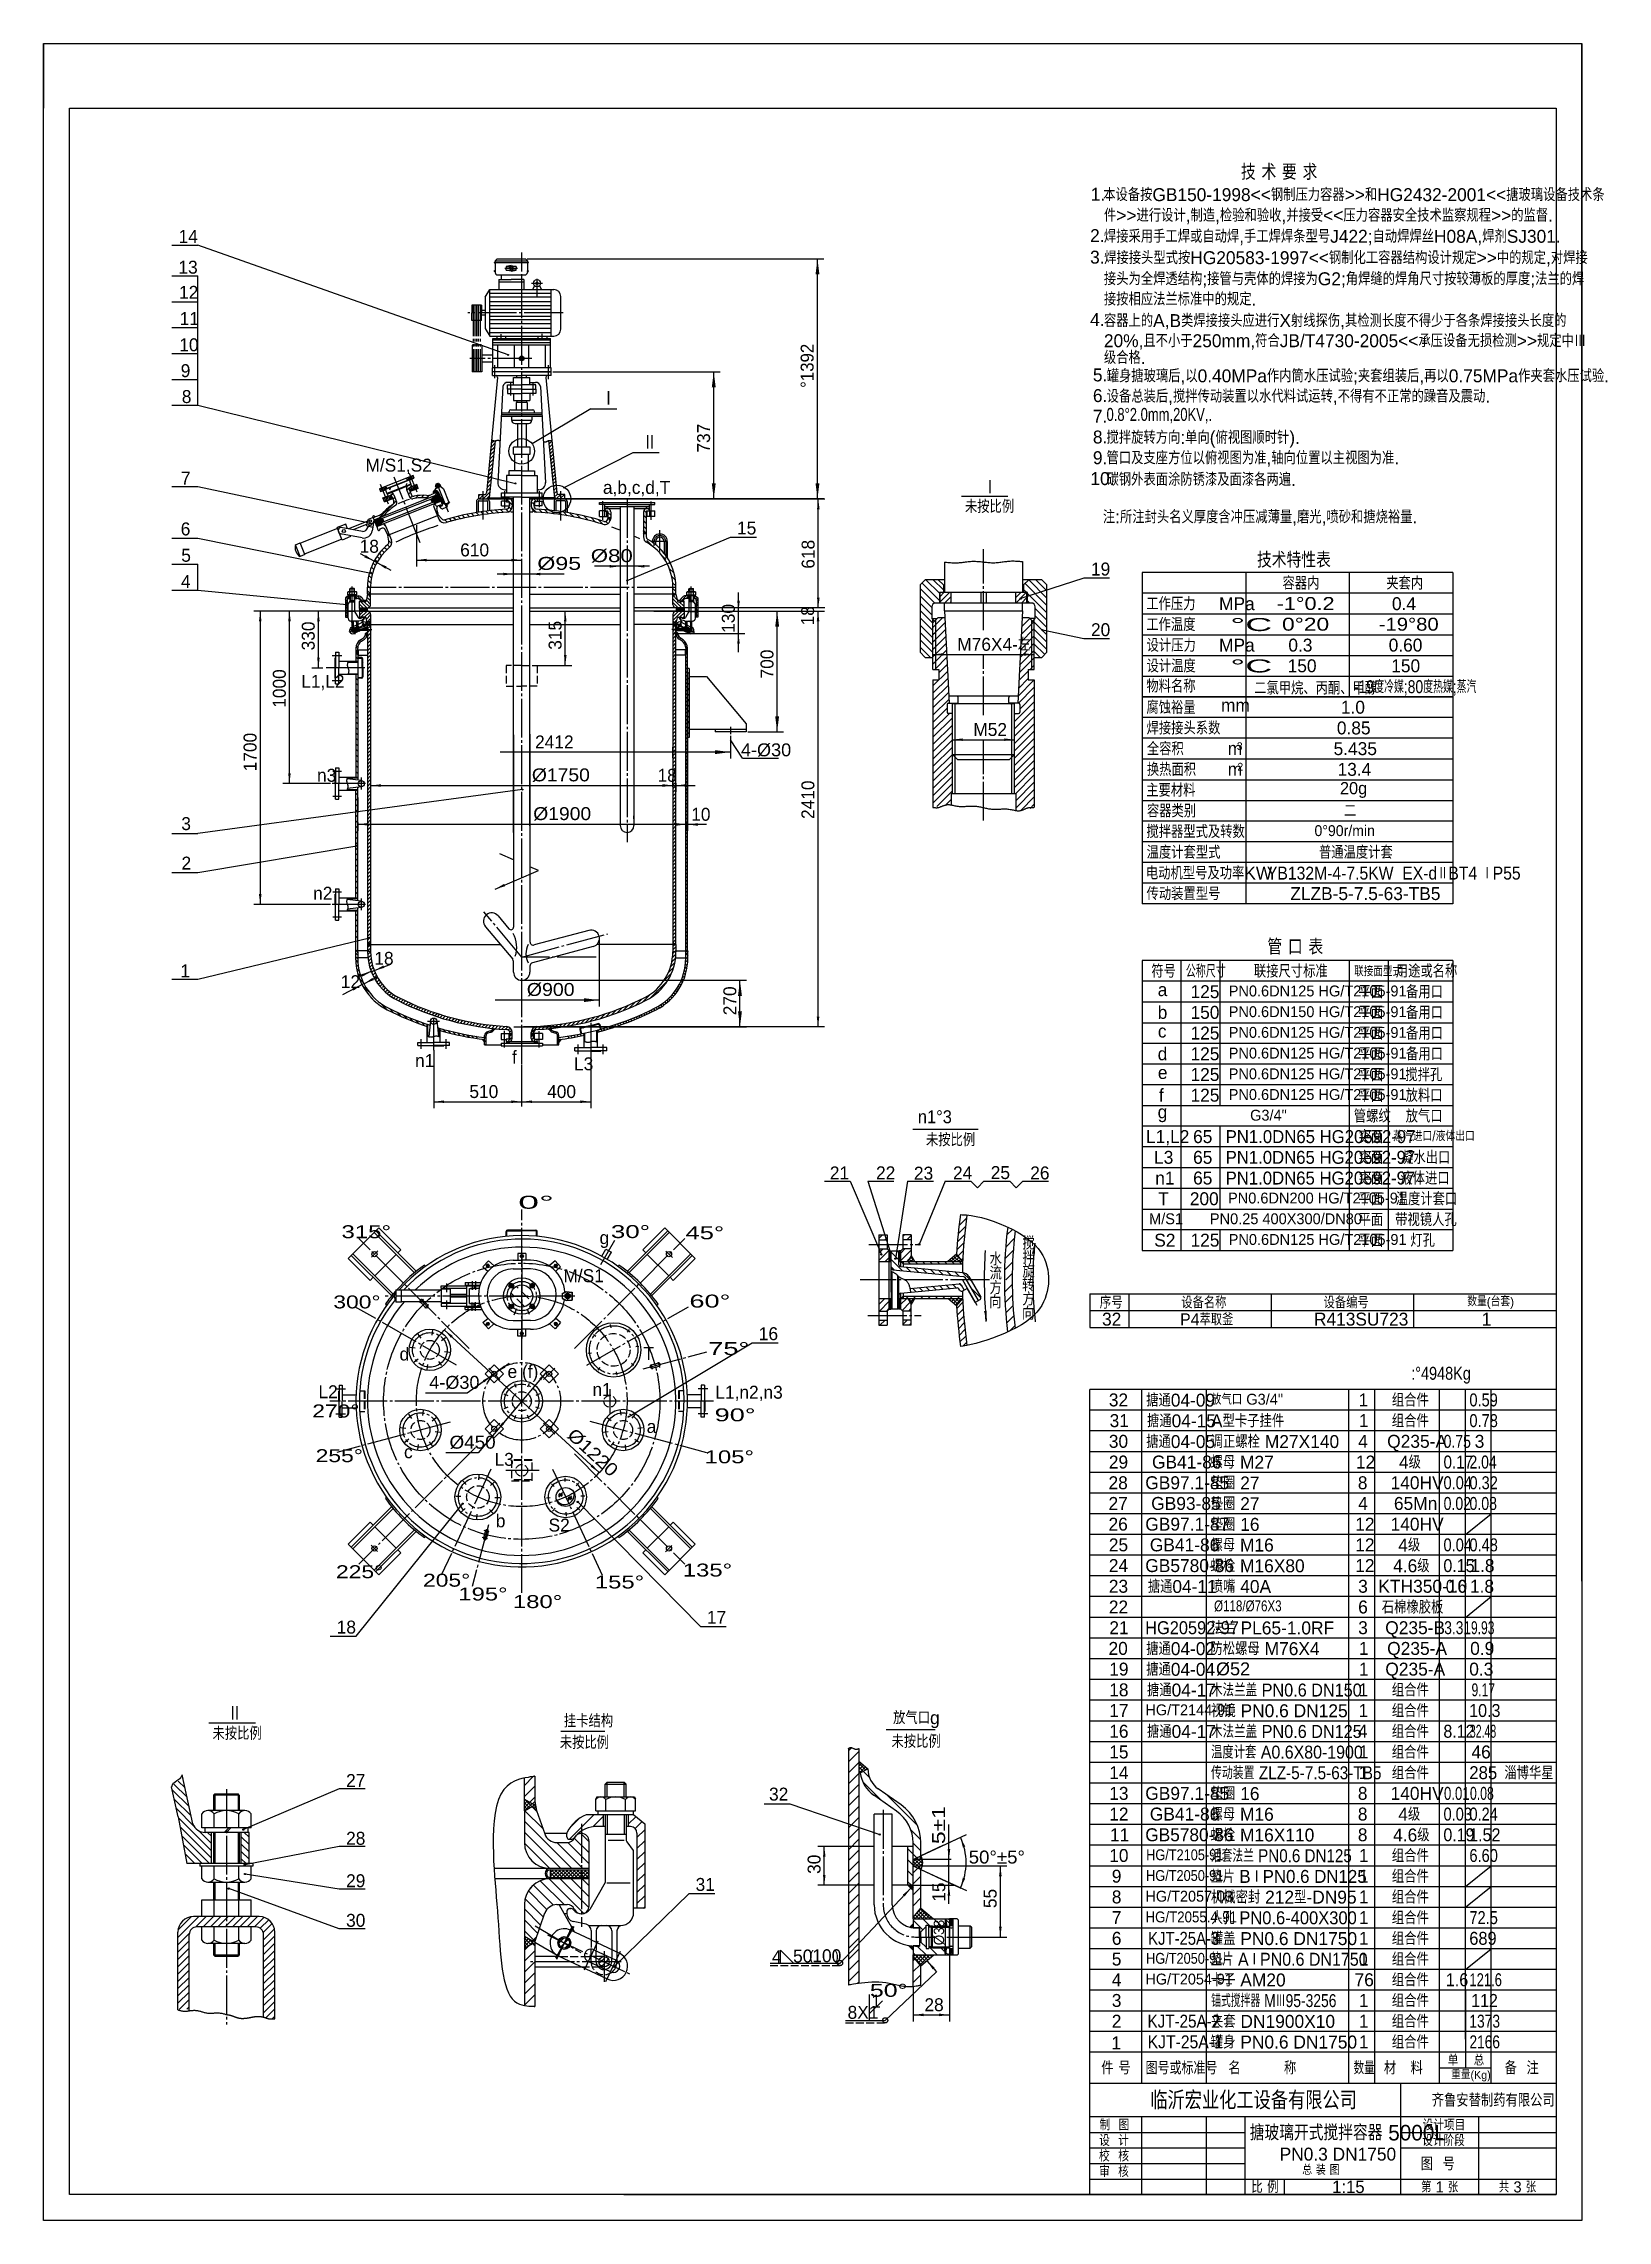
# Model space of a CAD drawing. Extents: x -623 to 82863, y -6032 to 376.
# Drawn here: x 5367 to 5971, y -699 to 142 of the extents above; entities that cross this region are included whole.
import ezdxf

# ---------------------------------------------------------------- set-up
doc = ezdxf.new("R2010")
doc.units = 0
for name, pattern in [('BORDER', [17, 12, -1, 1, -1, 1, -1]), ('DASHDOT', [18, 15, -1, 1, -1]), ('DASHED', [4, 3, -1])]:
    doc.linetypes.add(name, pattern=pattern)
doc.layers.get('0').update_dxf_attribs({"color": 8, "linetype": 'CONTINUOUS'})
for name, color, linetype in [('1', 8, 'CONTINUOUS'), ('2', 94, 'DASHDOT'), ('3', 2, 'DASHED'), ('4', 1, 'BORDER'), ('5', 214, 'CONTINUOUS'), ('70', 8, 'CONTINUOUS'), ('8', 1, 'CONTINUOUS'), ('85', 7, 'CONTINUOUS')]:
    doc.layers.add(name, color=color, linetype=linetype)
doc.styles.get("Standard").update_dxf_attribs({"font": 'cadt_en', "bigfont": 'cadt_hz'})
doc.styles.add('STYLE1', font='cadt_en.shx', dxfattribs={"bigfont": 'cadt_hz.shx'})
doc.styles.add('STYLE181', font='cadt_en.shx', dxfattribs={"width": 1.043885, "bigfont": 'cadt_hz.shx'})
doc.styles.add('STYLE182', font='cadt_en.shx', dxfattribs={"width": 0.750162, "bigfont": 'cadt_hz.shx'})
doc.styles.add('STYLE183', font='cadt_en.shx', dxfattribs={"width": 0.94961, "bigfont": 'cadt_hz.shx'})
doc.styles.add('STYLE184', font='cadt_en.shx', dxfattribs={"width": 0.795385, "bigfont": 'cadt_hz.shx'})
doc.styles.add('STYLE185', font='cadt_en.shx', dxfattribs={"width": 0.83489, "bigfont": 'cadt_hz.shx'})
doc.styles.add('STYLE186', font='cadt_en.shx', dxfattribs={"width": 2.161005, "bigfont": 'cadt_hz.shx'})
doc.styles.add('STYLE187', font='cadt_en.shx', dxfattribs={"width": 2.161005, "bigfont": 'cadt_hz.shx'})
doc.styles.add('STYLE188', font='cadt_en.shx', dxfattribs={"width": 1.439846, "bigfont": 'cadt_hz.shx'})
doc.styles.add('STYLE189', font='cadt_en.shx', dxfattribs={"width": 0.974868, "bigfont": 'cadt_hz.shx'})
doc.styles.add('STYLE190', font='cadt_en.shx', dxfattribs={"width": 1.319444, "bigfont": 'cadt_hz.shx'})
doc.styles.add('STYLE191', font='cadt_en.shx', dxfattribs={"width": 1.076207, "bigfont": 'cadt_hz.shx'})
doc.styles.add('STYLE192', font='cadt_en.shx', dxfattribs={"width": 1.088705, "bigfont": 'cadt_hz.shx'})
doc.styles.add('STYLE193', font='cadt_en.shx', dxfattribs={"width": 1.320397, "bigfont": 'cadt_hz.shx'})
doc.styles.add('STYLE194', font='cadt_en.shx', dxfattribs={"width": 1.378102, "bigfont": 'cadt_hz.shx'})
doc.styles.add('STYLE195', font='cadt_en.shx', dxfattribs={"width": 1.378102, "bigfont": 'cadt_hz.shx'})
doc.styles.add('STYLE196', font='cadt_en.shx', dxfattribs={"width": 1.565508, "bigfont": 'cadt_hz.shx'})
doc.styles.add('STYLE197', font='cadt_en.shx', dxfattribs={"width": 1.378259, "bigfont": 'cadt_hz.shx'})
doc.styles.add('STYLE198', font='cadt_en.shx', dxfattribs={"width": 1.375917, "bigfont": 'cadt_hz.shx'})
doc.styles.add('STYLE199', font='cadt_en.shx', dxfattribs={"width": 1.565508, "bigfont": 'cadt_hz.shx'})
doc.styles.add('STYLE200', font='cadt_en.shx', dxfattribs={"width": 1.565508, "bigfont": 'cadt_hz.shx'})
doc.styles.add('STYLE201', font='cadt_en.shx', dxfattribs={"width": 1.044319, "bigfont": 'cadt_hz.shx'})
doc.styles.add('STYLE202', font='cadt_en.shx', dxfattribs={"width": 1.168584, "bigfont": 'cadt_hz.shx'})
doc.styles.add('STYLE203', font='cadt_en.shx', dxfattribs={"width": 1.378102, "bigfont": 'cadt_hz.shx'})
doc.styles.add('STYLE204', font='cadt_en.shx', dxfattribs={"width": 2.15208, "bigfont": 'cadt_hz.shx'})
doc.styles.add('STYLE205', font='cadt_en.shx', dxfattribs={"width": 1.320397, "bigfont": 'cadt_hz.shx'})
doc.styles.add('STYLE206', font='cadt_en.shx', dxfattribs={"width": 1.320397, "bigfont": 'cadt_hz.shx'})
doc.styles.add('STYLE207', font='cadt_en.shx', dxfattribs={"width": 1.320397, "bigfont": 'cadt_hz.shx'})
doc.styles.add('STYLE208', font='cadt_en.shx', dxfattribs={"width": 1.493599, "bigfont": 'cadt_hz.shx'})
doc.styles.add('STYLE209', font='cadt_en.shx', dxfattribs={"width": 1.478536, "bigfont": 'cadt_hz.shx'})
doc.styles.add('STYLE210', font='cadt_en.shx', dxfattribs={"width": 1.384335, "bigfont": 'cadt_hz.shx'})
doc.styles.add('STYLE211', font='cadt_en.shx', dxfattribs={"width": 1.320397, "bigfont": 'cadt_hz.shx'})
doc.styles.add('STYLE212', font='cadt_en.shx', dxfattribs={"width": 1.339334, "bigfont": 'cadt_hz.shx'})
doc.styles.add('STYLE213', font='cadt_en.shx', dxfattribs={"width": 1.283849, "bigfont": 'cadt_hz.shx'})
doc.styles.add('STYLE214', font='cadt_en.shx', dxfattribs={"width": 0.9717, "bigfont": 'cadt_hz.shx'})
doc.styles.add('STYLE215', font='cadt_en.shx', dxfattribs={"width": 1.114043, "bigfont": 'cadt_hz.shx'})
doc.styles.add('STYLE216', font='cadt_en.shx', dxfattribs={"width": 1.115263, "bigfont": 'cadt_hz.shx'})
doc.styles.add('STYLE217', font='cadt_en.shx', dxfattribs={"width": 1.127732, "bigfont": 'cadt_hz.shx'})
doc.styles.add('STYLE218', font='cadt_en.shx', dxfattribs={"width": 1.044319, "bigfont": 'cadt_hz.shx'})
doc.styles.add('STYLE219', font='cadt_en.shx', dxfattribs={"width": 1.248089, "bigfont": 'cadt_hz.shx'})
doc.styles.add('STYLE220', font='cadt_en.shx', dxfattribs={"width": 1.168867, "bigfont": 'cadt_hz.shx'})
doc.styles.add('STYLE221', font='cadt_en.shx', dxfattribs={"width": 1.315585, "bigfont": 'cadt_hz.shx'})
doc.styles.add('STYLE222', font='cadt_en.shx', dxfattribs={"width": 0.968858, "bigfont": 'cadt_hz.shx'})
doc.dimstyles.get("Standard").update_dxf_attribs({"dimtxt": 3.5, "dimasz": 4, "dimexe": 2, "dimexo": 0, "dimgap": 1, "dimtad": 1, "dimtoh": 1, "dimdec": 4, "dimzin": 0, "dimtxsty": 'STANDARD', "dimcen": 0, "dimazin": 3, "dimtfac": 1, "dimtdec": 4, "dimtmove": 0, "dimatfit": 3, "dimtolj": 1, "dimtzin": 0})

msp = doc.modelspace()

# ---------------------------------------------------------------- texts
at = {"style": 'STYLE1'}
for s, height, p in [('1.', 5, (5771.49441, 81.64095)), ('本设备按GB150-1998<<钢制压力容器>>和HG2432-2001<<搪玻璃设备技术条', 5, (5776.28989, 81.46645)), ('件>>进行设计,制造,检验和验收,并接受<<压力容器安全技术监察规程>>的监督.', 5, (5776.57589, 73.48845)), ('2.', 5, (5771.22097, 65.64095)), ('焊接采用手工焊或自动焊,手工焊焊条型号J422;自动焊焊丝H08A,焊剂SJ301.', 5, (5776.55289, 65.37445)), ('3.', 5, (5771.22097, 57.32075)), ('焊接接头型式按HG20583-1997<<钢制化工容器结构设计规定>>中的规定,对焊接', 5, (5776.66389, 57.11325)), ('接头为全焊透结构;接管与壳体的焊接为G2;角焊缝的焊角尺寸按较薄板的厚度;法兰的焊', 5, (5776.55089, 48.97025)), ('接按相应法兰标准中的规定.', 5, (5776.55089, 41.13225)), ('4.', 5, (5771.22097, 33.19349)), ('容器上的A,B类焊接接头应进行X射线探伤,其检测长度不得少于各条焊接接头长度的', 5, (5776.55089, 32.80599)), ('20%,且不小于250mm,符合JB/T4730-2005<<承压设备无损检测>>规定中Ⅲ', 5, (5776.55889, 25.03599)), ('级合格.', 5, (5776.55889, 18.53599)), ('罐身搪玻璃后,以0.40MPa作内筒水压试验;夹套组装后,再以0.75MPa作夹套水压试验.', 5, (5777.63061, 11.47091)), ('5.', 5, (5772.30869, 11.81641)), ('6.', 5, (5772.30869, 3.83941)), ('设备总装后,搅拌传动装置以水代料试运转,不得有不正常的躁音及震动.', 5, (5777.60761, 3.59091)), ('7.', 5, (5772.30869, -4.16059)), ('8.', 5, (5772.30869, -12.16059)), ('搅拌旋转方向:单向(俯视图顺时针).', 5, (5777.55461, -12.31209)), ('9.', 5, (5772.30869, -20.16059)), ('管口及支座方位以俯视图为准,轴向位置以主视图为准.', 5, (5777.56561, -20.22409)), ('M/S1,S2', 5, (5491.43368, -23.02747)), ('10.', 5, (5771.33561, -28.23106)), ('碳钢外表面涂防锈漆及面漆各两遍.', 5, (5777.56561, -28.52909)), ('a,b,c,d,T', 5, (5583.11734, -31.6359)), ('未按比例', 5, (5722.8955, -39.02461)), ('18', 5, (5489.19428, -54.3746)), ('19', 5, (5771.55999, -63.17133)), ('容器内', 5, (5845.50931, -68.6195)), ('夹套内', 5, (5885.58255, -68.63903)), ('工作压力', 5, (5792.91399, -76.6195)), ('MPa', 5, (5821.02019, -76.55215)), ('20', 5, (5771.55999, -86.60005)), ('工作温度', 5, (5792.91399, -84.6195)), ('设计压力', 5, (5793.03118, -92.63903)), ('MPa', 5, (5821.02019, -92.55215)), ('设计温度', 5, (5793.03118, -100.6195)), ('L1,L2', 5, (5466.63268, -106.55947)), ('物料名称', 5, (5792.94374, -108.4)), ('腐蚀裕量', 5, (5792.97259, -116.63903)), ('mm', 5, (5821.7732, -115.7709)), ('1.0', 5, (5868.04619, -116.55215)), ('焊接接头系数', 5, (5793.03118, -124.6195)), ('0.85', 5, (5866.50758, -124.55215)), ('全容积', 5, (5793.14837, -132.6195)), ('m', 5, (5824.36403, -132.4679)), ('3', 3, (5827.88514, -130.59065)), ('5.435', 5, (5865.2424, -132.55215)), ('n3', 5, (5472.71814, -142.8432)), ('换热面积', 5, (5793.14837, -140.6195)), ('m', 5, (5824.36403, -140.4679)), ('2', 3, (5828.10614, -138.54165)), ('13.4', 5, (5866.78101, -140.55215)), ('20g', 4.715789, (5867.69608, -147.67307)), ('主要材料', 5, (5792.8847, -148.63903)), ('容器类别', 5, (5793.14837, -156.6195)), ('搅拌器型式及转数', 5, (5792.97259, -164.6195)), ('二', 5, (5869.2345, -156.5609)), ('温度计套型式', 5, (5793.06048, -172.6195)), ('2', 5, (5420.41324, -176.76551)), ('电动机型号及功率KW', 5, (5792.76751, -180.6195)), ('n2', 5, (5471.23436, -188.42224)), ('传动装置型号', 5, (5793.03118, -188.59997)), ('ZLZB-5-7.5-63-TB5', 5, (5848.52217, -188.55215)), ('18', 5, (5494.86793, -213.56633)), ('12', 5, (5481.91193, -222.58733)), ('符号', 5, (5794.86458, -218.52463)), ('联接尺寸标准', 5, (5834.47474, -218.52463)), ('用途或名称', 5, (5889.25481, -218.5051)), ('a', 5, (5797.3246, -225.6565)), ('125', 5, (5809.99932, -226.43775)), ('PN0.6DN125 HG/T2105-91', 4.2, (5824.73908, -225.77485)), ('平面', 5, (5874.86458, -226.52463)), ('备用口', 5, (5893.21438, -226.5051)), ('b', 5, (5797.3246, -234.43775)), ('150', 5, (5809.99932, -234.43775)), ('PN0.6DN150 HG/T2105-91', 4.2, (5824.73908, -233.77485)), ('平面', 5, (5874.86458, -234.52463)), ('备用口', 5, (5893.21438, -234.5051)), ('c', 5, (5797.39296, -241.6565)), ('125', 5, (5809.99932, -242.43775)), ('PN0.6DN125 HG/T2105-91', 4.2, (5824.73908, -241.77485)), ('平面', 5, (5874.86458, -242.52463)), ('备用口', 5, (5893.21438, -242.5051)), ('n1', 5, (5510.58293, -253.06531)), ('f', 5, (5548.00693, -251.73931)), ('L3', 5, (5571.97283, -254.31362)), ('d', 5, (5797.3246, -250.43775)), ('125', 5, (5809.99932, -250.43775)), ('PN0.6DN125 HG/T2105-91', 4.2, (5824.73908, -249.77485)), ('平面', 5, (5874.86458, -250.52463)), ('备用口', 5, (5893.21438, -250.5051)), ('e', 5, (5797.39296, -257.6565)), ('125', 5, (5809.99932, -258.43775)), ('PN0.6DN125 HG/T2105-91', 4.2, (5824.73908, -257.77485)), ('平面', 5, (5874.86458, -258.52463)), ('搅拌孔', 5, (5892.95071, -258.54416)), ('f', 5, (5797.80311, -266.43775)), ('125', 5, (5809.99932, -266.43775)), ('PN0.6DN125 HG/T2105-91', 4.2, (5824.73908, -265.77485)), ('平面', 5, (5874.86458, -266.52463)), ('放料口', 5, (5893.05325, -266.52463)), ('L1,L2', 5, (5792.81076, -282.43775)), ('65', 5, (5810.99106, -282.43775)), ('突面', 5, (5874.87923, -282.54416)), ('未按比例', 5, (5707.86184, -283.67326)), ('L3', 5, (5795.9227, -290.43775)), ('65', 5, (5810.99106, -290.43775)), ('突面', 5, (5874.87923, -290.54416)), ('凝水出口', 5, (5891.31517, -290.5051)), ('n1', 5, (5796.36704, -298.43775)), ('65', 5, (5810.99106, -298.43775)), ('突面', 5, (5874.87923, -298.54416)), ('液体进口', 5, (5891.0222, -298.52463)), ('T', 5, (5797.52968, -306.43775)), ('200', 5, (5809.72588, -306.43775)), ('PN0.6DN200 HG/T2105-91', 4.2, (5824.48068, -305.77485)), ('平面', 5, (5874.86458, -306.52463)), ('温度计套口', 5, (5889.22552, -306.5051)), ('M/S1', 4.2, (5794.00348, -313.77485)), ('PN0.25 400X300/DN80', 4.2, (5817.47853, -313.77485)), ('平面', 5, (5874.86458, -314.52463)), ('带视镜人孔', 5, (5889.02044, -314.5051)), ('g', 5, (5581.81861, -321.47156)), ('S2', 5, (5795.99106, -322.43775)), ('125', 5, (5809.99932, -322.43775)), ('PN0.6DN125 HG/T2105-91', 4.2, (5824.73908, -321.77485)), ('平面', 5, (5874.86458, -322.52463)), ('灯孔', 5, (5894.86458, -322.52463)), ('M/S1', 5, (5567.86531, -336.17093)), ('序号', 4.696774, (5774.9267, -346.38064)), ('设备名称', 4.585827, (5806.43437, -346.30527)), ('设备编号', 4.585827, (5861.36719, -346.30527)), ('数量(台套)', 3.4125, (5916.8614, -345.44297)), ('32', 5, (5775.83909, -352.9508)), ('P4萃取釜', 4.585827, (5805.96539, -352.82318)), ('R413SU723', 5, (5857.66802, -352.9508)), ('1', 5, (5922.43484, -352.9508)), ('e (f)', 5, (5546.30123, -373.18356)), ('L1,n2,n3', 5, (5626.51808, -381.18426)), ('32', 5, (5778.45337, -384.15662)), ('30', 5, (5778.45337, -400.15662)), ('31', 5, (5778.76099, -392.15662)), ('29', 5, (5778.45337, -408.15662)), ('28', 5, (5778.33909, -416.15662)), ('8', 5, (5874.60426, -416.15662)), ('27', 5, (5778.33909, -424.15662)), ('26', 5, (5778.33909, -432.15662)), ('25', 5, (5778.45337, -440.15662)), ('24', 5, (5778.45337, -448.15662)), ('23', 5, (5778.45337, -456.15662)), ('1.8', 5, (5917.89422, -456.15662)), ('22', 5, (5778.45337, -464.15662)), ('21', 5, (5778.6467, -472.15662)), ('20', 5, (5778.33909, -480.15662)), ('19', 5, (5778.61252, -488.15662)), ('18', 5, (5778.61252, -496.15662)), ('搪通04-17', 5, (5793.19628, -496.2435)), ('1', 5, (5874.8777, -496.15662)), ('17', 5, (5778.61252, -504.15662)), ('1', 5, (5874.8777, -504.15662)), ('未按比例', 5, (5432.37082, -512.99435)), ('未按比例', 5, (5566.47383, -516.52275)), ('未按比例', 5, (5694.54489, -516.10007)), ('16', 5, (5778.61252, -512.15662)), ('搪通04-17', 5, (5793.19628, -512.2435)), ('4', 5, (5874.60426, -512.15662)), ('15', 5, (5778.61252, -520.15662)), ('27', 5, (5483.95408, -531.20553)), ('14', 5, (5778.61252, -528.15662)), ('1', 5, (5874.8777, -528.15662)), ('淄博华星', 5, (5931.16619, -528.22397)), ('13', 5, (5778.61252, -536.15662)), ('8', 5, (5874.60426, -536.15662)), ('12', 5, (5778.61252, -544.15662)), ('8', 5, (5874.60426, -544.15662)), ('28', 5, (5483.95408, -553.50598)), ('11', 5, (5778.92014, -552.15662)), ('8', 5, (5874.60426, -552.15662)), ('10', 5, (5778.61252, -560.15662)), ('9', 5, (5779.60426, -568.15662)), ('29', 5, (5483.95408, -569.91381)), ('8', 5, (5779.60426, -576.15662)), ('30', 5, (5483.95408, -585.20166)), ('7', 5, (5779.60426, -584.15662)), ('6', 5, (5779.60426, -592.15662)), ('5', 5, (5779.60426, -600.15662)), ('4', 5, (5779.60426, -608.15662)), ('3', 5, (5779.60426, -616.15662)), ('2', 5, (5779.60426, -624.15662)), ('1', 5, (5779.46822, -632.51812)), ('件 号', 5, (5775.53727, -642.2435)), ('名         称', 5, (5824.6053, -642.22397)), ('材   料', 5, (5884.64266, -642.2435)), ('单', 4.23307, (5909.36788, -638.82979)), ('总', 4.23307, (5919.35548, -638.82979)), ('备  注', 5, (5931.27405, -642.22397)), ('重量(Kg)', 3.101538, (5910.64414, -643.98029)), ('齐鲁安替制药有限公司', 5, (5903.12498, -654.72397)), ('制  图', 4.335484, (5774.87059, -663.89936)), ('设计项目', 4.335484, (5899.61445, -663.89936)), ('校  核', 4.406557, (5774.61211, -675.93617)), ('设  计', 4.335484, (5774.73087, -669.89936)), ('PN0.3 DN1750', 5, (5844.41199, -675.52853)), ('设计阶段', 4.335484, (5899.42393, -669.89936)), ('审  核', 4.335484, (5774.70547, -681.89936)), ('总 装 图', 4, (5853.14399, -681.06853)), ('图  号', 5, (5898.87659, -679.28256)), ('比 例', 4.665695, (5833.41487, -688.04806)), ('1:15', 4.8, (5864.70873, -688.05652)), ('第 1 张', 4.233071, (5899.02781, -687.82979)), ('共 3 张', 4.266667, (5929.02086, -687.83039))]:
    msp.add_text(s, height=height, dxfattribs=at).set_placement(p)
for s, height, width, p in [('14', 5, 1.003, (5419.2545, 65.32515)), ('13', 5, 1.003, (5419.19593, 53.43914)), ('12', 5, 1.003, (5419.4465, 43.72654)), ('11', 5, 1.003, (5419.68093, 33.60542)), ('10', 5, 1.003, (5419.54193, 23.46642)), ('9', 5, 1.003, (5420.10093, 13.46742)), ('8', 5, 1.003, (5420.51493, 3.46742)), ('7', 5, 1.003, (5420.17993, -28.05504)), ('6', 5, 1.003, (5420.10193, -47.66864)), ('15', 5, 1.003, (5634.88325, -47.31855)), ('5', 5, 1.003, (5420.30693, -57.86069)), ('4', 5, 1.003, (5420.17493, -68.0038)), ('3', 5, 1.003, (5420.31793, -161.51465)), ('YB132M-4-7.5KW  EX-dⅡBT4 ⅠP55', 5, 0.907235, (5839.4946, -180.63465)), ('1', 5, 1.003, (5419.98393, -218.39314)), ('公称尺寸', 5, 0.770655, (5808.18394, -218.5051)), ('联接面型式', 4, 0.768839, (5873.20994, -217.99113)), ('PN1.0DN65 HG20592-97', 5, 0.966984, (5823.54867, -282.43775)), ('蒸汽进口/液体出口', 4, 0.860115, (5888.20463, -281.68725)), ('PN1.0DN65 HG20592-97', 5, 0.965293, (5823.55327, -290.43775)), ('PN1.0DN65 HG20592-97', 5, 0.965293, (5823.55327, -298.43775)), ('d', 5, 1.003, (5504.59224, -366.43216)), ('T', 5, 1.003, (5598.72928, -366.21997)), ('16', 5, 1.003, (5643.29961, -358.57542)), ('L2', 5, 1.003, (5473.272, -381.00484)), ('n1', 5, 1.003, (5579.07666, -380.11595)), ('搪通04-09', 5, 0.998339, (5792.91098, -384.2435)), ('a', 5, 1.003, (5600.00948, -394.43073)), ('搪通04-05', 5, 0.998339, (5792.91098, -400.2435)), ('调正螺栓 M27X140', 5, 1.003, (5817.76088, -400.2435)), ('4', 5, 1.003, (5874.71949, -400.15662)), ('Q235-A', 5, 1.003, (5885.9253, -400.15662)), ('0.75', 5, 0.808834, (5907.72317, -400.15662)), ('3', 5, 1.003, (5919.71949, -400.15662)), ('c', 5, 1.003, (5506.32433, -404.19801)), ('L3', 5, 1.003, (5541.25708, -407.11897)), ('GB41-86', 5, 1.003, (5795.11898, -408.15662)), ('螺母 M27', 5, 1.003, (5817.70211, -408.22397)), ('12', 5, 1.003, (5873.84461, -408.15662)), ('4级', 5, 1.003, (5890.46908, -408.23912)), ('0.17', 5, 0.87541, (5907.68417, -408.15662)), ('2.04', 5, 0.806229, (5917.7128, -408.15662)), ('GB97.1-85', 5, 1.002844, (5792.5261, -416.15662)), ('垫圈 27', 5, 1.003, (5817.79026, -416.2435)), ('140HV', 5, 1.003, (5887.22945, -416.15662)), ('0.04', 5, 0.843744, (5907.68157, -416.15662)), ('0.32', 5, 0.843203, (5917.68198, -416.15662)), ('GB93-85', 5, 1.003, (5794.81044, -424.15662)), ('垫圈 27', 5, 1.003, (5817.79026, -424.2435)), ('4', 5, 1.003, (5874.71949, -424.15662)), ('65Mn', 5, 1.003, (5888.53211, -424.15662)), ('0.02', 5, 0.814979, (5907.71521, -424.15662)), ('0.08', 5, 0.814979, (5917.71521, -424.15662)), ('b', 5, 1.003, (5541.74095, -430.86668)), ('S2', 5, 1.003, (5562.11812, -432.51558)), ('搪通04-11', 5, 0.998339, (5793.52519, -456.2435)), ('喷嘴 40A', 5, 1.003, (5817.79026, -456.2435)), ('3', 5, 1.003, (5874.71949, -456.15662)), ('KTH350-10', 5, 1.002998, (5882.5258, -456.15662)), ('0.6', 5, 0.843677, (5908.60458, -456.15662)), ('6', 5, 1.003, (5874.71949, -464.15662)), ('石棉橡胶板', 5, 1.003, (5883.80976, -464.22397)), ('18', 5, 1.003, (5480.31742, -471.91789)), ('17', 5, 1.003, (5623.26711, -468.14676)), ('HG20592-97', 5, 0.945218, (5792.49674, -472.15662)), ('法兰 PL65-1.0RF', 5, 1.003, (5817.9078, -472.2435)), ('3', 5, 1.003, (5874.71949, -472.15662)), ('Q235-B', 5, 1.003, (5885.17198, -472.15662)), ('3.31', 5, 0.798648, (5907.95286, -472.15662)), ('9.93', 5, 0.696597, (5918.28574, -472.15662)), ('搪通04-02', 5, 0.998339, (5792.91098, -480.2435)), ('防松螺母 M76X4', 5, 1.003, (5817.67272, -480.2435)), ('1', 5, 1.003, (5874.99375, -480.15662)), ('Q235-A', 5, 1.003, (5885.9253, -480.15662)), ('0.9', 5, 1.003, (5917.96973, -480.15662)), ('搪通04-04', 5, 0.998339, (5792.91098, -488.2435)), ('1', 5, 1.003, (5874.99375, -488.15662)), ('Q235-A', 5, 1.003, (5885.20626, -488.15662)), ('0.3', 5, 1.003, (5917.61022, -488.15662)), ('木法兰盖 PN0.6 DN150', 5, 0.936631, (5817.92336, -496.2435)), ('组合件', 5, 1.003, (5887.70775, -496.2435)), ('9.17', 5, 0.696562, (5918.50007, -496.15662)), ('挂卡结构', 5, 1.003, (5568.02952, -508.17781)), ('放气口g', 5, 1.003, (5695.13708, -506.9391)), ('HG/T2144-91', 4.2, 0.996245, (5792.57341, -503.49372)), ('视镜 PN0.6 DN125', 5, 1.003, (5817.9078, -504.2435)), ('组合件', 5, 1.003, (5887.70775, -504.2435)), ('10.3', 5, 0.929823, (5917.57174, -504.15662)), ('木法兰盖 PN0.6 DN125', 5, 0.936631, (5817.92336, -512.2435)), ('组合件', 5, 1.003, (5887.70775, -512.2435)), ('8.12', 5, 0.921053, (5907.63994, -512.15662)), ('32.48', 5, 0.608007, (5917.85218, -512.15662)), ('传动装置 ZLZ-5-7.5-63-TB5', 5, 0.885093, (5817.90951, -528.20444)), ('组合件', 5, 1.003, (5887.70775, -528.2435)), ('285', 5, 0.967142, (5917.61697, -528.15662)), ('32', 5, 1.003, (5647.24626, -536.43012)), ('GB97.1-85', 5, 1.002864, (5792.52606, -536.15662)), ('垫圈 16', 5, 1.003, (5817.79026, -536.2435)), ('140HV', 5, 1.003, (5887.22945, -536.15662)), ('0.01', 5, 0.762818, (5907.85097, -536.15662)), ('0.08', 5, 0.70748, (5917.89509, -536.15662)), ('GB41-86', 5, 1.003, (5794.28011, -544.15662)), ('螺母 M16', 5, 1.003, (5817.70211, -544.22397)), ('4级', 5, 1.003, (5890.20942, -544.23912)), ('0.03', 5, 0.843744, (5907.68157, -544.15662)), ('0.24', 5, 0.843744, (5917.68157, -544.15662)), ('GB5780-86', 5, 0.99615, (5792.53359, -552.15662)), ('螺栓 M16X110', 5, 1.003, (5817.70211, -552.2435)), ('活套法兰 PN0.6 DN125', 5, 0.876272, (5817.83482, -560.2435)), ('组合件', 5, 1.003, (5887.70775, -560.2435)), ('4.6级', 5, 1.003, (5888.21999, -552.23912)), ('0.19', 5, 0.921286, (5907.63975, -552.15662)), ('1.52', 5, 0.930107, (5917.57149, -552.15662)), ('HG/T2050-91', 4.2, 0.875586, (5792.84552, -567.49372)), ('HG/T2105-91', 4.2, 0.875586, (5792.86636, -559.49372)), ('垫片 BⅠPN0.6 DN125', 5, 0.973935, (5817.80048, -568.2435)), ('1', 5, 1.003, (5874.99375, -560.15662)), ('1', 5, 1.003, (5874.99375, -568.15662)), ('组合件', 5, 1.003, (5887.70775, -568.2435)), ('6.60', 5, 0.843764, (5917.68155, -560.15662)), ('31', 5, 1.003, (5618.89085, -571.33143)), ('HG/T2057-03', 4.2, 0.994614, (5792.57202, -575.49372)), ('机械密封 212型-DN95', 5, 1.003, (5817.87842, -576.2435)), ('1', 5, 1.003, (5874.99375, -576.15662)), ('组合件', 5, 1.003, (5887.70775, -576.2435)), ('HG/T2055.4-91', 4.2, 0.912265, (5792.62108, -583.49372)), ('人孔 PN0.6-400X300', 5, 0.953422, (5818.00322, -584.22397)), ('1', 5, 1.003, (5874.99375, -584.15662)), ('组合件', 5, 1.003, (5887.70775, -584.2435)), ('72.5', 5, 0.843764, (5917.68155, -584.15662)), ('KJT-25A-3', 5, 0.85687, (5793.65452, -592.15662)), ('罐盖 PN0.6 DN1750', 5, 1.003, (5817.81965, -592.26303)), ('1', 5, 1.003, (5874.99375, -592.15662)), ('组合件', 5, 1.003, (5887.70775, -592.2435)), ('689', 5, 0.94556, (5917.63427, -592.15662)), ('4', 5, 1.003, (5648.40001, -599.26865)), ('50', 5, 1.003, (5656.53398, -598.99061)), ('(', 4, 1.003, (5662.7493, -598.37927)), ('100', 5, 1.003, (5663.97199, -598.88872)), (')', 4, 1.003, (5672.4289, -598.37927)), ('HG/T2050-91', 4.2, 0.875586, (5792.84552, -599.49372)), ('垫片 AⅠPN0.6 DN1750', 5, 0.924015, (5817.81803, -600.2435)), ('1', 5, 1.003, (5874.99375, -600.15662)), ('组合件', 5, 1.003, (5887.70775, -600.2435)), ('HG/T2054-91', 4.2, 0.991148, (5792.57802, -607.49372)), ('卡子 AM20', 5, 1.003, (5817.81965, -608.2435)), ('76', 5, 1.003, (5873.33067, -608.15662)), ('组合件', 5, 1.003, (5887.70775, -608.2435)), ('1.6', 5, 0.929157, (5908.59196, -608.15662)), ('121.6', 5, 0.750174, (5917.68135, -608.15662)), ('1', 5, 1.003, (5686.70039, -616.43411)), ('锚式搅拌器 MⅢ95-3256', 5, 0.800134, (5817.95535, -616.22397)), ('1', 5, 1.003, (5874.99375, -616.15662)), ('组合件', 5, 1.003, (5887.70775, -616.2435)), ('112', 5, 0.920527, (5918.39799, -616.15662)), ('8X1', 5, 1.003, (5677.57755, -620.74708)), ('KJT-25A-2', 5, 0.878013, (5793.38951, -624.15662)), ('夹套 DN1900X10', 5, 1.003, (5817.87842, -624.2435)), ('1', 5, 1.003, (5874.99375, -624.15662)), ('组合件', 5, 1.003, (5887.70775, -624.2435)), ('1373', 5, 0.797921, (5917.65197, -624.15662)), ('KJT-25A-1', 5, 0.906916, (5793.45015, -632.15662)), ('罐身 PN0.6 DN1750', 5, 1.003, (5817.81965, -632.22397)), ('1', 5, 1.003, (5874.99375, -632.15662)), ('组合件', 5, 1.003, (5887.70775, -632.2435)), ('2166', 5, 0.790733, (5917.71045, -632.15662)), ('图号或标准号', 5, 0.973683, (5792.62648, -642.26303)), ('数量', 5, 0.857889, (5872.96097, -642.22397))]:
    msp.add_text(s, height=height, dxfattribs=dict(at, width=width)).set_placement(p)
msp.add_text('18', height=5, rotation=90, dxfattribs=at).set_placement((5664.65546, -82.4585))
at = {"attachment_point": 7}
for s, insert, char_height, style in [('0.8%%d2.0mm,20KV,.', (5777.56561, -4.36609), 5, 'STYLE182'), ('%%dC', (5825.33911, -84.68674), 5, 'STYLE186'), ('%%dC', (5825.33911, -100.68674), 5, 'STYLE187'), (' 0%%d90r/min', (5856.3476, -163.88925), 4.2, 'STYLE222'), ('0%%d', (5550.43008, -307.87049), 5, 'STYLE204'), ('315%%d', (5482.17363, -319.25092), 5, 'STYLE210'), ('30%%d', (5586.19991, -319.20266), 5, 'STYLE208'), ('45%%d', (5614.98655, -319.67814), 5, 'STYLE209'), ('300%%d', (5479.01604, -346.37676), 5, 'STYLE205'), ('60%%d', (5616.51946, -346.0468), 5, 'STYLE199'), ('75%%d', (5623.79511, -364.3941), 5, 'STYLE200'), (':%%d4948Kg', (5895.20618, -375.37827), 5, 'STYLE185'), ('270%%d', (5470.88097, -388.49336), 5, 'STYLE206'), ('90%%d', (5626.25321, -389.99212), 5, 'STYLE196'), ('255%%d', (5472.19558, -405.77128), 5, 'STYLE207'), ('105%%d', (5622.39518, -406.20996), 5, 'STYLE195'), ('225%%d', (5480.04281, -450.59629), 5, 'STYLE211'), ('135%%d', (5613.95363, -449.95571), 5, 'STYLE203'), ('205%%d', (5513.64705, -453.88322), 5, 'STYLE193'), ('195%%d', (5527.28909, -459.20265), 5, 'STYLE198'), ('155%%d', (5579.99858, -454.56933), 5, 'STYLE194'), ('180%%d', (5548.36576, -462.13957), 5, 'STYLE197'), (' %%c118/%%c76X3', (5817.84668, -463.49372), 4.2, 'STYLE184'), (' %%c52', (5817.87842, -488.2435), 5, 'STYLE181'), ('50%%d', (5686.18667, -612.32437), 5, 'STYLE188')]:
    msp.add_mtext(s, dxfattribs=dict(at, insert=insert, char_height=char_height, style=style))
at = {"insert": (5715.0115, -592.34464), "char_height": 4, "attachment_point": 7, "rotation": 90, "style": 'STYLE189'}
msp.add_mtext('%%c38', dxfattribs=at)
at = {"layer": '1', "style": 'STYLE1'}
for s, height, p in [('技 术 要 求', 6, (5829.47076, 89.68032)), ('Ⅰ', 6, (5582.40584, 2.26777)), ('Ⅱ', 6, (5598.3589, -14.79467)), ('Ⅰ', 6, (5729.7297, -32.0568)), ('技术特性表', 6, (5835.67369, -60.13753)), ('管 口 表', 6, (5839.66179, -209.64299)), ('Ⅱ', 6, (5438.13802, -505.71554)), ('临沂宏业化工设备有限公司', 7, (5794.45245, -655.7519))]:
    msp.add_text(s, height=height, dxfattribs=at).set_placement(p)
at = {"layer": '1', "style": 'STYLE1', "width": 0.998764}
msp.add_text('搪玻璃开式搅拌容器 5000L', height=6, dxfattribs=at).set_placement((5832.86342, -667.73794))
at = {"layer": '5', "style": 'STYLE1', "width": 1.003}
for s, p in [('21', (5670.72397, -296.47216)), ('22', (5688.56442, -296.41501)), ('23', (5703.19091, -296.54201)), ('24', (5718.27462, -296.45701)), ('25', (5732.84439, -296.33201)), ('26', (5748.09639, -296.45801)), ('搅', (5745.0898, -323.59913)), ('水', (5732.41128, -329.70361)), ('拌', (5745.0898, -329.07751)), ('流', (5732.41128, -335.18198)), ('方', (5732.41128, -340.81688)), ('转', (5744.93328, -339.72121)), ('旋', (5745.0898, -334.39936)), ('向', (5732.25475, -346.29525)), ('方', (5745.0898, -345.19958)), ('向', (5744.93328, -350.67795))]:
    msp.add_text(s, height=5, dxfattribs=at).set_placement(p)
at = {"layer": '5', "insert": (5704.72224, -274.83321), "char_height": 5, "attachment_point": 7, "style": 'STYLE183'}
msp.add_mtext('n1%%d3', dxfattribs=at)

# ---------------------------------------------------------------- blocks, each defined once
blk = doc.blocks.new('*U1')
blk.add_line((5961.14, 142.35), (5961.14, -154.65, 1))
blk = doc.blocks.new('*U2')
blk.add_line((5961.14, -451.65), (5961.14, -154.65, 1))
blk = doc.blocks.new('*U3')
blk.add_line((5961.14, -451.65), (5961.14, -154.65, 1))
blk = doc.blocks.new('*U4')
at = {"style": 'STYLE1'}
blk.add_text('注:所注封头名义厚度含冲压减薄量,磨光,喷砂和搪烧裕量.', height=5, dxfattribs=at).set_placement((5776.15, -43.02))
blk = doc.blocks.new('*U5')
at = {"style": 'STYLE1'}
for s, width, p in [('温度计套 A0.6X80-1900', 0.920745, (5817.93, -520.22)), ('1', 1.003, (5874.99, -520.16)), ('组合件', 1.003, (5887.71, -520.24)), ('46', 0.999232, (5918.48, -520.16))]:
    blk.add_text(s, height=5, dxfattribs=dict(at, width=width)).set_placement(p)
blk = doc.blocks.new('*U6')
at = {"style": 'STYLE1'}
for s, height, width, p in [('放气口 G3/4"', 4.2, 1.003, (5817.95, -383.49)), ('组合件', 5, 1.003, (5887.71, -384.24)), ('0.59', 5, 0.842705, (5917.68, -384.16))]:
    blk.add_text(s, height=height, dxfattribs=dict(at, width=width)).set_placement(p)
blk.add_text('1', height=5, dxfattribs=at).set_placement((5874.88, -384.16))
blk = doc.blocks.new('*U7')
at = {"style": 'STYLE1'}
for s, width, p in [('搪通04-15', 0.998339, (5793.22, -392.24)), ('A型卡子挂件', 1.003, (5817.87, -392.24)), ('组合件', 1.003, (5887.71, -392.24)), ('1', 1.003, (5874.99, -392.16)), ('0.78', 0.843955, (5917.68, -392.16))]:
    blk.add_text(s, height=5, dxfattribs=dict(at, width=width)).set_placement(p)
blk = doc.blocks.new('*U8')
blk.add_line((5916.14, -433.65), (5926.14, -425.65, 1))
at = {"style": 'STYLE1'}
for s, width, p in [('GB97.1-87', 1.003, (5792.53, -432.16)), ('垫圈 16', 1.003, (5817.79, -432.24)), ('140HV', 1.003, (5887.23, -432.16)), ('GB41-86', 1.003, (5794.28, -440.16)), ('螺母 M16', 1.003, (5817.7, -440.22)), ('4级', 1.003, (5890.21, -440.24)), ('0.04', 0.843956, (5907.68, -440.16)), ('0.48', 0.843956, (5917.68, -440.16)), ('GB5780-86', 1.002231, (5792.53, -448.16)), ('螺栓 M16X80', 1.003, (5817.7, -448.24)), ('4.6级', 1.003, (5888.22, -448.24)), ('0.15', 0.923909, (5907.64, -448.16))]:
    blk.add_text(s, height=5, dxfattribs=dict(at, width=width)).set_placement(p)
for s, p in [('12', (5873.61, -432.16)), ('12', (5873.61, -440.16)), ('12', (5873.61, -448.16)), ('1.8', (5918.07, -448.16))]:
    blk.add_text(s, height=5, dxfattribs=at).set_placement(p)
blk = doc.blocks.new('*U9')
at = {"style": 'STYLE1'}
for s, height, p in [('g', 5, (5797.32, -272.88)), ('管螺纹', 5, (5873.05, -274.52)), ('放气口', 5, (5893.07, -274.52)), ('G3/4"', 4.2, (5833, -273.77))]:
    blk.add_text(s, height=height, dxfattribs=at).set_placement(p)
blk = doc.blocks.new('*U10')
for p, q in [((5446.48, -553.41), (5443.48, -550.41)), ((5446.48, -556.23), (5443.48, -553.23)), ((5446.48, -550.58), (5444.64, -548.74, 1)), ((5446.48, -559.06), (5443.48, -556.06)), ((5445.33, -560.74), (5443.48, -558.89))]:
    blk.add_line(p, q)
blk = doc.blocks.new('*U11')
for p, q in [((5421.81, -531.57), (5419.13, -528.88)), ((5421.03, -527.95), (5420.79, -527.72, 1)), ((5423.38, -538.79), (5416.85, -532.26)), ((5422.6, -535.18), (5417.46, -530.04)), ((5424.16, -542.4), (5417.63, -535.87)), ((5425.21, -546.28), (5418.41, -539.48)), ((5431.98, -555.88), (5419.18, -543.08)), ((5431.98, -558.7), (5419.83, -546.56)), ((5431.18, -560.74), (5420.48, -550.03)), ((5428.36, -560.74), (5421.13, -553.51)), ((5431.98, -553.05), (5426.97, -548.04)), ((5431.98, -550.22), (5430.5, -548.74)), ((5425.53, -560.74), (5421.78, -556.99)), ((5422.7, -560.74), (5422.43, -560.47))]:
    blk.add_line(p, q)
blk = doc.blocks.new('*U12')
for p, q in [((5417.16, -529.82), (5417.12, -529.86)), ((5417.21, -529.79), (5417.16, -529.82)), ((5417.26, -529.77), (5417.21, -529.79)), ((5417.3, -529.76), (5417.26, -529.77)), ((5417.35, -529.74), (5417.3, -529.76)), ((5417.39, -529.72), (5417.35, -529.74)), ((5417.44, -529.7), (5417.39, -529.72)), ((5417.5, -529.67), (5417.44, -529.7)), ((5417.55, -529.63), (5417.5, -529.67)), ((5417.61, -529.59), (5417.55, -529.63)), ((5417.66, -529.54), (5417.61, -529.59)), ((5417.72, -529.49), (5417.66, -529.54)), ((5417.78, -529.44), (5417.72, -529.49)), ((5417.84, -529.39), (5417.78, -529.44)), ((5417.9, -529.34), (5417.84, -529.39)), ((5417.95, -529.29), (5417.9, -529.34)), ((5418.01, -529.24), (5417.95, -529.29)), ((5418.07, -529.2), (5418.01, -529.24)), ((5418.13, -529.15), (5418.07, -529.2)), ((5418.19, -529.1), (5418.13, -529.15)), ((5418.26, -529.06), (5418.19, -529.1)), ((5418.32, -529.01), (5418.26, -529.06)), ((5418.38, -528.97), (5418.32, -529.01)), ((5418.44, -528.92), (5418.38, -528.97)), ((5418.5, -528.87), (5418.44, -528.92)), ((5418.56, -528.83), (5418.5, -528.87)), ((5418.63, -528.78), (5418.56, -528.83)), ((5418.69, -528.74), (5418.63, -528.78)), ((5418.75, -528.7), (5418.69, -528.74)), ((5418.81, -528.66), (5418.75, -528.7)), ((5418.87, -528.61), (5418.81, -528.66)), ((5418.94, -528.57), (5418.87, -528.61)), ((5419, -528.53), (5418.94, -528.57)), ((5419.06, -528.49), (5419, -528.53)), ((5419.12, -528.45), (5419.06, -528.49)), ((5419.18, -528.41), (5419.12, -528.45)), ((5419.24, -528.37), (5419.18, -528.41)), ((5419.3, -528.33), (5419.24, -528.37)), ((5419.36, -528.29), (5419.3, -528.33)), ((5419.42, -528.25), (5419.36, -528.29)), ((5419.48, -528.21), (5419.42, -528.25)), ((5419.54, -528.16), (5419.48, -528.21)), ((5419.59, -528.11), (5419.54, -528.16)), ((5419.65, -528.06), (5419.59, -528.11)), ((5419.7, -528.01), (5419.65, -528.06)), ((5419.76, -527.96), (5419.7, -528.01)), ((5419.81, -527.91), (5419.76, -527.96)), ((5419.87, -527.85), (5419.81, -527.91)), ((5419.92, -527.79), (5419.87, -527.85)), ((5419.97, -527.73), (5419.92, -527.79)), ((5420.02, -527.66), (5419.97, -527.73)), ((5420.07, -527.6), (5420.02, -527.66)), ((5420.11, -527.53), (5420.07, -527.6)), ((5420.16, -527.47), (5420.11, -527.53)), ((5420.2, -527.4), (5420.16, -527.47)), ((5420.25, -527.33), (5420.2, -527.4)), ((5420.29, -527.26), (5420.25, -527.33)), ((5420.33, -527.19), (5420.29, -527.26)), ((5420.37, -527.12), (5420.33, -527.19)), ((5420.41, -527.05), (5420.37, -527.12)), ((5420.45, -526.98), (5420.41, -527.05)), ((5420.48, -526.91), (5420.45, -526.98)), ((5420.52, -526.84), (5420.48, -526.91)), ((5420.55, -526.77), (5420.52, -526.84)), ((5420.58, -526.71), (5420.55, -526.77)), ((5420.61, -526.65), (5420.58, -526.71)), ((5420.64, -526.59), (5420.61, -526.65)), ((5420.66, -526.54), (5420.64, -526.59)), ((5420.69, -526.49), (5420.66, -526.54)), ((5420.7, -526.46), (5420.69, -526.49, 1)), ((5416.63, -530.96), (5416.59, -531.08)), ((5416.68, -530.83), (5416.63, -530.96)), ((5416.73, -530.69), (5416.68, -530.83)), ((5416.78, -530.54), (5416.73, -530.69)), ((5416.84, -530.39), (5416.78, -530.54)), ((5416.9, -530.24), (5416.84, -530.39)), ((5416.96, -530.11), (5416.9, -530.24)), ((5417.02, -530), (5416.96, -530.11)), ((5417.07, -529.92), (5417.02, -530)), ((5417.12, -529.86), (5417.07, -529.92))]:
    blk.add_line(p, q)
blk = doc.blocks.new('*U13')
for p, q in [((5419.03, -617.32), (5419.23, -617.37, 1)), ((5419.23, -617.37), (5419.46, -617.43)), ((5419.46, -617.43), (5419.72, -617.5)), ((5419.72, -617.5), (5420.01, -617.56)), ((5420.01, -617.56), (5420.31, -617.63)), ((5420.31, -617.63), (5420.62, -617.69)), ((5420.62, -617.69), (5420.94, -617.74)), ((5420.94, -617.74), (5421.25, -617.77)), ((5421.25, -617.77), (5421.55, -617.79)), ((5421.55, -617.79), (5421.84, -617.79)), ((5421.84, -617.79), (5422.13, -617.78)), ((5422.13, -617.78), (5422.41, -617.76)), ((5422.41, -617.76), (5422.68, -617.74)), ((5422.68, -617.74), (5422.96, -617.7)), ((5422.96, -617.7), (5423.23, -617.66)), ((5423.23, -617.66), (5423.51, -617.63)), ((5423.51, -617.63), (5423.79, -617.59)), ((5423.79, -617.59), (5424.07, -617.55)), ((5424.07, -617.55), (5424.35, -617.52)), ((5424.35, -617.52), (5424.64, -617.5)), ((5424.64, -617.5), (5424.92, -617.48)), ((5424.92, -617.48), (5425.21, -617.47)), ((5425.21, -617.47), (5425.49, -617.47)), ((5425.49, -617.47), (5425.77, -617.48)), ((5425.77, -617.48), (5426.05, -617.51)), ((5426.05, -617.51), (5426.32, -617.54)), ((5426.32, -617.54), (5426.6, -617.59)), ((5426.6, -617.59), (5426.87, -617.64)), ((5426.87, -617.64), (5427.15, -617.71)), ((5427.15, -617.71), (5427.42, -617.78)), ((5427.42, -617.78), (5427.7, -617.86)), ((5427.7, -617.86), (5427.99, -617.94)), ((5427.99, -617.94), (5428.27, -618.02)), ((5428.27, -618.02), (5428.57, -618.11)), ((5428.57, -618.11), (5428.86, -618.19)), ((5428.86, -618.19), (5429.16, -618.28)), ((5429.16, -618.28), (5429.47, -618.35)), ((5429.47, -618.35), (5429.77, -618.42)), ((5429.77, -618.42), (5430.08, -618.48)), ((5430.08, -618.48), (5430.39, -618.53)), ((5430.39, -618.53), (5430.7, -618.56)), ((5430.7, -618.56), (5431.01, -618.58)), ((5431.01, -618.58), (5431.32, -618.59)), ((5431.32, -618.59), (5431.63, -618.59)), ((5431.63, -618.59), (5431.94, -618.58)), ((5431.94, -618.58), (5432.25, -618.56)), ((5432.25, -618.56), (5432.55, -618.54)), ((5432.55, -618.54), (5432.86, -618.52)), ((5432.86, -618.52), (5433.16, -618.5)), ((5433.16, -618.5), (5433.46, -618.48)), ((5433.46, -618.48), (5433.76, -618.46)), ((5433.76, -618.46), (5434.06, -618.45)), ((5434.06, -618.45), (5434.37, -618.45)), ((5434.37, -618.45), (5434.68, -618.45)), ((5434.68, -618.45), (5435, -618.48)), ((5435, -618.48), (5435.33, -618.51)), ((5435.33, -618.51), (5435.67, -618.57)), ((5435.67, -618.57), (5436.01, -618.63)), ((5436.01, -618.63), (5436.35, -618.71)), ((5436.35, -618.71), (5436.68, -618.8)), ((5436.68, -618.8), (5436.99, -618.88)), ((5436.99, -618.88), (5437.27, -618.96)), ((5437.27, -618.96), (5437.52, -619.04)), ((5437.52, -619.04), (5437.73, -619.1))]:
    blk.add_line(p, q)
blk = doc.blocks.new('*U14')
for p, q in [((5437.73, -619.1), (5437.76, -619.11, 1)), ((5437.76, -619.11), (5437.8, -619.11)), ((5437.8, -619.11), (5437.84, -619.11)), ((5437.84, -619.11), (5437.89, -619.12)), ((5437.89, -619.12), (5437.94, -619.12)), ((5437.94, -619.12), (5437.99, -619.13)), ((5437.99, -619.13), (5438.04, -619.14)), ((5438.04, -619.14), (5438.09, -619.14)), ((5438.09, -619.14), (5438.15, -619.15)), ((5438.15, -619.15), (5438.2, -619.16)), ((5438.2, -619.16), (5438.25, -619.16)), ((5438.25, -619.16), (5438.3, -619.17)), ((5438.3, -619.17), (5438.35, -619.18)), ((5438.35, -619.18), (5438.4, -619.19)), ((5438.4, -619.19), (5438.45, -619.19)), ((5438.45, -619.19), (5438.5, -619.2)), ((5438.5, -619.2), (5438.55, -619.21)), ((5438.55, -619.21), (5438.6, -619.22)), ((5438.6, -619.22), (5438.65, -619.23)), ((5438.65, -619.23), (5438.7, -619.24)), ((5438.7, -619.24), (5438.75, -619.25)), ((5438.75, -619.25), (5438.8, -619.26)), ((5438.8, -619.26), (5438.85, -619.27)), ((5438.85, -619.27), (5438.9, -619.28)), ((5438.9, -619.28), (5438.95, -619.29)), ((5438.95, -619.29), (5439.01, -619.3)), ((5439.01, -619.3), (5439.06, -619.31)), ((5439.06, -619.31), (5439.11, -619.32)), ((5439.11, -619.32), (5439.16, -619.33)), ((5439.16, -619.33), (5439.21, -619.35)), ((5439.21, -619.35), (5439.26, -619.36)), ((5439.26, -619.36), (5439.31, -619.37)), ((5439.31, -619.37), (5439.36, -619.39)), ((5439.36, -619.39), (5439.41, -619.4)), ((5439.41, -619.4), (5439.46, -619.41)), ((5439.46, -619.41), (5439.51, -619.43)), ((5439.51, -619.43), (5439.56, -619.44)), ((5439.56, -619.44), (5439.61, -619.46)), ((5439.61, -619.46), (5439.66, -619.47)), ((5439.66, -619.47), (5439.7, -619.49)), ((5439.7, -619.49), (5439.75, -619.5)), ((5439.75, -619.5), (5439.8, -619.52)), ((5439.8, -619.52), (5439.85, -619.54)), ((5439.85, -619.54), (5439.9, -619.55)), ((5439.9, -619.55), (5439.95, -619.57)), ((5439.95, -619.57), (5440, -619.59)), ((5440, -619.59), (5440.05, -619.61)), ((5440.05, -619.61), (5440.1, -619.62)), ((5440.1, -619.62), (5440.15, -619.64)), ((5440.15, -619.64), (5440.2, -619.66)), ((5440.2, -619.66), (5440.25, -619.68)), ((5440.25, -619.68), (5440.3, -619.69)), ((5440.3, -619.69), (5440.35, -619.71)), ((5440.35, -619.71), (5440.39, -619.73)), ((5440.39, -619.73), (5440.44, -619.75)), ((5440.44, -619.75), (5440.49, -619.77)), ((5440.49, -619.77), (5440.54, -619.79)), ((5440.54, -619.79), (5440.59, -619.8)), ((5440.59, -619.8), (5440.64, -619.82)), ((5440.64, -619.82), (5440.69, -619.84)), ((5440.69, -619.84), (5440.73, -619.86)), ((5440.73, -619.86), (5440.78, -619.88)), ((5440.78, -619.88), (5440.83, -619.9)), ((5440.83, -619.9), (5440.88, -619.91)), ((5440.88, -619.91), (5440.93, -619.93)), ((5440.93, -619.93), (5440.98, -619.95)), ((5440.98, -619.95), (5441.02, -619.97)), ((5441.02, -619.97), (5441.07, -619.99)), ((5441.07, -619.99), (5441.12, -620.01)), ((5441.12, -620.01), (5441.17, -620.02)), ((5441.17, -620.02), (5441.21, -620.04)), ((5441.21, -620.04), (5441.26, -620.06)), ((5441.26, -620.06), (5441.31, -620.08)), ((5441.31, -620.08), (5441.36, -620.09)), ((5441.36, -620.09), (5441.4, -620.11)), ((5441.4, -620.11), (5441.45, -620.13)), ((5441.45, -620.13), (5441.5, -620.14)), ((5441.5, -620.14), (5441.54, -620.16)), ((5441.54, -620.16), (5441.59, -620.18)), ((5441.59, -620.18), (5441.64, -620.19)), ((5441.64, -620.19), (5441.68, -620.21)), ((5441.68, -620.21), (5441.73, -620.22)), ((5441.73, -620.22), (5441.78, -620.24)), ((5441.78, -620.24), (5441.82, -620.25)), ((5441.82, -620.25), (5441.87, -620.27)), ((5441.87, -620.27), (5441.92, -620.28)), ((5441.92, -620.28), (5441.96, -620.3)), ((5441.96, -620.3), (5442.01, -620.31)), ((5442.01, -620.31), (5442.05, -620.32)), ((5442.05, -620.32), (5442.1, -620.34)), ((5442.1, -620.34), (5442.15, -620.35)), ((5442.15, -620.35), (5442.19, -620.36)), ((5442.19, -620.36), (5442.24, -620.37)), ((5442.24, -620.37), (5442.28, -620.38)), ((5442.28, -620.38), (5442.33, -620.39)), ((5442.33, -620.39), (5442.37, -620.41)), ((5442.37, -620.41), (5442.42, -620.42)), ((5442.42, -620.42), (5442.46, -620.43)), ((5442.46, -620.43), (5442.51, -620.44)), ((5442.51, -620.44), (5442.55, -620.45)), ((5442.55, -620.45), (5442.6, -620.45)), ((5442.6, -620.45), (5442.64, -620.46)), ((5442.64, -620.46), (5442.69, -620.47)), ((5442.69, -620.47), (5442.73, -620.48)), ((5442.73, -620.48), (5442.78, -620.49)), ((5442.78, -620.49), (5442.82, -620.49)), ((5442.82, -620.49), (5442.87, -620.5)), ((5442.87, -620.5), (5442.91, -620.51)), ((5442.91, -620.51), (5442.96, -620.51)), ((5442.96, -620.51), (5443, -620.52)), ((5443, -620.52), (5443.04, -620.53)), ((5443.04, -620.53), (5443.09, -620.53)), ((5443.09, -620.53), (5443.13, -620.54)), ((5443.13, -620.54), (5443.18, -620.54)), ((5443.18, -620.54), (5443.22, -620.55)), ((5443.22, -620.55), (5443.26, -620.55)), ((5443.26, -620.55), (5443.31, -620.55)), ((5443.31, -620.55), (5443.35, -620.56)), ((5443.35, -620.56), (5443.4, -620.56)), ((5443.4, -620.56), (5443.44, -620.56)), ((5443.44, -620.56), (5443.48, -620.57)), ((5443.48, -620.57), (5443.53, -620.57)), ((5443.53, -620.57), (5443.57, -620.57)), ((5443.57, -620.57), (5443.61, -620.57)), ((5443.61, -620.57), (5443.66, -620.58)), ((5443.66, -620.58), (5443.7, -620.58)), ((5443.7, -620.58), (5443.75, -620.58)), ((5443.75, -620.58), (5443.79, -620.58)), ((5443.79, -620.58), (5443.83, -620.58)), ((5443.83, -620.58), (5443.88, -620.58)), ((5443.88, -620.58), (5443.92, -620.58)), ((5443.92, -620.58), (5443.96, -620.58)), ((5443.96, -620.58), (5444.01, -620.58)), ((5444.01, -620.58), (5444.05, -620.58)), ((5444.05, -620.58), (5444.09, -620.58)), ((5444.09, -620.58), (5444.14, -620.58)), ((5444.14, -620.58), (5444.18, -620.58)), ((5444.18, -620.58), (5444.23, -620.58)), ((5444.23, -620.58), (5444.27, -620.58)), ((5444.27, -620.58), (5444.31, -620.58)), ((5444.31, -620.58), (5444.36, -620.57)), ((5444.36, -620.57), (5444.4, -620.57)), ((5444.4, -620.57), (5444.44, -620.57)), ((5444.44, -620.57), (5444.49, -620.57)), ((5444.49, -620.57), (5444.53, -620.56)), ((5444.53, -620.56), (5444.57, -620.56)), ((5444.57, -620.56), (5444.62, -620.56)), ((5444.62, -620.56), (5444.66, -620.56)), ((5444.66, -620.56), (5444.71, -620.55)), ((5444.71, -620.55), (5444.75, -620.55)), ((5444.75, -620.55), (5444.79, -620.55)), ((5444.79, -620.55), (5444.84, -620.54)), ((5444.84, -620.54), (5444.88, -620.54)), ((5444.88, -620.54), (5444.93, -620.53)), ((5444.93, -620.53), (5444.97, -620.53)), ((5444.97, -620.53), (5445.01, -620.53)), ((5445.01, -620.53), (5445.06, -620.52)), ((5445.06, -620.52), (5445.1, -620.52)), ((5445.1, -620.52), (5445.15, -620.51)), ((5445.15, -620.51), (5445.19, -620.51)), ((5445.19, -620.51), (5445.23, -620.5)), ((5445.23, -620.5), (5445.28, -620.5)), ((5445.28, -620.5), (5445.32, -620.49)), ((5445.32, -620.49), (5445.37, -620.49)), ((5445.37, -620.49), (5445.41, -620.48)), ((5445.41, -620.48), (5445.45, -620.47)), ((5445.45, -620.47), (5445.5, -620.47)), ((5445.5, -620.47), (5445.54, -620.46)), ((5445.54, -620.46), (5445.59, -620.46)), ((5445.59, -620.46), (5445.63, -620.45)), ((5445.63, -620.45), (5445.67, -620.44)), ((5445.67, -620.44), (5445.72, -620.44)), ((5445.72, -620.44), (5445.76, -620.43)), ((5445.76, -620.43), (5445.81, -620.42)), ((5445.81, -620.42), (5445.85, -620.42)), ((5445.85, -620.42), (5445.89, -620.41)), ((5445.89, -620.41), (5445.94, -620.4)), ((5445.94, -620.4), (5445.98, -620.4)), ((5445.98, -620.4), (5446.03, -620.39)), ((5446.03, -620.39), (5446.07, -620.38)), ((5446.07, -620.38), (5446.11, -620.37)), ((5446.11, -620.37), (5446.16, -620.37)), ((5446.16, -620.37), (5446.2, -620.36)), ((5446.2, -620.36), (5446.25, -620.35)), ((5446.25, -620.35), (5446.29, -620.34)), ((5446.29, -620.34), (5446.33, -620.34)), ((5446.33, -620.34), (5446.38, -620.33)), ((5446.38, -620.33), (5446.42, -620.32)), ((5446.42, -620.32), (5446.47, -620.31)), ((5446.47, -620.31), (5446.51, -620.31)), ((5446.51, -620.31), (5446.55, -620.3)), ((5446.55, -620.3), (5446.6, -620.29)), ((5446.6, -620.29), (5446.64, -620.28)), ((5446.64, -620.28), (5446.69, -620.27)), ((5446.69, -620.27), (5446.73, -620.27)), ((5446.73, -620.27), (5446.77, -620.26)), ((5446.77, -620.26), (5446.82, -620.25)), ((5446.82, -620.25), (5446.86, -620.24)), ((5446.86, -620.24), (5446.91, -620.23)), ((5446.91, -620.23), (5446.95, -620.23)), ((5446.95, -620.23), (5446.99, -620.22)), ((5446.99, -620.22), (5447.04, -620.21)), ((5447.04, -620.21), (5447.08, -620.2)), ((5447.08, -620.2), (5447.12, -620.19)), ((5447.12, -620.19), (5447.17, -620.18)), ((5447.17, -620.18), (5447.21, -620.18)), ((5447.21, -620.18), (5447.25, -620.17)), ((5447.25, -620.17), (5447.3, -620.16)), ((5447.3, -620.16), (5447.34, -620.15)), ((5447.34, -620.15), (5447.39, -620.14)), ((5447.39, -620.14), (5447.43, -620.13)), ((5447.43, -620.13), (5447.47, -620.13)), ((5447.47, -620.13), (5447.52, -620.12)), ((5447.52, -620.12), (5447.56, -620.11)), ((5447.56, -620.11), (5447.6, -620.1)), ((5447.6, -620.1), (5447.65, -620.09)), ((5447.65, -620.09), (5447.69, -620.09)), ((5447.69, -620.09), (5447.73, -620.08)), ((5447.73, -620.08), (5447.78, -620.07)), ((5447.78, -620.07), (5447.82, -620.06)), ((5447.82, -620.06), (5447.86, -620.05)), ((5447.86, -620.05), (5447.91, -620.05)), ((5447.91, -620.05), (5447.95, -620.04)), ((5447.95, -620.04), (5447.99, -620.03)), ((5447.99, -620.03), (5448.04, -620.02)), ((5448.04, -620.02), (5448.08, -620.02)), ((5448.08, -620.02), (5448.12, -620.01)), ((5448.12, -620.01), (5448.17, -620)), ((5448.17, -620), (5448.21, -619.99)), ((5448.21, -619.99), (5448.26, -619.99)), ((5448.26, -619.99), (5448.3, -619.98)), ((5448.3, -619.98), (5448.34, -619.97)), ((5448.34, -619.97), (5448.39, -619.97)), ((5448.39, -619.97), (5448.43, -619.96)), ((5448.43, -619.96), (5448.47, -619.95)), ((5448.47, -619.95), (5448.52, -619.95)), ((5448.52, -619.95), (5448.56, -619.94)), ((5448.56, -619.94), (5448.61, -619.94)), ((5448.61, -619.94), (5448.65, -619.93)), ((5448.65, -619.93), (5448.69, -619.92)), ((5448.69, -619.92), (5448.74, -619.92)), ((5448.74, -619.92), (5448.78, -619.91)), ((5448.78, -619.91), (5448.83, -619.91)), ((5448.83, -619.91), (5448.87, -619.9)), ((5448.87, -619.9), (5448.91, -619.9)), ((5448.91, -619.9), (5448.96, -619.89)), ((5448.96, -619.89), (5449, -619.89)), ((5449, -619.89), (5449.05, -619.88)), ((5449.05, -619.88), (5449.09, -619.88)), ((5449.09, -619.88), (5449.14, -619.87)), ((5449.14, -619.87), (5449.18, -619.87)), ((5449.18, -619.87), (5449.23, -619.87)), ((5449.23, -619.87), (5449.27, -619.86)), ((5449.27, -619.86), (5449.32, -619.86)), ((5449.32, -619.86), (5449.36, -619.86)), ((5449.36, -619.86), (5449.41, -619.85)), ((5449.41, -619.85), (5449.45, -619.85)), ((5449.45, -619.85), (5449.5, -619.85)), ((5449.5, -619.85), (5449.54, -619.85)), ((5449.54, -619.85), (5449.59, -619.84)), ((5449.59, -619.84), (5449.63, -619.84)), ((5449.63, -619.84), (5449.68, -619.84)), ((5449.68, -619.84), (5449.72, -619.84)), ((5449.72, -619.84), (5449.77, -619.84)), ((5449.77, -619.84), (5449.81, -619.84)), ((5449.81, -619.84), (5449.86, -619.84)), ((5449.86, -619.84), (5449.91, -619.84)), ((5449.91, -619.84), (5449.95, -619.84)), ((5449.95, -619.84), (5450, -619.84)), ((5450, -619.84), (5450.04, -619.84)), ((5450.04, -619.84), (5450.09, -619.84)), ((5450.09, -619.84), (5450.13, -619.84)), ((5450.13, -619.84), (5450.18, -619.84)), ((5450.18, -619.84), (5450.23, -619.84)), ((5450.23, -619.84), (5450.27, -619.84)), ((5450.27, -619.84), (5450.32, -619.84)), ((5450.32, -619.84), (5450.36, -619.84)), ((5450.36, -619.84), (5450.41, -619.85)), ((5450.41, -619.85), (5450.46, -619.85)), ((5450.46, -619.85), (5450.5, -619.85)), ((5450.5, -619.85), (5450.55, -619.85)), ((5450.55, -619.85), (5450.59, -619.86)), ((5450.59, -619.86), (5450.64, -619.86)), ((5450.64, -619.86), (5450.68, -619.86)), ((5450.68, -619.86), (5450.73, -619.87)), ((5450.73, -619.87), (5450.78, -619.87)), ((5450.78, -619.87), (5450.82, -619.87)), ((5450.82, -619.87), (5450.87, -619.88)), ((5450.87, -619.88), (5450.91, -619.88)), ((5450.91, -619.88), (5450.96, -619.89)), ((5450.96, -619.89), (5451, -619.89)), ((5451, -619.89), (5451.05, -619.9)), ((5451.05, -619.9), (5451.09, -619.9)), ((5451.09, -619.9), (5451.13, -619.91)), ((5451.13, -619.91), (5451.18, -619.91)), ((5451.18, -619.91), (5451.22, -619.92)), ((5451.22, -619.92), (5451.27, -619.92)), ((5451.27, -619.92), (5451.31, -619.93)), ((5451.31, -619.93), (5451.35, -619.94)), ((5451.35, -619.94), (5451.4, -619.94)), ((5451.4, -619.94), (5451.44, -619.95)), ((5451.44, -619.95), (5451.48, -619.96)), ((5451.48, -619.96), (5451.53, -619.97)), ((5451.53, -619.97), (5451.57, -619.97)), ((5451.57, -619.97), (5451.61, -619.98)), ((5451.61, -619.98), (5451.65, -619.99)), ((5451.65, -619.99), (5451.7, -620)), ((5451.7, -620), (5451.74, -620.01)), ((5451.74, -620.01), (5451.78, -620.01)), ((5451.78, -620.01), (5451.82, -620.02)), ((5451.82, -620.02), (5451.86, -620.03)), ((5451.86, -620.03), (5451.9, -620.04)), ((5451.9, -620.04), (5451.94, -620.05)), ((5451.94, -620.05), (5451.98, -620.06)), ((5451.98, -620.06), (5452.02, -620.07)), ((5452.02, -620.07), (5452.06, -620.08)), ((5452.06, -620.08), (5452.1, -620.09)), ((5452.1, -620.09), (5452.14, -620.1)), ((5452.14, -620.1), (5452.18, -620.11)), ((5452.18, -620.11), (5452.22, -620.12)), ((5452.22, -620.12), (5452.26, -620.13)), ((5452.26, -620.13), (5452.3, -620.15)), ((5452.3, -620.15), (5452.33, -620.16)), ((5452.33, -620.16), (5452.37, -620.17)), ((5452.37, -620.17), (5452.41, -620.18)), ((5452.41, -620.18), (5452.45, -620.19)), ((5452.45, -620.19), (5452.48, -620.2)), ((5452.48, -620.2), (5452.52, -620.21)), ((5452.52, -620.21), (5452.56, -620.23)), ((5452.56, -620.23), (5452.59, -620.24)), ((5452.59, -620.24), (5452.63, -620.25)), ((5452.63, -620.25), (5452.67, -620.26)), ((5452.67, -620.26), (5452.7, -620.27)), ((5452.7, -620.27), (5452.74, -620.29)), ((5452.74, -620.29), (5452.77, -620.3)), ((5452.77, -620.3), (5452.81, -620.31)), ((5452.81, -620.31), (5452.84, -620.32)), ((5452.84, -620.32), (5452.88, -620.34)), ((5452.88, -620.34), (5452.91, -620.35)), ((5452.91, -620.35), (5452.95, -620.36)), ((5452.95, -620.36), (5452.98, -620.37)), ((5452.98, -620.37), (5453.02, -620.39)), ((5453.02, -620.39), (5453.05, -620.4)), ((5453.05, -620.4), (5453.09, -620.41)), ((5453.09, -620.41), (5453.12, -620.42)), ((5453.12, -620.42), (5453.15, -620.44)), ((5453.15, -620.44), (5453.19, -620.45)), ((5453.19, -620.45), (5453.22, -620.46)), ((5453.22, -620.46), (5453.26, -620.47)), ((5453.26, -620.47), (5453.29, -620.48)), ((5453.29, -620.48), (5453.32, -620.5)), ((5453.32, -620.5), (5453.36, -620.51)), ((5453.36, -620.51), (5453.39, -620.52)), ((5453.39, -620.52), (5453.42, -620.53)), ((5453.42, -620.53), (5453.46, -620.54)), ((5453.46, -620.54), (5453.49, -620.55)), ((5453.49, -620.55), (5453.53, -620.56)), ((5453.53, -620.56), (5453.56, -620.57)), ((5453.56, -620.57), (5453.59, -620.58)), ((5453.59, -620.58), (5453.63, -620.59)), ((5453.63, -620.59), (5453.66, -620.6)), ((5453.66, -620.6), (5453.69, -620.61)), ((5453.69, -620.61), (5453.73, -620.62)), ((5453.73, -620.62), (5453.76, -620.63)), ((5453.76, -620.63), (5453.8, -620.64)), ((5453.8, -620.64), (5453.83, -620.65)), ((5453.83, -620.65), (5453.87, -620.66)), ((5453.87, -620.66), (5453.9, -620.67)), ((5453.9, -620.67), (5453.93, -620.68)), ((5453.93, -620.68), (5453.97, -620.69)), ((5453.97, -620.69), (5454, -620.69)), ((5454, -620.69), (5454.04, -620.7)), ((5454.04, -620.7), (5454.07, -620.71)), ((5454.07, -620.71), (5454.11, -620.71)), ((5454.11, -620.71), (5454.15, -620.72)), ((5454.15, -620.72), (5454.18, -620.73)), ((5454.18, -620.73), (5454.22, -620.73)), ((5454.22, -620.73), (5454.25, -620.74)), ((5454.25, -620.74), (5454.29, -620.74)), ((5454.29, -620.74), (5454.32, -620.75)), ((5454.32, -620.75), (5454.36, -620.75)), ((5454.36, -620.75), (5454.4, -620.76)), ((5454.4, -620.76), (5454.43, -620.76)), ((5454.43, -620.76), (5454.47, -620.76)), ((5454.47, -620.76), (5454.51, -620.77)), ((5454.51, -620.77), (5454.54, -620.77)), ((5454.54, -620.77), (5454.58, -620.77)), ((5454.58, -620.77), (5454.62, -620.78)), ((5454.62, -620.78), (5454.65, -620.78)), ((5454.65, -620.78), (5454.69, -620.78)), ((5454.69, -620.78), (5454.73, -620.78)), ((5454.73, -620.78), (5454.76, -620.79)), ((5454.76, -620.79), (5454.8, -620.79)), ((5454.8, -620.79), (5454.83, -620.79)), ((5454.83, -620.79), (5454.87, -620.79)), ((5454.87, -620.79), (5454.91, -620.79)), ((5454.91, -620.79), (5454.94, -620.79)), ((5454.94, -620.79), (5454.98, -620.79)), ((5454.98, -620.79), (5455.02, -620.79)), ((5455.02, -620.79), (5455.05, -620.79)), ((5455.05, -620.79), (5455.09, -620.79)), ((5455.09, -620.79), (5455.12, -620.79)), ((5455.12, -620.79), (5455.16, -620.79)), ((5455.16, -620.79), (5455.2, -620.79)), ((5455.2, -620.79), (5455.23, -620.79)), ((5455.23, -620.79), (5455.27, -620.79)), ((5455.27, -620.79), (5455.31, -620.79)), ((5455.31, -620.79), (5455.35, -620.79)), ((5455.35, -620.79), (5455.38, -620.79)), ((5455.38, -620.79), (5455.42, -620.79)), ((5455.42, -620.79), (5455.46, -620.79)), ((5455.46, -620.79), (5455.5, -620.78)), ((5455.5, -620.78), (5455.54, -620.78)), ((5455.54, -620.78), (5455.58, -620.78)), ((5455.58, -620.78), (5455.62, -620.78)), ((5455.62, -620.78), (5455.66, -620.78)), ((5455.66, -620.78), (5455.69, -620.77)), ((5455.69, -620.77), (5455.73, -620.77)), ((5455.73, -620.77), (5455.77, -620.77)), ((5455.77, -620.77), (5455.8, -620.77)), ((5455.8, -620.77), (5455.84, -620.77)), ((5455.84, -620.77), (5455.89, -620.76)), ((5455.89, -620.76), (5455.93, -620.76)), ((5455.93, -620.76), (5455.99, -620.76)), ((5455.99, -620.76), (5456.04, -620.75)), ((5456.04, -620.75), (5456.1, -620.75)), ((5456.1, -620.75), (5456.16, -620.74)), ((5456.16, -620.74), (5456.23, -620.74)), ((5456.23, -620.74), (5456.28, -620.74)), ((5456.28, -620.74), (5456.34, -620.73)), ((5456.34, -620.73), (5456.39, -620.73)), ((5456.39, -620.73), (5456.43, -620.72))]:
    blk.add_line(p, q)
blk = doc.blocks.new('*D15')
for p, q in [((5702.9, -561.66), (5739.07, -561.66)), ((5736.57, -589.16), (5736.57, -561.66)), ((5725.36, -589.16), (5739.07, -589.16))]:
    blk.add_line(p, q)
for points in [[(5736.57, -561.66), (5737.07, -565.66), (5736.07, -565.66)], [(5736.57, -589.16), (5736.07, -585.16), (5737.07, -585.16)]]:
    blk.add_solid(points)
at = {"style": 'STYLE1'}
blk.add_text('55', height=5, rotation=90, dxfattribs=at).set_placement((5735.14, -577.99))
blk = doc.blocks.new('*D16')
for p, q in [((5716.9, -596.16), (5716.9, -621.74)), ((5702.9, -608.19), (5702.9, -621.74)), ((5702.9, -619.24), (5716.9, -619.24))]:
    blk.add_line(p, q)
for points in [[(5702.9, -619.24), (5706.9, -618.74), (5706.9, -619.74)], [(5716.9, -619.24), (5712.9, -619.74), (5712.9, -618.74)]]:
    blk.add_solid(points)
at = {"style": 'STYLE1'}
blk.add_text('28', height=5, dxfattribs=at).set_placement((5707.25, -617.81))
blk = doc.blocks.new('*D17')
for p, q in [((5681.9, -554.16), (5666.08, -554.16)), ((5668.58, -569.16), (5668.58, -554.16)), ((5681.9, -569.16), (5666.08, -569.16))]:
    blk.add_line(p, q)
for points in [[(5668.58, -554.16), (5669.08, -558.16), (5668.08, -558.16)], [(5668.58, -569.16), (5668.08, -565.16), (5669.08, -565.16)]]:
    blk.add_solid(points)
at = {"style": 'STYLE1'}
blk.add_text('30', height=5, rotation=90, dxfattribs=at).set_placement((5667.15, -564.77))
blk = doc.blocks.new('*D18')
for p, q in [((5716.72, -576.36), (5716.72, -545.68)), ((5717.63, -559.16), (5702.9, -559.16)), ((5702.9, -561.66), (5719.22, -561.66)), ((5702.9, -569.16), (5719.22, -569.16))]:
    blk.add_line(p, q)
for points in [[(5716.72, -559.16), (5716.22, -555.16), (5717.22, -555.16)], [(5716.72, -569.16), (5717.22, -573.16), (5716.22, -573.16)]]:
    blk.add_solid(points)
at = {"style": 'STYLE1'}
blk.add_text('15', height=5, rotation=90, dxfattribs=at).set_placement((5715.3, -575.51))
at = {"insert": (5715.3, -553.25), "char_height": 5, "attachment_point": 7, "rotation": 90, "style": 'STYLE190'}
blk.add_mtext('5%%p1', dxfattribs=at)
blk = doc.blocks.new('*D19')
for p, q in [((5705.9, -557.76), (5723.44, -549.58)), ((5705.9, -563.06), (5723.44, -571.24))]:
    blk.add_line(p, q)
blk.add_arc((5700.22, -560.41), 23.13, 335, 385)
for points in [[(5721.18, -550.64), (5723.02, -554.22), (5722.08, -554.57)], [(5721.18, -570.18), (5722.08, -566.25), (5723.02, -566.6)]]:
    blk.add_solid(points)
at = {"insert": (5724.35, -560.83), "char_height": 5, "attachment_point": 7, "style": 'STYLE191'}
blk.add_mtext('50%%d%%p5%%d', dxfattribs=at)
blk = doc.blocks.new('*U20')
for p, q in [((5700.93, -569.19), (5700.97, -569.16)), ((5701.07, -569.34), (5701.25, -569.16)), ((5701.12, -569.16), (5702.9, -570.94, 1)), ((5701.22, -569.48), (5701.53, -569.16)), ((5701.36, -569.62), (5701.81, -569.16)), ((5701.4, -569.16), (5702.9, -570.66)), ((5701.5, -569.76), (5702.1, -569.16)), ((5701.64, -569.9), (5702.38, -569.16)), ((5702.9, -570.37), (5701.68, -569.16)), ((5701.78, -570.04), (5702.66, -569.16)), ((5701.92, -570.18), (5702.9, -569.21)), ((5701.97, -569.16), (5702.9, -570.09)), ((5702.06, -570.33), (5702.9, -569.49)), ((5702.21, -570.47), (5702.9, -569.77)), ((5702.29, -569.2), (5702.9, -569.81)), ((5702.35, -570.61), (5702.9, -570.06)), ((5702.49, -570.75), (5702.9, -570.34)), ((5702.53, -569.16), (5702.9, -569.53)), ((5702.63, -570.89), (5702.9, -570.62)), ((5702.77, -571.03), (5702.9, -570.9)), ((5702.82, -569.16), (5702.9, -569.24))]:
    blk.add_line(p, q)
blk = doc.blocks.new('*U22')
at = {"layer": '2'}
for p, q in [((5552.51, -326.12), (5551.03, -326.12, 6.28)), ((5551.21, -326.12), (5552.34, -326.12)), ((5551.77, -324.9), (5551.77, -357.94)), ((5551.77, -325.38), (5551.77, -326.86)), ((5551.77, -325.55), (5551.77, -326.68)), ((5532.62, -335.81), (5532.62, -339.09)), ((5533.87, -335.82), (5533.87, -339.1)), ((5538.09, -329.31), (5539.2, -330.29)), ((5538.15, -330.35), (5539.13, -329.25, 6.28)), ((5538.22, -329.42), (5539.07, -330.18)), ((5539.02, -329.38), (5538.27, -330.22)), ((5565.45, -329.31), (5564.35, -330.29)), ((5565.39, -330.35), (5564.41, -329.25)), ((5565.32, -329.42), (5564.48, -330.18)), ((5564.52, -329.38), (5565.28, -330.22)), ((5572.22, -341.52), (5499.04, -341.52)), ((5522.75, -336.71), (5522.75, -339.98)), ((5522.75, -343.28), (5522.75, -346.55)), ((5532.62, -347.23), (5532.62, -343.96)), ((5533.87, -347.22), (5533.87, -343.95)), ((5548.61, -338.36), (5546.92, -336.67)), ((5548.61, -344.68), (5546.92, -346.38)), ((5548.66, -341.42), (5547.65, -340.41, 1)), ((5550.35, -338.46), (5549.69, -337.8)), ((5552.85, -345.61), (5549.86, -342.62)), ((5554.54, -342.65), (5551.55, -339.65)), ((5554.93, -338.36), (5556.63, -336.67)), ((5554.93, -344.68), (5556.63, -346.38)), ((5570.32, -341.52), (5568.65, -341.52)), ((5569.49, -340.21), (5569.49, -342.83)), ((5538.09, -352.77), (5539.2, -351.79)), ((5538.15, -351.73), (5539.13, -352.83)), ((5538.22, -352.66), (5539.07, -351.91)), ((5539.02, -352.71), (5538.27, -351.86)), ((5565.45, -352.77), (5564.35, -351.79)), ((5565.39, -351.73), (5564.41, -352.83, 6.28)), ((5565.32, -352.66), (5564.48, -351.91)), ((5564.52, -352.71), (5565.28, -351.86)), ((5552.51, -355.96), (5551.03, -355.96)), ((5551.21, -355.96), (5552.34, -355.96)), ((5551.77, -356.7), (5551.77, -355.23)), ((5551.77, -356.53), (5551.77, -355.4))]:
    blk.add_line(p, q, dxfattribs=at)
blk.add_circle((5551.77, -341.52), 5.67, dxfattribs=at)
at = {"layer": '8'}
for centre, radius, start, end in [((5551.77, -326.12), 0.333, 342, 612), ((5538.64, -329.8), 0.333, 336.51274, 606.51274), ((5564.9, -329.8), 0.333, 293.48726, 563.48726), ((5555.78, -337.52), 0.533, 252, 522), ((5569.49, -341.52), 0.533, 342, 612), ((5538.64, -352.28), 0.333, 113.48726, 383.48726), ((5547.77, -345.53), 0.533, 72, 342), ((5555.78, -345.53), 0.533, 162, 432), ((5564.9, -352.28), 0.333, 156.51274, 426.51274), ((5551.77, -355.96), 0.333, 108, 378)]:
    blk.add_arc(centre, radius, start, end, dxfattribs=at)
at = {"layer": '85'}
for p, q in [((5536.81, -330.28), (5538.89, -327.92)), ((5538.89, -327.92), (5541.12, -329.89)), ((5548.44, -327.71), (5551.77, -327.71)), ((5550.2, -325.06), (5550.2, -327.71)), ((5553.35, -325.06), (5550.2, -325.06)), ((5551.16, -326.12), (5551.46, -325.58)), ((5551.46, -326.65), (5551.16, -326.12)), ((5551.46, -325.58), (5552.08, -325.58)), ((5552.08, -326.65), (5551.46, -326.65)), ((5555.11, -327.71), (5551.77, -327.71)), ((5552.08, -325.58), (5552.39, -326.12)), ((5552.39, -326.12), (5552.08, -326.65)), ((5553.35, -325.06), (5553.35, -327.71)), ((5564.65, -327.92), (5562.42, -329.89)), ((5566.74, -330.28), (5564.65, -327.92)), ((5529.93, -336.27), (5535.99, -336.27)), ((5529.93, -336.27), (5529.93, -337.27)), ((5531.08, -336.27), (5531.08, -337.27)), ((5536.81, -330.28), (5538.79, -332.03)), ((5538.45, -329.22), (5538.04, -329.68)), ((5538.04, -329.68), (5538.24, -330.26)), ((5538.24, -330.26), (5538.84, -330.38)), ((5539.05, -329.34), (5538.45, -329.22)), ((5538.84, -330.38), (5539.25, -329.92)), ((5539.25, -329.92), (5539.05, -329.34)), ((5548.44, -331.04), (5551.77, -331.04)), ((5555.11, -331.04), (5551.77, -331.04)), ((5564.3, -329.92), (5564.49, -329.34)), ((5564.7, -330.38), (5564.3, -329.92)), ((5564.49, -329.34), (5565.1, -329.22)), ((5565.31, -330.26), (5564.7, -330.38)), ((5566.74, -330.28), (5564.75, -332.03)), ((5565.1, -329.22), (5565.5, -329.68)), ((5565.5, -329.68), (5565.31, -330.26, 6.28)), ((5503.35, -343.95), (5503.35, -339.1)), ((5503.35, -339.1), (5505.34, -339.1)), ((5505.35, -343.95), (5503.35, -343.95)), ((5505.35, -343.95), (5505.34, -339.1)), ((5520.77, -339.3), (5505.34, -339.3)), ((5520.77, -343.75), (5505.35, -343.75)), ((5520.71, -337.61), (5535.55, -337.61)), ((5520.71, -338.61), (5520.71, -337.61, 6.28)), ((5530.54, -338.61), (5520.71, -338.61)), ((5530.54, -344.43), (5520.71, -344.43)), ((5520.71, -344.43), (5520.71, -345.43)), ((5521.95, -338.85), (5520.77, -338.85)), ((5520.77, -344.15), (5520.77, -338.85)), ((5524.32, -344.15), (5520.77, -344.15)), ((5524.32, -338.84), (5521.95, -338.85)), ((5524.32, -343.86), (5524.32, -338.84)), ((5530.54, -340.97), (5524.32, -340.97)), ((5530.54, -341.95), (5524.32, -341.95)), ((5524.32, -344.15), (5524.32, -343.86)), ((5529.93, -337.27), (5535.65, -337.27)), ((5530.54, -345.43), (5530.54, -337.61)), ((5530.87, -337.61), (5533.37, -337.61)), ((5531.54, -344.44), (5531.54, -338.61, 6.28)), ((5531.54, -338.61), (5533.37, -338.61)), ((5531.54, -344.44), (5533.37, -344.44)), ((5535.33, -338.61), (5532.05, -338.61)), ((5535.54, -344.43), (5532.05, -344.43)), ((5533.37, -337.61), (5533.37, -338.61)), ((5533.37, -345.43), (5533.37, -344.44)), ((5546.84, -337.52), (5547.3, -336.72)), ((5547.3, -338.32), (5546.84, -337.52)), ((5546.97, -345.07), (5547.77, -344.61, 6.28)), ((5547.3, -336.72), (5548.23, -336.72)), ((5548.23, -338.32), (5547.3, -338.32)), ((5547.77, -344.61), (5548.57, -345.07)), ((5548.23, -336.72), (5548.69, -337.52, 6.28)), ((5548.69, -337.52), (5548.23, -338.32)), ((5554.86, -345.53), (5555.32, -344.73)), ((5554.98, -337.05), (5555.78, -336.59)), ((5554.98, -337.98), (5554.98, -337.05)), ((5555.78, -338.44), (5554.98, -337.98)), ((5555.32, -344.73), (5556.24, -344.73)), ((5555.78, -336.59), (5556.58, -337.05)), ((5556.58, -337.98), (5555.78, -338.44, 6.28)), ((5556.24, -344.73), (5556.7, -345.53)), ((5556.58, -337.05), (5556.58, -337.98)), ((5567.36, -340.55), (5568.91, -339.75)), ((5567.36, -340.7), (5568.94, -339.89)), ((5567.36, -340.55), (5567.36, -342.49)), ((5567.36, -342.34), (5568.94, -343.16)), ((5567.36, -342.49), (5568.91, -343.29)), ((5568.56, -341.52), (5569.02, -340.72)), ((5569.02, -342.32), (5568.56, -341.52)), ((5568.91, -339.75), (5571.24, -339.97)), ((5568.91, -343.29), (5571.24, -343.07)), ((5568.94, -339.89), (5571.1, -340.1)), ((5568.94, -343.16), (5571.1, -342.95)), ((5569.02, -340.72), (5569.95, -340.72)), ((5569.95, -342.32), (5569.02, -342.32)), ((5569.95, -340.72), (5570.41, -341.52)), ((5570.41, -341.52), (5569.95, -342.32)), ((5571.1, -340.1), (5571.1, -342.95)), ((5571.24, -339.97), (5571.24, -343.07)), ((5571.24, -343.07), (5571.24, -341.52)), ((5520.71, -345.43), (5535.85, -345.43)), ((5529.93, -346.77), (5529.93, -345.78)), ((5529.93, -345.78), (5535.98, -345.78)), ((5529.93, -346.77), (5536.4, -346.77)), ((5530.87, -345.43), (5533.37, -345.43)), ((5531.08, -346.77), (5531.08, -345.78)), ((5536.81, -351.8), (5538.79, -350.05)), ((5536.81, -351.8), (5538.89, -354.16)), ((5538.04, -352.4), (5538.24, -351.82, 6.28)), ((5538.45, -352.86), (5538.04, -352.4)), ((5538.24, -351.82), (5538.84, -351.7)), ((5539.05, -352.74), (5538.45, -352.86)), ((5538.84, -351.7), (5539.25, -352.16)), ((5538.89, -354.16), (5541.12, -352.19)), ((5539.25, -352.16), (5539.05, -352.74)), ((5546.97, -345.99), (5546.97, -345.07)), ((5547.77, -346.45), (5546.97, -345.99)), ((5548.57, -345.99), (5547.77, -346.45)), ((5548.44, -351.04), (5551.77, -351.04)), ((5548.57, -345.07), (5548.57, -345.99)), ((5555.11, -351.04), (5551.77, -351.04)), ((5555.32, -346.33), (5554.86, -345.53, 6.28)), ((5556.24, -346.33), (5555.32, -346.33)), ((5556.7, -345.53), (5556.24, -346.33)), ((5564.65, -354.16), (5562.42, -352.19)), ((5564.7, -351.7), (5564.3, -352.16)), ((5564.3, -352.16), (5564.49, -352.74)), ((5564.49, -352.74), (5565.1, -352.86)), ((5566.74, -351.8), (5564.65, -354.16)), ((5565.31, -351.82), (5564.7, -351.7)), ((5566.74, -351.8), (5564.75, -350.05)), ((5565.1, -352.86), (5565.5, -352.4)), ((5565.5, -352.4), (5565.31, -351.82)), ((5548.44, -354.37), (5551.77, -354.37)), ((5550.2, -357.03), (5550.2, -354.37)), ((5553.35, -357.03), (5550.2, -357.03)), ((5551.46, -355.43), (5551.16, -355.96)), ((5551.16, -355.96), (5551.46, -356.5)), ((5552.08, -355.43), (5551.46, -355.43)), ((5551.46, -356.5), (5552.08, -356.5)), ((5555.11, -354.37), (5551.77, -354.37, 6.28)), ((5552.39, -355.96), (5552.08, -355.43)), ((5552.08, -356.5), (5552.39, -355.96, 6.28)), ((5553.35, -357.03), (5553.35, -354.37))]:
    blk.add_line(p, q, dxfattribs=at)
for centre, radius in [((5551.77, -326.12), 0.533), ((5551.77, -326.12), 0.25), ((5538.64, -329.8), 0.533), ((5538.64, -329.8), 0.25), ((5551.77, -341.52), 7), ((5564.9, -329.8), 0.533), ((5564.9, -329.8), 0.25), ((5547.77, -337.52), 0.8), ((5547.77, -345.53), 0.8), ((5547.77, -337.52), 0.533), ((5551.77, -341.52), 4.27), ((5555.78, -337.52), 0.8), ((5555.78, -345.53), 0.8), ((5555.78, -337.52), 0.533), ((5569.49, -341.52), 1), ((5569.49, -341.52), 0.8), ((5569.49, -341.52), 0.583), ((5569.49, -341.52), 0.433), ((5538.64, -352.28), 0.533), ((5538.64, -352.28), 0.25), ((5547.77, -345.53), 0.533), ((5555.78, -345.53), 0.533), ((5564.9, -352.28), 0.533), ((5564.9, -352.28), 0.25), ((5551.77, -355.96), 0.533), ((5551.77, -355.96), 0.25)]:
    blk.add_circle(centre, radius, dxfattribs=at)
for centre, radius, start, end in [((5548.44, -341.04), 13.33, 90, 270), ((5555.11, -341.04), 13.33, 4.39899, 90), ((5548.44, -341.04), 10, 90, 270), ((5555.11, -341.04), 10, 270, 450), ((5506.72, -341.52), 4.16, 144.32515, 215.67485), ((5555.11, -341.04), 13.33, 270, 351.65422)]:
    blk.add_arc(centre, radius, start, end, dxfattribs=at)
blk = doc.blocks.new('*D24')
blk.add_line((5521.88, -354.62), (5581.66, -409.76))
for points in [[(5521.88, -354.62), (5525.16, -356.96), (5524.48, -357.7)], [(5581.66, -409.76), (5578.38, -407.42), (5579.06, -406.68)]]:
    blk.add_solid(points)
at = {"insert": (5568.79, -395.94), "char_height": 5, "attachment_point": 7, "rotation": 317.3114, "style": 'STYLE202'}
blk.add_mtext('%%c1220', dxfattribs=at)
blk = doc.blocks.new('*U25')
at = {"layer": '1'}
for p, q in [((5496.57, -315.2), (5484.79, -326.99)), ((5510.38, -332.5), (5494.83, -316.95)), ((5510.95, -331.94), (5495.39, -316.38, 1)), ((5496.57, -315.2), (5505.06, -323.69)), ((5484.79, -326.99), (5493.27, -335.47)), ((5501.52, -341.37), (5485.96, -325.81)), ((5486.53, -325.24), (5502.09, -340.8)), ((5503.31, -325.43), (5495.02, -333.73)), ((5505.06, -323.69), (5503.88, -324.87)), ((5494.45, -334.29), (5493.27, -335.47)), ((5510.38, -332.5), (5510.95, -331.94)), ((5514.6, -330.09), (5514.22, -329.54)), ((5499.12, -344.64), (5499.67, -345.02)), ((5502.09, -340.8), (5501.52, -341.37))]:
    blk.add_line(p, q, dxfattribs=at)
blk.add_circle((5494.92, -325.34), 1, dxfattribs=at)
at = {"layer": '2'}
blk.add_line((5493.76, -326.5), (5496.23, -324.03), dxfattribs=at)
blk = doc.blocks.new('*U26')
at = {"layer": '1'}
for p, q in [((5499.67, -419.36), (5499.12, -419.74)), ((5484.79, -437.39), (5493.27, -428.91)), ((5501.52, -423.01), (5485.96, -438.57, 1)), ((5502.09, -423.58), (5486.53, -439.14)), ((5493.27, -428.91), (5494.45, -430.08)), ((5502.09, -423.58), (5501.52, -423.01)), ((5494.83, -447.43), (5510.38, -431.88)), ((5495.02, -430.65), (5503.31, -438.95)), ((5510.95, -432.44), (5495.39, -448)), ((5510.38, -431.88), (5510.95, -432.44)), ((5514.22, -434.84), (5514.6, -434.29)), ((5484.79, -437.39), (5496.57, -449.18)), ((5496.57, -449.18), (5505.06, -440.69)), ((5503.88, -439.51), (5505.06, -440.69))]:
    blk.add_line(p, q, dxfattribs=at)
blk.add_circle((5494.92, -439.04), 1, dxfattribs=at)
at = {"layer": '2'}
blk.add_line((5496.08, -440.2), (5493.61, -437.73), dxfattribs=at)
blk = doc.blocks.new('*U27')
at = {"layer": '1'}
for p, q in [((5604.42, -419.74), (5603.87, -419.36)), ((5601.46, -423.58), (5602.02, -423.01)), ((5617.01, -439.14), (5601.46, -423.58)), ((5602.02, -423.01), (5617.58, -438.57)), ((5609.1, -430.08), (5610.27, -428.91)), ((5618.76, -437.39), (5610.27, -428.91)), ((5588.94, -434.29), (5589.32, -434.84)), ((5593.16, -431.88), (5592.6, -432.44)), ((5592.6, -432.44), (5608.15, -448, 1)), ((5593.16, -431.88), (5608.72, -447.43)), ((5600.23, -438.95), (5608.53, -430.65)), ((5598.49, -440.69), (5599.67, -439.51)), ((5606.97, -449.18), (5598.49, -440.69)), ((5606.97, -449.18), (5618.76, -437.39))]:
    blk.add_line(p, q, dxfattribs=at)
blk.add_circle((5608.62, -439.04), 1, dxfattribs=at)
at = {"layer": '2'}
blk.add_line((5609.78, -437.88), (5607.31, -440.35), dxfattribs=at)
blk = doc.blocks.new('*D28')
for p, q in [((5517.77, -246.49), (5517.77, -268.96)), ((5517.77, -266.46), (5551.77, -266.46))]:
    blk.add_line(p, q)
for points in [[(5517.77, -266.46), (5521.77, -265.96), (5521.77, -266.96)], [(5551.77, -266.46), (5547.77, -266.96), (5547.77, -265.96)]]:
    blk.add_solid(points)
at = {"style": 'STYLE1'}
blk.add_text('510', height=5, dxfattribs=at).set_placement((5531.56, -265.03))
blk = doc.blocks.new('*D29')
for p, q in [((5551.77, -267.36), (5551.77, -252.03, 1)), ((5578.44, -251.01), (5578.44, -268.96)), ((5551.77, -266.46), (5578.44, -266.46))]:
    blk.add_line(p, q)
for points in [[(5551.77, -266.46), (5555.77, -265.96), (5555.77, -266.96)], [(5578.44, -266.46), (5574.44, -266.96), (5574.44, -265.96)]]:
    blk.add_solid(points)
at = {"style": 'STYLE1'}
blk.add_text('400', height=5, dxfattribs=at).set_placement((5561.58, -265.03))
blk = doc.blocks.new('*U30')
blk.add_line((5551.77, -268.28), (5551.77, -262.44, 1))
blk = doc.blocks.new('*U31')
blk.add_line((5494.77, -57.62), (5489.49, -54.77))
blk.add_solid([(5494.77, -57.62), (5491.01, -56.16), (5491.49, -55.28)])
blk = doc.blocks.new('*U32')
blk.add_line((5494.61, -57.53), (5501.29, -61.15))
blk.add_solid([(5495.82, -58.19), (5499.58, -59.65), (5499.11, -60.53)])
blk = doc.blocks.new('*U33')
for p, q in [((5489.11, -74.25), (5490.55, -75.69)), ((5489.11, -75.66), (5489.13, -75.69, 1)), ((5489.22, -72.95), (5491.96, -75.69)), ((5490.98, -73.29), (5493.02, -75.33)), ((5493.44, -74.34), (5491.77, -72.67)), ((5492.01, -71.5), (5493.44, -72.93)), ((5493.44, -71.51), (5492.35, -70.42))]:
    blk.add_line(p, q)
blk = doc.blocks.new('*D34')
for p, q in [((5568.17, -62.6), (5542.29, -62.6)), ((5548.61, -65.1), (5548.61, -60.23)), ((5554.94, -65.1), (5554.94, -61.67))]:
    blk.add_line(p, q)
for points in [[(5548.61, -62.6), (5544.61, -63.1), (5544.61, -62.1)], [(5554.94, -62.6), (5558.94, -62.1), (5558.94, -63.1)]]:
    blk.add_solid(points)
at = {"insert": (5557.78, -61.17), "char_height": 5, "attachment_point": 7, "style": 'STYLE212'}
blk.add_mtext('%%c95', dxfattribs=at)
blk = doc.blocks.new('*U35')
for p, q in [((5610.11, -72.21), (5613.58, -75.69)), ((5610.11, -73.63), (5612.17, -75.69, 1)), ((5610.26, -70.95), (5611.72, -72.41)), ((5611.16, -70.43), (5611.35, -70.63)), ((5612.6, -73.29), (5614.44, -75.13)), ((5613.71, -72.99), (5614.44, -73.72))]:
    blk.add_line(p, q)
blk = doc.blocks.new('*D36')
blk.add_line((5601.11, -59.61), (5579.85, -59.61))
for points in [[(5589.77, -59.61), (5585.77, -60.11), (5585.77, -59.11)], [(5595.11, -59.61), (5599.11, -59.11), (5599.11, -60.11)]]:
    blk.add_solid(points)
at = {"insert": (5578.42, -58.18), "char_height": 5, "attachment_point": 7, "style": 'STYLE213'}
blk.add_mtext('%%c80', dxfattribs=at)
blk = doc.blocks.new('*U37')
at = {"layer": '1'}
for p, q in [((5546.51, -33.59), (5545.84, -32.92)), ((5545.94, -32.92), (5545.84, -33.03)), ((5546.16, -32.92), (5545.84, -33.24)), ((5546.37, -32.92), (5545.84, -33.45)), ((5546.3, -33.59), (5545.84, -33.13)), ((5546.09, -33.59), (5545.84, -33.34)), ((5545.87, -33.59), (5545.84, -33.55)), ((5546.58, -32.92), (5545.91, -33.59)), ((5546.72, -33.59), (5546.06, -32.92)), ((5546.79, -32.92), (5546.13, -33.59)), ((5546.91, -33.56), (5546.27, -32.92)), ((5546.91, -33.02), (5546.34, -33.59)), ((5546.91, -33.35), (5546.48, -32.92)), ((5546.91, -33.23), (5546.55, -33.59)), ((5546.91, -33.14), (5546.69, -32.92)), ((5546.91, -33.45), (5546.76, -33.59)), ((5546.91, -32.92), (5546.9, -32.92, 1))]:
    blk.add_line(p, q, dxfattribs=at)
blk = doc.blocks.new('*U38')
at = {"layer": '1'}
for p, q in [((5556.64, -33.56), (5557.28, -32.92)), ((5556.64, -33.35), (5557.06, -32.92)), ((5556.64, -33.14), (5556.85, -32.92)), ((5556.64, -32.92), (5556.64, -32.92)), ((5556.64, -33.02), (5557.21, -33.59)), ((5556.64, -33.23), (5556.99, -33.59)), ((5556.64, -33.45), (5556.78, -33.59, 1)), ((5556.75, -32.92), (5557.42, -33.59)), ((5556.82, -33.59), (5557.49, -32.92)), ((5556.96, -32.92), (5557.63, -33.59)), ((5557.03, -33.59), (5557.7, -32.92)), ((5557.18, -32.92), (5557.71, -33.45)), ((5557.25, -33.59), (5557.71, -33.13)), ((5557.39, -32.92), (5557.71, -33.24)), ((5557.46, -33.59), (5557.71, -33.34)), ((5557.6, -32.92), (5557.71, -33.03)), ((5557.67, -33.59), (5557.71, -33.55))]:
    blk.add_line(p, q, dxfattribs=at)
blk = doc.blocks.new('*U39')
for p, q in [((5540.3, -10.81), (5540.37, -10.84, 1)), ((5540.37, -10.84), (5540.45, -10.89)), ((5540.45, -10.89), (5540.54, -10.93)), ((5540.54, -10.93), (5540.64, -10.97)), ((5540.64, -10.97), (5540.75, -11.02)), ((5540.75, -11.02), (5540.86, -11.05)), ((5540.86, -11.05), (5540.97, -11.09)), ((5540.97, -11.09), (5541.08, -11.11)), ((5541.08, -11.11), (5541.19, -11.12)), ((5541.19, -11.12), (5541.3, -11.12)), ((5541.3, -11.12), (5541.4, -11.12)), ((5541.4, -11.12), (5541.51, -11.11)), ((5541.51, -11.11), (5541.61, -11.09)), ((5541.61, -11.09), (5541.71, -11.07)), ((5541.71, -11.07), (5541.81, -11.04)), ((5541.81, -11.04), (5541.91, -11.01)), ((5541.91, -11.01), (5542.01, -10.99)), ((5542.01, -10.99), (5542.11, -10.96)), ((5542.11, -10.96), (5542.21, -10.94)), ((5542.21, -10.94), (5542.31, -10.92)), ((5542.31, -10.92), (5542.42, -10.91)), ((5542.42, -10.91), (5542.52, -10.9)), ((5542.52, -10.9), (5542.63, -10.9)), ((5542.63, -10.9), (5542.74, -10.92)), ((5542.74, -10.92), (5542.85, -10.94)), ((5542.85, -10.94), (5542.96, -10.97)), ((5542.96, -10.97), (5543.07, -11.01)), ((5543.07, -11.01), (5543.18, -11.05)), ((5543.18, -11.05), (5543.28, -11.1)), ((5543.28, -11.1), (5543.37, -11.14)), ((5543.37, -11.14), (5543.45, -11.18)), ((5543.45, -11.18), (5543.51, -11.22))]:
    blk.add_line(p, q)
blk = doc.blocks.new('*U40')
for p, q in [((5560.04, -11.44), (5560.12, -11.46, 1)), ((5560.12, -11.46), (5560.21, -11.48)), ((5560.21, -11.48), (5560.3, -11.5)), ((5560.3, -11.5), (5560.41, -11.52)), ((5560.41, -11.52), (5560.52, -11.54)), ((5560.52, -11.54), (5560.64, -11.55)), ((5560.64, -11.55), (5560.76, -11.55)), ((5560.76, -11.55), (5560.87, -11.55)), ((5560.87, -11.55), (5560.98, -11.54)), ((5560.98, -11.54), (5561.09, -11.51)), ((5561.09, -11.51), (5561.19, -11.48)), ((5561.19, -11.48), (5561.28, -11.45)), ((5561.28, -11.45), (5561.38, -11.41)), ((5561.38, -11.41), (5561.47, -11.36)), ((5561.47, -11.36), (5561.56, -11.31)), ((5561.56, -11.31), (5561.66, -11.26)), ((5561.66, -11.26), (5561.75, -11.21)), ((5561.75, -11.21), (5561.84, -11.16)), ((5561.84, -11.16), (5561.93, -11.12)), ((5561.93, -11.12), (5562.03, -11.08)), ((5562.03, -11.08), (5562.12, -11.04)), ((5562.12, -11.04), (5562.23, -11.01)), ((5562.23, -11.01), (5562.33, -10.99)), ((5562.33, -10.99), (5562.44, -10.97)), ((5562.44, -10.97), (5562.55, -10.97)), ((5562.55, -10.97), (5562.67, -10.97)), ((5562.67, -10.97), (5562.79, -10.99)), ((5562.79, -10.99), (5562.9, -11)), ((5562.9, -11), (5563.01, -11.02)), ((5563.01, -11.02), (5563.11, -11.04)), ((5563.11, -11.04), (5563.19, -11.06)), ((5563.19, -11.06), (5563.27, -11.08))]:
    blk.add_line(p, q)
blk = doc.blocks.new('*D41')
for p, q in [((5511.11, -52.77), (5511.11, -59.71)), ((5511.11, -57.21), (5551.77, -57.21))]:
    blk.add_line(p, q)
for points in [[(5511.11, -57.21), (5515.11, -56.71), (5515.11, -57.71)], [(5551.77, -57.21), (5547.77, -57.71), (5547.77, -56.71)]]:
    blk.add_solid(points)
at = {"style": 'STYLE1'}
blk.add_text('610', height=5, dxfattribs=at).set_placement((5528.01, -55.78))
blk = doc.blocks.new('*U42')
for p, q in [((5610.11, -69.93), (5610.18, -69.85)), ((5610.11, -69.95), (5610.8, -70.64)), ((5610.11, -70.21), (5610.36, -69.96)), ((5610.11, -70.49), (5610.54, -70.06)), ((5610.11, -70.78), (5610.72, -70.16)), ((5610.11, -70.23), (5610.62, -70.74)), ((5610.11, -70.52), (5610.44, -70.85)), ((5610.11, -70.8), (5610.26, -70.95)), ((5610.15, -71.01), (5610.9, -70.27)), ((5610.44, -70), (5610.98, -70.54)), ((5610.82, -70.63), (5611.08, -70.37, 1)), ((5611.11, -70.39), (5611.16, -70.43))]:
    blk.add_line(p, q)
blk = doc.blocks.new('*U43')
at = {"layer": '1'}
for p, q in [((5545.84, -33.59), (5545.84, -34.66)), ((5548.61, -33.59), (5545.84, -33.59)), ((5557.71, -33.59), (5557.71, -34.66, 6.28)), ((5545.84, -34.66), (5546.91, -34.66)), ((5557.71, -34.66), (5556.64, -34.66, 1))]:
    blk.add_line(p, q, dxfattribs=at)
for centre, radius, start, end in [((5546.91, -34.79), 1.2, 0, 90), ((5556.64, -34.79), 1.2, 90, 180), ((5546.91, -34.79), 0.133, 0, 90), ((5556.64, -34.79), 0.133, 90, 180)]:
    blk.add_arc(centre, radius, start, end, dxfattribs=at)
blk = doc.blocks.new('*U44')
at = {"layer": '1'}
for p, q in [((5543.94, -32.92), (5543.94, -31.26)), ((5545.84, -33.59), (5545.84, -32.91)), ((5546.91, -33.59), (5546.91, -32.92)), ((5545.84, -34.39), (5543.94, -34.39, 1)), ((5543.94, -36.26), (5543.94, -34.39)), ((5543.94, -36.26), (5547.04, -36.26)), ((5545.77, -34.39), (5545.77, -34.66)), ((5545.84, -34.66), (5545.77, -34.66)), ((5546.91, -34.66), (5546.91, -36.26))]:
    blk.add_line(p, q, dxfattribs=at)
blk = doc.blocks.new('*U45')
at = {"layer": '1'}
for p, q in [((5556.64, -33.59), (5556.64, -32.92)), ((5557.71, -33.59), (5557.71, -32.91)), ((5559.61, -32.92), (5559.61, -31.26)), ((5559.61, -36.26), (5556.51, -36.26)), ((5556.64, -34.66), (5556.64, -36.26)), ((5557.71, -34.39), (5559.61, -34.39, 1)), ((5557.71, -34.66), (5557.77, -34.66)), ((5557.77, -34.39), (5557.77, -34.66)), ((5559.61, -36.26), (5559.61, -34.39))]:
    blk.add_line(p, q, dxfattribs=at)
blk = doc.blocks.new('*U46')
at = {"layer": '1'}
for p, q in [((5545.84, -243.49), (5546.11, -243.22)), ((5545.84, -243.77), (5546.39, -243.22)), ((5545.84, -243.39), (5546.34, -243.89)), ((5545.84, -243.67), (5546.06, -243.89, 1)), ((5546.62, -243.89), (5545.96, -243.22)), ((5546, -243.89), (5546.67, -243.22)), ((5546.91, -243.89), (5546.24, -243.22)), ((5546.29, -243.89), (5546.91, -243.27)), ((5546.52, -243.22), (5546.91, -243.61)), ((5546.57, -243.89), (5546.91, -243.55)), ((5546.81, -243.22), (5546.91, -243.32)), ((5546.85, -243.89), (5546.91, -243.84)), ((5547.47, -240.21), (5547.54, -240.28)), ((5547.6, -240.32), (5548.04, -239.88)), ((5548.11, -240.56), (5547.65, -240.1)), ((5547.78, -240.42), (5548.11, -240.09)), ((5547.82, -240), (5548.11, -240.28)), ((5547.96, -240.52), (5548.11, -240.37)), ((5548, -239.9), (5548.11, -240))]:
    blk.add_line(p, q, dxfattribs=at)
blk = doc.blocks.new('*U47')
at = {"layer": '1'}
for p, q in [((5555.44, -240.11), (5555.61, -239.94)), ((5555.44, -239.98), (5555.84, -240.38)), ((5555.44, -240.39), (5555.79, -240.04)), ((5555.66, -240.48), (5555.44, -240.26)), ((5555.48, -240.58), (5555.44, -240.54)), ((5555.6, -240.51), (5555.97, -240.15)), ((5556.02, -240.27), (5555.78, -240.03)), ((5556.64, -243.44), (5556.85, -243.22)), ((5556.64, -243.72), (5557.14, -243.22)), ((5557.09, -243.89), (5556.64, -243.44)), ((5556.81, -243.89), (5556.64, -243.72, 1)), ((5557.37, -243.89), (5556.7, -243.22)), ((5556.75, -243.89), (5557.42, -243.22)), ((5557.65, -243.89), (5556.99, -243.22)), ((5557.04, -243.89), (5557.7, -243.22)), ((5557.27, -243.22), (5557.71, -243.66)), ((5557.32, -243.89), (5557.71, -243.5)), ((5557.71, -243.38), (5557.55, -243.22)), ((5557.6, -243.89), (5557.71, -243.79))]:
    blk.add_line(p, q, dxfattribs=at)
blk = doc.blocks.new('*U48')
at = {"layer": '1'}
for p, q in [((5492.24, -119.18), (5492.27, -119.15, 1)), ((5492.24, -120.6), (5493.44, -119.4)), ((5492.24, -122.01), (5493.44, -120.81)), ((5492.24, -123.42), (5493.44, -122.22)), ((5492.24, -124.84), (5493.44, -123.64)), ((5492.24, -126.25), (5493.44, -125.05)), ((5492.24, -127.67), (5493.44, -126.47)), ((5492.24, -129.08), (5493.44, -127.88)), ((5492.24, -130.5), (5493.44, -129.3)), ((5492.24, -131.91), (5493.44, -130.71)), ((5492.24, -133.32), (5493.44, -132.12)), ((5492.24, -134.74), (5493.44, -133.54)), ((5492.24, -136.15), (5493.44, -134.95)), ((5492.24, -137.57), (5493.44, -136.37)), ((5492.24, -138.98), (5493.44, -137.78)), ((5492.24, -140.39), (5493.44, -139.19)), ((5492.24, -141.81), (5493.44, -140.61)), ((5492.24, -143.22), (5493.44, -142.02)), ((5492.24, -144.64), (5493.44, -143.44)), ((5492.24, -146.05), (5493.44, -144.85)), ((5492.24, -147.47), (5493.44, -146.27)), ((5492.24, -148.88), (5493.44, -147.68)), ((5492.24, -150.29), (5493.44, -149.09)), ((5492.24, -151.71), (5493.44, -150.51)), ((5492.24, -153.12), (5493.44, -151.92)), ((5492.24, -154.54), (5493.44, -153.34)), ((5492.24, -155.95), (5493.44, -154.75)), ((5492.24, -157.37), (5493.44, -156.17)), ((5492.24, -158.78), (5493.44, -157.58)), ((5492.24, -160.19), (5493.44, -158.99)), ((5492.24, -161.61), (5493.44, -160.41)), ((5492.24, -163.02), (5493.44, -161.82)), ((5492.24, -164.44), (5493.44, -163.24)), ((5492.24, -165.85), (5493.44, -164.65)), ((5492.24, -167.26), (5493.44, -166.06)), ((5492.24, -168.68), (5493.44, -167.48)), ((5492.24, -170.09), (5493.44, -168.89)), ((5492.24, -171.51), (5493.44, -170.31)), ((5492.24, -172.92), (5493.44, -171.72)), ((5492.24, -174.34), (5493.44, -173.14)), ((5492.24, -175.75), (5493.44, -174.55)), ((5492.24, -177.16), (5493.44, -175.96)), ((5492.24, -178.58), (5493.44, -177.38)), ((5492.24, -179.99), (5493.44, -178.79)), ((5492.24, -181.41), (5493.44, -180.21)), ((5492.24, -182.82), (5493.44, -181.62)), ((5492.24, -184.24), (5493.44, -183.04)), ((5492.24, -185.65), (5493.44, -184.45)), ((5492.24, -187.06), (5493.44, -185.86)), ((5492.24, -188.48), (5493.44, -187.28)), ((5492.24, -189.89), (5493.44, -188.69)), ((5492.24, -191.31), (5493.44, -190.11)), ((5492.24, -192.72), (5493.44, -191.52)), ((5492.24, -194.13), (5493.44, -192.93)), ((5492.24, -195.55), (5493.44, -194.35)), ((5492.24, -196.96), (5493.44, -195.76)), ((5492.24, -198.38), (5493.44, -197.18)), ((5492.24, -199.79), (5493.44, -198.59)), ((5492.24, -201.21), (5493.44, -200.01)), ((5492.24, -202.62), (5493.44, -201.42)), ((5492.24, -204.03), (5493.44, -202.83)), ((5492.24, -205.45), (5493.44, -204.25))]:
    blk.add_line(p, q, dxfattribs=at)
blk = doc.blocks.new('*U49')
at = {"layer": '1'}
for p, q in [((5492.24, -206.86), (5493.01, -206.09, 1)), ((5492.24, -208.28), (5493.44, -207.08)), ((5492.27, -209.66), (5493.44, -208.49)), ((5492.38, -210.96), (5493.48, -209.86)), ((5492.56, -212.2), (5493.61, -211.15)), ((5492.8, -213.37), (5493.81, -212.36)), ((5493.1, -214.48), (5494.08, -213.51)), ((5493.45, -215.55), (5494.4, -214.61)), ((5493.84, -216.57), (5494.76, -215.65)), ((5494.28, -217.55), (5495.18, -216.65)), ((5494.75, -218.49), (5495.64, -217.6)), ((5495.27, -219.39), (5496.14, -218.52)), ((5495.82, -220.26), (5496.68, -219.39)), ((5496.4, -221.08), (5497.26, -220.23)), ((5497.02, -221.88), (5497.88, -221.02)), ((5497.68, -222.64), (5497.73, -222.58)), ((5498.07, -222.24), (5498.53, -221.79)), ((5498.37, -223.36), (5499.22, -222.51)), ((5499.09, -224.05), (5499.94, -223.2)), ((5499.85, -224.71), (5500.7, -223.86)), ((5500.64, -225.34), (5501.49, -224.48)), ((5501.46, -225.93), (5502.33, -225.06)), ((5502.32, -226.48), (5503.2, -225.6)), ((5503.22, -227), (5504.11, -226.11)), ((5504.15, -227.48), (5505.05, -226.58)), ((5505.1, -227.95), (5505.99, -227.05)), ((5506.05, -228.41), (5506.95, -227.51)), ((5507.01, -228.86), (5507.92, -227.96)), ((5507.98, -229.3), (5508.89, -228.4)), ((5508.96, -229.74), (5509.87, -228.83)), ((5509.94, -230.17), (5510.86, -229.25)), ((5510.94, -230.59), (5511.86, -229.67)), ((5511.94, -231), (5512.86, -230.08)), ((5512.95, -231.4), (5513.88, -230.48)), ((5513.97, -231.8), (5514.9, -230.87)), ((5515, -232.18), (5515.94, -231.25)), ((5516.04, -232.56), (5516.98, -231.62)), ((5517.08, -232.93), (5518.03, -231.98)), ((5518.14, -233.29), (5519.09, -232.34)), ((5519.2, -233.64), (5520.16, -232.68)), ((5520.28, -233.98), (5521.24, -233.02)), ((5521.36, -234.31), (5522.33, -233.34)), ((5522.46, -234.63), (5523.43, -233.66)), ((5523.56, -234.94), (5524.54, -233.96)), ((5524.67, -235.24), (5525.66, -234.25)), ((5525.8, -235.53), (5526.79, -234.54)), ((5526.93, -235.81), (5527.93, -234.81)), ((5528.08, -236.08), (5529.08, -235.07)), ((5529.23, -236.33), (5530.25, -235.32)), ((5530.4, -236.58), (5531.42, -235.56)), ((5531.58, -236.82), (5532.61, -235.79)), ((5532.77, -237.04), (5533.81, -236.01)), ((5533.97, -237.25), (5535.02, -236.21)), ((5535.19, -237.45), (5536.24, -236.4)), ((5536.42, -237.64), (5537.48, -236.58)), ((5537.66, -237.81), (5538.73, -236.74)), ((5538.91, -237.97), (5539.99, -236.89)), ((5540.18, -238.12), (5541.27, -237.03)), ((5541.46, -238.25), (5542.56, -237.15)), ((5542.76, -238.37), (5543.87, -237.26)), ((5544.07, -238.47), (5545.19, -237.35)), ((5545.39, -238.56), (5546.46, -237.49)), ((5546.56, -238.81), (5547.36, -238.01)), ((5547.21, -239.58), (5547.94, -238.85))]:
    blk.add_line(p, q, dxfattribs=at)
blk = doc.blocks.new('*U50')
at = {"layer": '1'}
for p, q in [((5609.98, -210.74), (5611.29, -209.44)), ((5610.09, -209.22), (5611.31, -208)), ((5610.11, -206.38), (5610.19, -206.29)), ((5610.11, -207.79), (5611.31, -206.59)), ((5606.6, -219.78), (5609.63, -216.75)), ((5608.4, -216.57), (5610.43, -214.54)), ((5609.24, -214.31), (5610.89, -212.66)), ((5609.72, -212.42), (5611.16, -210.98)), ((5595.74, -229.22), (5598.27, -226.7)), ((5598.42, -227.96), (5601.53, -224.85)), ((5601.47, -226.33), (5608.08, -219.72)), ((5572.75, -236.66), (5574.3, -235.11)), ((5574.54, -236.28), (5576.14, -234.69)), ((5576.37, -235.86), (5578.02, -234.22)), ((5578.25, -235.4), (5579.95, -233.7)), ((5580.18, -234.88), (5581.94, -233.13)), ((5582.17, -234.31), (5583.99, -232.49)), ((5584.22, -233.68), (5586.12, -231.78)), ((5586.34, -232.97), (5588.32, -230.99)), ((5588.54, -232.19), (5590.62, -230.1)), ((5590.83, -231.31), (5593.03, -229.11)), ((5593.22, -230.33), (5595.57, -227.98)), ((5545.84, -242.36), (5545.91, -242.29)), ((5546.39, -243.22), (5548.11, -241.51)), ((5547.25, -240.94), (5547.78, -240.42, 1)), ((5555.44, -239.83), (5557.89, -237.37)), ((5555.44, -241.24), (5556.25, -240.43)), ((5555.56, -242.54), (5556.35, -241.75)), ((5556.33, -243.18), (5557.22, -242.29)), ((5557.7, -243.22), (5557.71, -243.22)), ((5558.12, -238.56), (5559.41, -237.28)), ((5559.63, -238.46), (5560.94, -237.15)), ((5561.17, -238.34), (5562.51, -237)), ((5562.74, -238.19), (5564.1, -236.83)), ((5564.33, -238.01), (5565.72, -236.62)), ((5565.95, -237.8), (5567.36, -236.39)), ((5567.6, -237.57), (5569.04, -236.12)), ((5569.28, -237.3), (5570.76, -235.82)), ((5571, -237), (5572.51, -235.49))]:
    blk.add_line(p, q, dxfattribs=at)
blk = doc.blocks.new('*U51')
at = {"layer": '1'}
for p, q in [((5610.11, -86.17), (5610.51, -85.77, 1)), ((5610.11, -87.58), (5611.31, -86.38)), ((5610.11, -89), (5611.31, -87.8)), ((5610.11, -90.41), (5611.31, -89.21)), ((5610.11, -91.82), (5611.31, -90.62)), ((5610.11, -93.24), (5611.31, -92.04)), ((5610.11, -94.65), (5611.31, -93.45)), ((5610.11, -96.07), (5611.31, -94.87)), ((5610.11, -97.48), (5611.31, -96.28)), ((5610.11, -98.9), (5611.31, -97.7)), ((5610.11, -100.31), (5611.31, -99.11)), ((5610.11, -101.72), (5611.31, -100.52)), ((5610.11, -103.14), (5611.31, -101.94)), ((5610.11, -104.55), (5611.31, -103.35)), ((5610.11, -105.97), (5611.31, -104.77)), ((5610.11, -107.38), (5611.31, -106.18)), ((5610.11, -108.79), (5611.31, -107.59)), ((5610.11, -110.21), (5611.31, -109.01)), ((5610.11, -111.62), (5611.31, -110.42)), ((5610.11, -113.04), (5611.31, -111.84)), ((5610.11, -114.45), (5611.31, -113.25)), ((5610.11, -115.87), (5611.31, -114.67)), ((5610.11, -117.28), (5611.31, -116.08)), ((5610.11, -118.69), (5611.31, -117.49)), ((5610.11, -120.11), (5611.31, -118.91)), ((5610.11, -121.52), (5611.31, -120.32)), ((5610.11, -122.94), (5611.31, -121.74)), ((5610.11, -124.35), (5611.31, -123.15)), ((5610.11, -125.77), (5611.31, -124.57)), ((5610.11, -127.18), (5611.31, -125.98)), ((5610.11, -128.59), (5611.31, -127.39)), ((5610.11, -130.01), (5611.31, -128.81)), ((5610.11, -131.42), (5611.31, -130.22)), ((5610.11, -132.84), (5611.31, -131.64)), ((5610.11, -134.25), (5611.31, -133.05)), ((5610.11, -135.67), (5611.31, -134.47)), ((5610.11, -137.08), (5611.31, -135.88)), ((5610.11, -138.49), (5611.31, -137.29)), ((5610.11, -139.91), (5611.31, -138.71)), ((5610.11, -141.32), (5611.31, -140.12)), ((5610.11, -142.74), (5611.31, -141.54)), ((5610.11, -144.15), (5611.31, -142.95)), ((5610.11, -145.56), (5611.31, -144.36)), ((5610.11, -146.98), (5611.31, -145.78)), ((5610.11, -148.39), (5611.31, -147.19)), ((5610.11, -149.81), (5611.31, -148.61)), ((5610.11, -151.22), (5611.31, -150.02)), ((5610.11, -152.64), (5611.31, -151.44)), ((5610.11, -154.05), (5611.31, -152.85)), ((5610.11, -155.46), (5611.31, -154.26)), ((5610.11, -156.88), (5611.31, -155.68)), ((5610.11, -158.29), (5611.31, -157.09)), ((5610.11, -159.71), (5611.31, -158.51)), ((5610.11, -161.12), (5611.31, -159.92)), ((5610.11, -162.54), (5611.31, -161.34)), ((5610.11, -163.95), (5611.31, -162.75)), ((5610.11, -165.36), (5611.31, -164.16)), ((5610.11, -166.78), (5611.31, -165.58)), ((5610.11, -168.19), (5611.31, -166.99)), ((5610.11, -169.61), (5611.31, -168.41)), ((5610.11, -171.02), (5611.31, -169.82)), ((5610.11, -172.43), (5611.31, -171.23)), ((5610.11, -173.85), (5611.31, -172.65)), ((5610.11, -175.26), (5611.31, -174.06)), ((5610.11, -176.68), (5611.31, -175.48)), ((5610.11, -178.09), (5611.31, -176.89)), ((5610.11, -179.51), (5611.31, -178.31)), ((5610.11, -180.92), (5611.31, -179.72)), ((5610.11, -182.33), (5611.31, -181.13)), ((5610.11, -183.75), (5611.31, -182.55)), ((5610.11, -185.16), (5611.31, -183.96)), ((5610.11, -186.58), (5611.31, -185.38)), ((5610.11, -187.99), (5611.31, -186.79)), ((5610.11, -189.41), (5611.31, -188.21)), ((5610.11, -190.82), (5611.31, -189.62)), ((5610.11, -192.23), (5611.31, -191.03)), ((5610.11, -193.65), (5611.31, -192.45)), ((5610.11, -195.06), (5611.31, -193.86)), ((5610.11, -196.48), (5611.31, -195.28)), ((5610.11, -197.89), (5611.31, -196.69)), ((5610.11, -199.3), (5611.31, -198.1)), ((5610.11, -200.72), (5611.31, -199.52)), ((5610.11, -202.13), (5611.31, -200.93)), ((5610.11, -203.55), (5611.31, -202.35)), ((5610.11, -204.96), (5611.31, -203.76)), ((5610.91, -205.57), (5611.31, -205.18))]:
    blk.add_line(p, q, dxfattribs=at)
blk = doc.blocks.new('*U52')
blk.add_line((5493.51, -216.28), (5501.19, -213.27))
blk.add_solid([(5494.81, -215.77), (5498.35, -213.84), (5498.72, -214.77)])
blk = doc.blocks.new('*U53')
blk.add_line((5493.69, -216.21), (5488.11, -218.4))
blk.add_solid([(5493.69, -216.21), (5490.15, -218.14), (5489.79, -217.21)])
blk = doc.blocks.new('*U54')
for p, q in [((5487.64, -208.95), (5488.44, -209.75)), ((5488.33, -208.22), (5488.44, -208.33, 1)), ((5487.64, -210.36), (5488.44, -211.16)), ((5487.65, -211.79), (5488.5, -212.63)), ((5487.75, -213.31), (5488.68, -214.23)), ((5489.01, -215.98), (5487.98, -214.95)), ((5489.58, -217.96), (5488.39, -216.77)), ((5490.56, -220.35), (5489.05, -218.84)), ((5492.74, -223.94), (5490.19, -221.39))]:
    blk.add_line(p, q)
blk = doc.blocks.new('*U55')
for p, q in [((5488.07, -208.09), (5487.64, -208.52)), ((5487.65, -208.22), (5487.64, -208.24)), ((5487.71, -208.57), (5487.64, -208.5, 1)), ((5487.89, -208.46), (5487.65, -208.22)), ((5487.89, -207.98), (5487.77, -208.1)), ((5488.07, -208.36), (5487.77, -208.06)), ((5488.25, -208.26), (5488.09, -208.1)), ((5488.25, -208.19), (5488.1, -208.35))]:
    blk.add_line(p, q)
blk = doc.blocks.new('*U56')
blk.add_line((5490.92, -220.84), (5482.61, -225.11))
blk.add_solid([(5490.11, -221.25), (5486.78, -223.53), (5486.33, -222.64)])
blk = doc.blocks.new('*U57')
blk.add_line((5490.82, -220.89), (5496.16, -218.14))
blk.add_solid([(5490.82, -220.89), (5494.15, -218.61), (5494.61, -219.5)])
blk = doc.blocks.new('*U58')
for p, q in [((5493.55, -226.17), (5494.84, -227.46)), ((5497.07, -228.27), (5499.62, -230.82)), ((5500.67, -230.46), (5502.41, -232.2)), ((5503.41, -231.79), (5505.03, -233.41)), ((5506, -232.96), (5507.52, -234.49)), ((5509.9, -235.45), (5508.46, -234.01)), ((5510.81, -234.94), (5512.18, -236.31)), ((5513.06, -235.78), (5514.37, -237.09)), ((5515.24, -236.54), (5515.24, -236.55, 1))]:
    blk.add_line(p, q)
blk = doc.blocks.new('*U59')
for p, q in [((5575.91, -243.06), (5576.01, -243.11, 1)), ((5576.01, -243.11), (5576.14, -243.16)), ((5576.14, -243.16), (5576.29, -243.22)), ((5576.29, -243.22), (5576.45, -243.28)), ((5576.45, -243.28), (5576.62, -243.34)), ((5576.62, -243.34), (5576.79, -243.39)), ((5576.79, -243.39), (5576.97, -243.43)), ((5576.97, -243.43), (5577.15, -243.46)), ((5577.15, -243.46), (5577.32, -243.47)), ((5577.32, -243.47), (5577.49, -243.47)), ((5577.49, -243.47), (5577.65, -243.45)), ((5577.65, -243.45), (5577.81, -243.42)), ((5577.81, -243.42), (5577.97, -243.39)), ((5577.97, -243.39), (5578.13, -243.35)), ((5578.13, -243.35), (5578.28, -243.3)), ((5578.28, -243.3), (5578.44, -243.26)), ((5578.44, -243.26), (5578.59, -243.21)), ((5578.59, -243.21), (5578.75, -243.16)), ((5578.75, -243.16), (5578.91, -243.12)), ((5578.91, -243.12), (5579.06, -243.09)), ((5579.06, -243.09), (5579.22, -243.06)), ((5579.22, -243.06), (5579.39, -243.05)), ((5579.39, -243.05), (5579.56, -243.04)), ((5579.56, -243.04), (5579.73, -243.06)), ((5579.73, -243.06), (5579.91, -243.08)), ((5579.91, -243.08), (5580.08, -243.12)), ((5580.08, -243.12), (5580.26, -243.17)), ((5580.26, -243.17), (5580.43, -243.23)), ((5580.43, -243.23), (5580.59, -243.29)), ((5580.59, -243.29), (5580.73, -243.35)), ((5580.73, -243.35), (5580.86, -243.41)), ((5580.86, -243.41), (5580.97, -243.45))]:
    blk.add_line(p, q)
blk = doc.blocks.new('*U60')
for p, q in [((5575.91, -240.65), (5576.17, -240.91)), ((5575.91, -242.06), (5576.17, -242.33)), ((5580.71, -239.79), (5580.97, -240.05, 1)), ((5580.71, -241.2), (5580.97, -241.47)), ((5580.71, -242.62), (5580.97, -242.88))]:
    blk.add_line(p, q)
blk = doc.blocks.new('*U61')
for p, q in [((5615.11, -209.13), (5615.91, -209.93, 1)), ((5613.98, -217.91), (5614.61, -218.54)), ((5614.31, -216.83), (5614.96, -217.47)), ((5614.6, -215.7), (5615.26, -216.36)), ((5614.82, -214.51), (5615.51, -215.2)), ((5614.99, -213.26), (5615.71, -213.98)), ((5615.09, -211.94), (5615.84, -212.7)), ((5615.11, -210.55), (5615.9, -211.35)), ((5608.49, -226.56), (5609.06, -227.13)), ((5609.2, -225.85), (5609.76, -226.42)), ((5609.87, -225.11), (5610.44, -225.68)), ((5610.51, -224.34), (5611.08, -224.91)), ((5611.11, -223.53), (5611.69, -224.1)), ((5611.68, -222.68), (5612.26, -223.26)), ((5612.22, -221.8), (5612.8, -222.39)), ((5612.72, -220.89), (5613.31, -221.48)), ((5613.18, -219.94), (5613.78, -220.54)), ((5613.6, -218.94), (5614.22, -219.56)), ((5591.78, -235.31), (5592.4, -235.93)), ((5592.8, -234.92), (5593.42, -235.53)), ((5593.82, -234.52), (5594.44, -235.13)), ((5594.83, -234.11), (5595.44, -234.73)), ((5595.83, -233.7), (5596.44, -234.31)), ((5596.82, -233.28), (5597.43, -233.89)), ((5597.81, -232.85), (5598.41, -233.45)), ((5598.78, -232.41), (5599.39, -233.02)), ((5599.75, -231.97), (5600.36, -232.57)), ((5600.72, -231.52), (5601.32, -232.12)), ((5601.67, -231.06), (5602.27, -231.65)), ((5602.62, -230.59), (5603.22, -231.19)), ((5603.56, -230.11), (5604.15, -230.71)), ((5604.47, -229.61), (5605.05, -230.19)), ((5605.34, -229.07), (5605.92, -229.65)), ((5606.18, -228.49), (5606.75, -229.07)), ((5606.98, -227.88), (5607.55, -228.45)), ((5607.75, -227.24), (5608.32, -227.81)), ((5585.46, -237.47), (5585.55, -237.56)), ((5586.53, -237.13), (5586.96, -237.56)), ((5587.6, -236.78), (5588.23, -237.41)), ((5588.66, -236.43), (5589.29, -237.05)), ((5589.71, -236.06), (5590.33, -236.69)), ((5590.75, -235.69), (5591.37, -236.31))]:
    blk.add_line(p, q)
blk = doc.blocks.new('*U62')
for p, q in [((5615.77, -93.84), (5615.11, -93.17, 1)), ((5615.77, -95.25), (5615.11, -94.58)), ((5615.77, -96.66), (5615.11, -96)), ((5615.77, -98.08), (5615.11, -97.41)), ((5615.11, -98.83), (5615.77, -99.49)), ((5615.77, -100.91), (5615.11, -100.24)), ((5615.77, -102.32), (5615.11, -101.65)), ((5615.77, -103.73), (5615.11, -103.07)), ((5615.77, -105.15), (5615.11, -104.48)), ((5615.77, -106.56), (5615.11, -105.9)), ((5615.77, -107.98), (5615.11, -107.31)), ((5615.77, -109.39), (5615.11, -108.73)), ((5615.77, -110.81), (5615.11, -110.14)), ((5615.77, -112.22), (5615.11, -111.55)), ((5615.77, -113.63), (5615.11, -112.97)), ((5615.77, -115.05), (5615.11, -114.38)), ((5615.77, -116.46), (5615.11, -115.8)), ((5615.77, -117.88), (5615.11, -117.21)), ((5615.77, -119.29), (5615.11, -118.62)), ((5615.77, -120.71), (5615.11, -120.04)), ((5615.77, -122.12), (5615.11, -121.45)), ((5615.77, -123.53), (5615.11, -122.87)), ((5615.77, -124.95), (5615.11, -124.28)), ((5615.77, -126.36), (5615.11, -125.7)), ((5615.77, -127.78), (5615.11, -127.11)), ((5615.77, -129.19), (5615.11, -128.52)), ((5615.77, -130.6), (5615.11, -129.94)), ((5615.77, -132.02), (5615.11, -131.35)), ((5615.77, -133.43), (5615.11, -132.77)), ((5615.77, -134.85), (5615.11, -134.18)), ((5615.77, -136.26), (5615.11, -135.6)), ((5615.77, -137.68), (5615.11, -137.01)), ((5615.77, -139.09), (5615.11, -138.42)), ((5615.77, -140.5), (5615.11, -139.84)), ((5615.77, -141.92), (5615.11, -141.25)), ((5615.77, -143.33), (5615.11, -142.67)), ((5615.77, -144.75), (5615.11, -144.08)), ((5615.77, -146.16), (5615.11, -145.49)), ((5615.77, -147.58), (5615.11, -146.91)), ((5615.77, -148.99), (5615.11, -148.32)), ((5615.77, -150.4), (5615.11, -149.74)), ((5615.77, -151.82), (5615.11, -151.15)), ((5615.77, -153.23), (5615.11, -152.57)), ((5615.11, -153.98), (5615.77, -154.65)), ((5615.77, -156.06), (5615.11, -155.39)), ((5615.77, -157.48), (5615.11, -156.81)), ((5615.77, -158.89), (5615.11, -158.22)), ((5615.77, -160.3), (5615.11, -159.64)), ((5615.77, -161.72), (5615.11, -161.05)), ((5615.77, -163.13), (5615.11, -162.47)), ((5615.77, -164.55), (5615.11, -163.88)), ((5615.77, -165.96), (5615.11, -165.29)), ((5615.77, -167.37), (5615.11, -166.71)), ((5615.77, -168.79), (5615.11, -168.12)), ((5615.77, -170.2), (5615.11, -169.54)), ((5615.77, -171.62), (5615.11, -170.95)), ((5615.77, -173.03), (5615.11, -172.36)), ((5615.77, -174.45), (5615.11, -173.78)), ((5615.77, -175.86), (5615.11, -175.19)), ((5615.77, -177.27), (5615.11, -176.61)), ((5615.77, -178.69), (5615.11, -178.02)), ((5615.77, -180.1), (5615.11, -179.44)), ((5615.11, -180.85), (5615.77, -181.52)), ((5615.77, -182.93), (5615.11, -182.26)), ((5615.77, -184.35), (5615.11, -183.68)), ((5615.77, -185.76), (5615.11, -185.09)), ((5615.77, -187.17), (5615.11, -186.51)), ((5615.77, -188.59), (5615.11, -187.92)), ((5615.77, -190), (5615.11, -189.34)), ((5615.77, -191.42), (5615.11, -190.75)), ((5615.77, -192.83), (5615.11, -192.16)), ((5615.77, -194.24), (5615.11, -193.58)), ((5615.77, -195.66), (5615.11, -194.99)), ((5615.77, -197.07), (5615.11, -196.41)), ((5615.77, -198.49), (5615.11, -197.82)), ((5615.77, -199.9), (5615.11, -199.23)), ((5615.77, -201.32), (5615.11, -200.65)), ((5615.77, -202.73), (5615.11, -202.06)), ((5615.77, -204.14), (5615.11, -203.48)), ((5615.77, -205.56), (5615.11, -204.89)), ((5615.77, -206.97), (5615.11, -206.31)), ((5615.11, -207.72), (5615.61, -208.22))]:
    blk.add_line(p, q)
blk = doc.blocks.new('*U63')
for p, q in [((5615.29, -208.26), (5615.45, -208.1)), ((5615.29, -208.19), (5615.45, -208.35, 1)), ((5615.47, -208.36), (5615.77, -208.06)), ((5615.47, -208.09), (5615.91, -208.52)), ((5615.65, -207.98), (5615.77, -208.1)), ((5615.65, -208.46), (5615.89, -208.22)), ((5615.83, -208.57), (5615.91, -208.5)), ((5615.89, -208.22), (5615.91, -208.24))]:
    blk.add_line(p, q)
blk = doc.blocks.new('*U64')
for p, q in [((5520.55, -239.03), (5520.31, -238.78)), ((5522.5, -239.56), (5521.36, -238.43)), ((5524.39, -240.04), (5523.29, -238.94)), ((5526.25, -240.48), (5525.17, -239.41)), ((5527.01, -239.84), (5528.06, -240.88)), ((5528.81, -240.22), (5529.83, -241.24)), ((5530.57, -240.57), (5531.57, -241.57)), ((5532.3, -240.88), (5533.28, -241.86)), ((5534, -241.16), (5534.57, -241.74, 1))]:
    blk.add_line(p, q)
blk = doc.blocks.new('*U65')
for p, q in [((5569.38, -241.19), (5570.08, -241.89)), ((5570.6, -240.99), (5571.29, -241.69)), ((5571.8, -240.78), (5572.49, -241.47)), ((5573, -240.56), (5573.68, -241.25)), ((5574.18, -240.33), (5574.86, -241.01)), ((5575.35, -240.09), (5575.91, -240.65, 1))]:
    blk.add_line(p, q)
blk = doc.blocks.new('*U66')
for p, q in [((5581.71, -239.38), (5581.06, -238.73)), ((5582.82, -239.08), (5582.17, -238.43)), ((5583.92, -238.76), (5583.28, -238.12)), ((5585.01, -238.44), (5584.37, -237.8)), ((5586.09, -238.11), (5585.55, -237.56)), ((5587.17, -237.76), (5586.96, -237.56, 1))]:
    blk.add_line(p, q)
blk = doc.blocks.new('*U67')
for p, q in [((5515.51, -236.81), (5515.24, -236.55)), ((5515.51, -238.23), (5515.24, -237.96)), ((5515.24, -239.38), (5515.51, -239.64)), ((5515.51, -241.06), (5515.24, -240.79)), ((5520.04, -238.52), (5520.31, -238.78, 1)), ((5520.04, -239.93), (5520.31, -240.2))]:
    blk.add_line(p, q)
blk = doc.blocks.new('*U68')
for p, q in [((5515.24, -241.05), (5515.35, -241.1, 1)), ((5515.35, -241.1), (5515.48, -241.15)), ((5515.48, -241.15), (5515.62, -241.21)), ((5515.62, -241.21), (5515.78, -241.27)), ((5515.78, -241.27), (5515.95, -241.33)), ((5515.95, -241.33), (5516.13, -241.38)), ((5516.13, -241.38), (5516.31, -241.42)), ((5516.31, -241.42), (5516.48, -241.45)), ((5516.48, -241.45), (5516.65, -241.46)), ((5516.65, -241.46), (5516.82, -241.45)), ((5516.82, -241.45), (5516.99, -241.44)), ((5516.99, -241.44), (5517.15, -241.41)), ((5517.15, -241.41), (5517.31, -241.38)), ((5517.31, -241.38), (5517.46, -241.34)), ((5517.46, -241.34), (5517.62, -241.29)), ((5517.62, -241.29), (5517.77, -241.25)), ((5517.77, -241.25), (5517.93, -241.2)), ((5517.93, -241.2), (5518.08, -241.15)), ((5518.08, -241.15), (5518.24, -241.11)), ((5518.24, -241.11), (5518.4, -241.08)), ((5518.4, -241.08), (5518.56, -241.05)), ((5518.56, -241.05), (5518.72, -241.04)), ((5518.72, -241.04), (5518.89, -241.03)), ((5518.89, -241.03), (5519.06, -241.05)), ((5519.06, -241.05), (5519.24, -241.07)), ((5519.24, -241.07), (5519.42, -241.11)), ((5519.42, -241.11), (5519.59, -241.16)), ((5519.59, -241.16), (5519.76, -241.22)), ((5519.76, -241.22), (5519.92, -241.28)), ((5519.92, -241.28), (5520.07, -241.34)), ((5520.07, -241.34), (5520.2, -241.4)), ((5520.2, -241.4), (5520.31, -241.44))]:
    blk.add_line(p, q)
blk = doc.blocks.new('*U69')
at = {"layer": '1'}
for p, q in [((5610.11, -205.24), (5610.19, -205.16)), ((5610.11, -205.53), (5610.37, -205.26)), ((5610.79, -205.95), (5610.11, -205.27)), ((5610.11, -205.81), (5610.55, -205.36)), ((5610.11, -206.09), (5610.73, -205.47)), ((5610.11, -205.55), (5610.61, -206.05)), ((5610.11, -205.83), (5610.43, -206.15)), ((5610.11, -206.11), (5610.25, -206.26, 1)), ((5610.19, -206.29), (5610.91, -205.57)), ((5610.4, -205.28), (5610.97, -205.84)), ((5610.86, -205.9), (5611.09, -205.68)), ((5611.14, -205.74), (5611.07, -205.66))]:
    blk.add_line(p, q, dxfattribs=at)
blk = doc.blocks.new('*U70')
at = {"layer": '1'}
for p, q in [((5492.47, -205.78), (5492.74, -205.51)), ((5492.53, -205.63), (5492.95, -206.06, 1)), ((5492.65, -205.88), (5493.41, -205.12)), ((5492.71, -205.53), (5493.44, -206.26)), ((5492.83, -205.99), (5493.44, -205.38)), ((5492.89, -205.43), (5493.44, -205.98)), ((5493.01, -206.09), (5493.44, -205.66)), ((5493.07, -205.32), (5493.44, -205.7)), ((5493.19, -206.2), (5493.44, -205.95)), ((5493.25, -205.22), (5493.44, -205.41)), ((5493.37, -206.3), (5493.44, -206.23)), ((5493.42, -205.12), (5493.44, -205.13))]:
    blk.add_line(p, q, dxfattribs=at)
blk = doc.blocks.new('*U71')
at = {"layer": '1'}
for p, q in [((5492.24, -82.41), (5492.45, -82.2, 1)), ((5492.24, -83.83), (5493.35, -82.72)), ((5492.24, -85.24), (5493.44, -84.04)), ((5492.24, -86.65), (5493.44, -85.45)), ((5492.24, -88.07), (5493.44, -86.87)), ((5492.24, -89.48), (5493.44, -88.28)), ((5492.24, -90.9), (5493.44, -89.7)), ((5492.24, -92.31), (5493.44, -91.11)), ((5492.24, -93.73), (5493.44, -92.53)), ((5492.24, -95.14), (5493.44, -93.94)), ((5492.24, -96.55), (5493.44, -95.35)), ((5492.24, -97.97), (5493.44, -96.77)), ((5492.24, -99.38), (5493.44, -98.18)), ((5492.24, -100.8), (5493.44, -99.6)), ((5492.24, -102.21), (5493.44, -101.01)), ((5492.24, -103.63), (5493.44, -102.43)), ((5492.24, -105.04), (5493.44, -103.84)), ((5492.24, -106.45), (5493.44, -105.25)), ((5492.24, -107.87), (5493.44, -106.67)), ((5492.24, -109.28), (5493.44, -108.08)), ((5492.24, -110.7), (5493.44, -109.5)), ((5492.24, -112.11), (5493.44, -110.91)), ((5492.24, -113.52), (5493.44, -112.32)), ((5492.24, -114.94), (5493.44, -113.74)), ((5492.24, -116.35), (5493.44, -115.15)), ((5492.24, -117.77), (5493.44, -116.57)), ((5492.27, -119.15), (5493.44, -117.98))]:
    blk.add_line(p, q, dxfattribs=at)
blk = doc.blocks.new('*U72')
at = {"layer": '1'}
for p, q in [((5610.11, -79.1), (5612.31, -76.89)), ((5610.11, -80.51), (5613.73, -76.89)), ((5610.11, -83.34), (5611.31, -82.13)), ((5610.11, -84.75), (5611.31, -83.55)), ((5610.35, -81.68), (5611.68, -80.35)), ((5610.4, -77.39), (5610.6, -77.18, 1)), ((5612.74, -79.29), (5614.44, -77.59)), ((5613.78, -79.66), (5614.44, -79.01)), ((5610.51, -85.77), (5611.31, -84.97))]:
    blk.add_line(p, q, dxfattribs=at)
blk = doc.blocks.new('*U73')
at = {"layer": '1'}
for p, q in [((5615.21, -92.83), (5615.13, -92.91)), ((5615.51, -93.13), (5615.22, -92.83, 1)), ((5615.31, -93.01), (5615.77, -92.55)), ((5615.77, -93.1), (5615.39, -92.72)), ((5615.49, -93.11), (5615.77, -92.83)), ((5615.77, -92.82), (5615.57, -92.62)), ((5615.77, -93.11), (5615.67, -93.22)), ((5615.77, -92.54), (5615.75, -92.52))]:
    blk.add_line(p, q, dxfattribs=at)
blk = doc.blocks.new('*U74')
at = {"layer": '1'}
for p, q in [((5611.46, -86.23), (5612.04, -85.65, 1)), ((5611.92, -87.18), (5612.4, -86.7)), ((5612.67, -87.85), (5613.14, -87.37)), ((5613.5, -88.43), (5613.98, -87.95)), ((5614.26, -89.08), (5614.74, -88.61)), ((5614.82, -89.94), (5615.32, -89.44)), ((5615.1, -91.07), (5615.69, -90.48)), ((5615.11, -92.48), (5615.77, -91.81))]:
    blk.add_line(p, q, dxfattribs=at)
blk = doc.blocks.new('*U75')
at = {"layer": '1'}
for p, q in [((5611.31, -85.25), (5611.46, -85.1)), ((5611.31, -85.13), (5611.84, -85.66)), ((5611.31, -85.53), (5611.62, -85.22)), ((5611.31, -85.82), (5611.77, -85.35)), ((5611.31, -85.41), (5611.65, -85.76)), ((5611.31, -85.69), (5611.47, -85.85, 1)), ((5611.64, -85.76), (5611.93, -85.47)), ((5611.94, -85.48), (5612.03, -85.56))]:
    blk.add_line(p, q, dxfattribs=at)
blk = doc.blocks.new('*U76')
at = {"layer": '1'}
for p, q in [((5610.11, -81.64), (5610.17, -81.58)), ((5610.11, -81.66), (5610.81, -82.37)), ((5610.11, -81.92), (5610.35, -81.68)), ((5610.11, -82.21), (5610.53, -81.79)), ((5610.11, -82.49), (5610.71, -81.89)), ((5610.11, -81.95), (5610.63, -82.47)), ((5610.11, -82.77), (5610.89, -81.99)), ((5610.11, -82.23), (5610.45, -82.57)), ((5610.11, -82.51), (5610.27, -82.68, 1)), ((5610.49, -81.76), (5610.99, -82.26)), ((5610.78, -82.39), (5611.07, -82.1)), ((5611.15, -82.15), (5611.17, -82.16))]:
    blk.add_line(p, q, dxfattribs=at)
blk = doc.blocks.new('*D77')
for p, q in [((5554.94, -76.89), (5571.08, -76.89)), ((5568.58, -97.89), (5568.58, -76.89)), ((5557.77, -97.89), (5571.08, -97.89))]:
    blk.add_line(p, q)
for points in [[(5568.58, -76.89), (5569.08, -80.89), (5568.08, -80.89)], [(5568.58, -97.89), (5568.08, -93.89), (5569.08, -93.89)]]:
    blk.add_solid(points)
at = {"style": 'STYLE1'}
blk.add_text('315', height=5, rotation=90, dxfattribs=at).set_placement((5567.15, -91.86))
blk = doc.blocks.new('*U78')
at = {"layer": '1'}
for p, q in [((5487.77, -92.54), (5487.79, -92.52)), ((5488.23, -93.01), (5487.77, -92.55)), ((5487.77, -92.82), (5487.97, -92.62)), ((5487.77, -93.1), (5488.15, -92.72)), ((5488.05, -93.11), (5487.77, -92.83)), ((5487.77, -93.11), (5487.87, -93.22, 1)), ((5488.03, -93.13), (5488.33, -92.83)), ((5488.34, -92.83), (5488.41, -92.91))]:
    blk.add_line(p, q, dxfattribs=at)
blk = doc.blocks.new('*D79')
for p, q in [((5489.11, -76.89), (5470.76, -76.89)), ((5473.26, -98.89), (5473.26, -76.89)), ((5470.76, -98.89), (5475, -98.89, 1))]:
    blk.add_line(p, q)
for points in [[(5473.26, -76.89), (5473.76, -80.89), (5472.76, -80.89)], [(5473.26, -98.89), (5472.76, -94.89), (5473.76, -94.89)]]:
    blk.add_solid(points)
at = {"style": 'STYLE1'}
blk.add_text('330', height=5, rotation=90, dxfattribs=at).set_placement((5471.83, -92.09))
blk = doc.blocks.new('*U80')
for p, q in [((5487.78, -91.12), (5488.59, -90.3)), ((5487.79, -92.52), (5488.44, -91.87)), ((5488.54, -88.94), (5489.42, -88.06)), ((5491.45, -86.03), (5491.78, -85.7, 1))]:
    blk.add_line(p, q)
blk = doc.blocks.new('*U81')
for p, q in [((5487.77, -94.53), (5488.44, -95.2)), ((5487.77, -95.94), (5488.19, -96.36)), ((5487.87, -93.22), (5488.44, -93.78, 1))]:
    blk.add_line(p, q)
blk = doc.blocks.new('*U82')
at = {"layer": '1'}
for p, q in [((5489.11, -77.06), (5489.28, -76.89, 1)), ((5489.11, -78.47), (5490.69, -76.89)), ((5489.3, -79.7), (5492.1, -76.89)), ((5491.12, -79.29), (5493.09, -77.32)), ((5491.79, -80.03), (5493.44, -78.38)), ((5492.04, -81.2), (5493.44, -79.8)), ((5492.66, -81.99), (5493.44, -81.21))]:
    blk.add_line(p, q, dxfattribs=at)
blk = doc.blocks.new('*U83')
at = {"layer": '1'}
for p, q in [((5489.11, -75.69), (5490.3, -76.89)), ((5489.11, -76.8), (5490.21, -75.69)), ((5489.11, -76.59), (5490, -75.69)), ((5489.11, -76.37), (5489.79, -75.69)), ((5489.11, -76.16), (5489.58, -75.69)), ((5489.11, -75.95), (5489.37, -75.69)), ((5489.11, -75.74), (5489.15, -75.69)), ((5489.11, -75.9), (5490.09, -76.89)), ((5489.11, -76.12), (5489.88, -76.89)), ((5489.11, -76.33), (5489.67, -76.89)), ((5489.11, -76.54), (5489.46, -76.89)), ((5489.11, -76.75), (5489.24, -76.89, 1)), ((5489.23, -76.89), (5490.43, -75.69)), ((5489.32, -75.69), (5490.52, -76.89)), ((5489.44, -76.89), (5490.64, -75.69)), ((5489.53, -75.69), (5490.73, -76.89)), ((5489.65, -76.89), (5490.85, -75.69)), ((5489.74, -75.69), (5490.94, -76.89)), ((5489.86, -76.89), (5491.06, -75.69)), ((5489.95, -75.69), (5491.15, -76.89)), ((5490.07, -76.89), (5491.27, -75.69)), ((5490.16, -75.69), (5491.36, -76.89)), ((5490.29, -76.89), (5491.49, -75.69)), ((5490.38, -75.69), (5491.58, -76.89)), ((5490.5, -76.89), (5491.7, -75.69)), ((5490.59, -75.69), (5491.79, -76.89)), ((5490.71, -76.89), (5491.91, -75.69)), ((5490.8, -75.69), (5492, -76.89)), ((5490.92, -76.89), (5492.11, -75.71)), ((5491.01, -75.69), (5492.11, -76.78)), ((5491.14, -76.89), (5492.11, -75.92)), ((5491.22, -75.69), (5492.11, -76.57)), ((5491.35, -76.89), (5492.11, -76.13)), ((5491.44, -75.69), (5492.11, -76.36)), ((5491.56, -76.89), (5492.11, -76.34)), ((5491.65, -75.69), (5492.11, -76.15)), ((5491.77, -76.89), (5492.11, -76.56)), ((5491.86, -75.69), (5492.11, -75.93)), ((5491.98, -76.89), (5492.11, -76.77)), ((5492.07, -75.69), (5492.11, -75.72))]:
    blk.add_line(p, q, dxfattribs=at)
blk = doc.blocks.new('*U84')
at = {"layer": '1'}
for p, q in [((5611.47, -75.69), (5611.44, -75.72)), ((5611.68, -75.69), (5611.44, -75.93)), ((5611.9, -75.69), (5611.44, -76.15)), ((5612.11, -75.69), (5611.44, -76.36)), ((5612.32, -75.69), (5611.44, -76.57)), ((5612.53, -75.69), (5611.44, -76.78)), ((5612.62, -76.89), (5611.44, -75.71)), ((5612.41, -76.89), (5611.44, -75.92)), ((5612.2, -76.89), (5611.44, -76.13)), ((5611.98, -76.89), (5611.44, -76.34)), ((5611.77, -76.89), (5611.44, -76.56)), ((5611.56, -76.89), (5611.44, -76.77)), ((5612.74, -75.69), (5611.54, -76.89)), ((5612.83, -76.89), (5611.63, -75.69)), ((5612.96, -75.69), (5611.76, -76.89)), ((5613.05, -76.89), (5611.85, -75.69)), ((5613.17, -75.69), (5611.97, -76.89)), ((5613.26, -76.89), (5612.06, -75.69)), ((5613.38, -75.69), (5612.18, -76.89)), ((5613.47, -76.89), (5612.27, -75.69)), ((5613.59, -75.69), (5612.39, -76.89)), ((5613.68, -76.89), (5612.48, -75.69)), ((5613.8, -75.69), (5612.6, -76.89)), ((5613.89, -76.89), (5612.69, -75.69)), ((5614.02, -75.69), (5612.82, -76.89)), ((5614.11, -76.89), (5612.91, -75.69)), ((5614.23, -75.69), (5613.03, -76.89)), ((5614.32, -76.89), (5613.12, -75.69)), ((5614.44, -75.69), (5613.24, -76.89)), ((5614.44, -76.8), (5613.33, -75.69)), ((5614.44, -75.9), (5613.45, -76.89)), ((5614.44, -76.59), (5613.54, -75.69)), ((5614.44, -76.12), (5613.67, -76.89)), ((5614.44, -76.37), (5613.75, -75.69)), ((5614.44, -76.33), (5613.88, -76.89)), ((5614.44, -76.16), (5613.97, -75.69)), ((5614.44, -76.54), (5614.09, -76.89)), ((5614.44, -75.95), (5614.18, -75.69)), ((5614.44, -76.75), (5614.3, -76.89)), ((5614.44, -75.74), (5614.39, -75.69, 1))]:
    blk.add_line(p, q, dxfattribs=at)
blk = doc.blocks.new('*U85')
at = {"layer": '1'}
for p, q in [((5488.44, -94.97), (5488.63, -95.16)), ((5490.17, -96.7), (5490.44, -96.97)), ((5490.17, -98.82), (5490.44, -99.09)), ((5489.73, -102.62), (5489.99, -102.88, 1)), ((5490.17, -100.94), (5490.44, -101.21))]:
    blk.add_line(p, q, dxfattribs=at)
blk = doc.blocks.new('*U86')
at = {"layer": '1'}
for p, q in [((5608.73, -58.28), (5609.46, -59.01, 1)), ((5610.62, -62.29), (5608.75, -60.42)), ((5609.66, -63.45), (5611.13, -64.92)), ((5610.03, -65.95), (5611.3, -67.21)), ((5610.11, -68.14), (5611.31, -69.34))]:
    blk.add_line(p, q, dxfattribs=at)
blk = doc.blocks.new('*U87')
at = {"layer": '1'}
blk.add_line((5488.44, -93.8), (5488.7, -93.53, 1), dxfattribs=at)
blk = doc.blocks.new('*U88')
at = {"layer": '1'}
blk.add_line((5614.84, -92.56), (5615.11, -92.29, 1), dxfattribs=at)
blk = doc.blocks.new('*U89')
at = {"layer": '1'}
for p, q in [((5537.44, -241.97), (5537.97, -241.44)), ((5537.44, -243.38), (5537.97, -242.85)), ((5537.5, -240.5), (5538.55, -239.45, 1)), ((5539.73, -239.68), (5540.83, -238.58)), ((5537.75, -244.49), (5537.97, -244.26))]:
    blk.add_line(p, q, dxfattribs=at)
blk = doc.blocks.new('*U90')
at = {"layer": '1'}
for p, q in [((5562.88, -239.16), (5563.26, -238.78, 1)), ((5563.78, -239.67), (5564.21, -239.24)), ((5564.89, -239.97), (5565.29, -239.57)), ((5565.55, -240.73), (5565.97, -240.3)), ((5565.57, -242.12), (5566.1, -241.59)), ((5565.57, -243.53), (5566.1, -243)), ((5566.03, -244.49), (5566.1, -244.42))]:
    blk.add_line(p, q, dxfattribs=at)
blk = doc.blocks.new('*U91')
at = {"layer": '1'}
for p, q in [((5540.63, -238.25), (5540.71, -238.18)), ((5540.64, -238.17), (5541.08, -238.61)), ((5540.71, -238.39), (5540.9, -238.2)), ((5540.79, -238.52), (5541.09, -238.22)), ((5540.81, -238.55), (5540.97, -238.71, 1)), ((5540.87, -238.19), (5541.19, -238.51)), ((5540.87, -238.65), (5541.29, -238.23)), ((5541.11, -238.22), (5541.31, -238.42)), ((5541.35, -238.24), (5541.42, -238.32)), ((5541.37, -238.37), (5541.48, -238.25))]:
    blk.add_line(p, q, dxfattribs=at)
blk = doc.blocks.new('*U92')
at = {"layer": '1'}
for p, q in [((5562.05, -238.26), (5562.06, -238.25)), ((5562.14, -238.25), (5562.63, -238.74, 1)), ((5562.17, -238.36), (5562.29, -238.23)), ((5562.28, -238.45), (5562.53, -238.21)), ((5562.71, -238.6), (5562.33, -238.23)), ((5562.39, -238.55), (5562.76, -238.18)), ((5562.51, -238.65), (5562.92, -238.24)), ((5562.79, -238.47), (5562.53, -238.21)), ((5562.62, -238.75), (5562.63, -238.75)), ((5562.72, -238.19), (5562.86, -238.33)), ((5562.94, -238.2), (5562.91, -238.17))]:
    blk.add_line(p, q, dxfattribs=at)
blk = doc.blocks.new('*U93')
at = {"layer": '1'}
for p, q in [((5536.54, -242.34), (5537.44, -243.25, 1)), ((5536.54, -242.35), (5536.54, -242.34)), ((5536.64, -242.46), (5536.73, -242.37)), ((5536.73, -242.58), (5536.92, -242.39)), ((5537.44, -243.03), (5536.78, -242.37)), ((5536.83, -242.69), (5537.11, -242.42)), ((5536.93, -242.81), (5537.29, -242.44)), ((5537.02, -242.92), (5537.44, -242.51)), ((5537.03, -242.41), (5537.44, -242.82)), ((5537.12, -243.04), (5537.44, -242.72)), ((5537.22, -243.15), (5537.44, -242.93)), ((5537.44, -242.61), (5537.27, -242.44)), ((5537.32, -243.27), (5537.44, -243.14)), ((5537.41, -243.38), (5537.44, -243.35))]:
    blk.add_line(p, q, dxfattribs=at)
blk = doc.blocks.new('*U94')
at = {"layer": '1'}
for p, q in [((5567.01, -242.34), (5566.1, -243.25)), ((5566.1, -243.03), (5566.76, -242.37)), ((5566.52, -242.41), (5566.1, -242.82)), ((5566.1, -242.61), (5566.28, -242.44)), ((5566.52, -242.92), (5566.1, -242.51)), ((5566.42, -243.04), (5566.1, -242.72)), ((5566.33, -243.15), (5566.1, -242.93)), ((5566.23, -243.27), (5566.1, -243.14)), ((5566.13, -243.38), (5566.1, -243.35, 1)), ((5566.62, -242.81), (5566.25, -242.44)), ((5566.71, -242.69), (5566.44, -242.42)), ((5566.81, -242.58), (5566.63, -242.39)), ((5566.91, -242.46), (5566.81, -242.37)), ((5567.01, -242.35), (5567, -242.34))]:
    blk.add_line(p, q, dxfattribs=at)
blk = doc.blocks.new('*D95')
for p, q in [((5635.46, -92.76), (5635.46, -69.69)), ((5614.44, -76.89), (5637.96, -76.89)), ((5612.04, -85.56), (5637.96, -85.56))]:
    blk.add_line(p, q)
for points in [[(5635.46, -76.89), (5634.96, -72.89), (5635.96, -72.89)], [(5635.46, -85.56), (5635.96, -89.56), (5634.96, -89.56)]]:
    blk.add_solid(points)
at = {"style": 'STYLE1'}
blk.add_text('130', height=5, rotation=90, dxfattribs=at).set_placement((5634.03, -85.32))
blk = doc.blocks.new('*U96')
at = {"layer": '2'}
for p, q in [((5583.11, -41.61), (5583.11, -34.47)), ((5601.77, -41.61), (5601.77, -34.57))]:
    blk.add_line(p, q, dxfattribs=at)
at = {"layer": '85'}
for p, q in [((5581.77, -34.96), (5603.11, -34.96)), ((5581.77, -35.76), (5581.77, -34.96)), ((5592.44, -35.76), (5581.77, -35.76)), ((5583.84, -38.16), (5581.77, -38.16, 6.28)), ((5581.77, -40.43), (5581.77, -38.16)), ((5581.77, -40.43), (5585.04, -40.43)), ((5583.77, -38.16), (5583.77, -40.43)), ((5583.77, -38.29), (5584.77, -38.29)), ((5583.84, -38.29), (5583.84, -35.76)), ((5583.84, -36.56), (5601.04, -36.56)), ((5583.84, -37.23), (5589.77, -37.23)), ((5584.67, -40.43), (5584.67, -38.29)), ((5584.77, -37.23), (5584.77, -36.56, 6.28)), ((5585.04, -38.56), (5585.04, -41.18, 6.28)), ((5585.04, -40.78), (5586.11, -40.65)), ((5585.04, -40.78), (5585.95, -41.98)), ((5585.04, -40.78), (5586.11, -41.23)), ((5585.04, -40.78), (5585.04, -41.18)), ((5586.11, -38.56), (5586.11, -41.14)), ((5592.44, -35.76), (5603.11, -35.76)), ((5595.11, -37.23), (5601.04, -37.23)), ((5598.77, -38.56), (5598.77, -46.56)), ((5599.84, -38.56), (5599.84, -48.25)), ((5603.1, -40.43), (5599.84, -40.43, 6.28)), ((5600.11, -37.23), (5600.11, -36.56, 1)), ((5601.1, -38.29), (5600.11, -38.29, 6.28)), ((5600.2, -40.43), (5600.2, -38.29)), ((5601.04, -37.23), (5601.04, -35.76)), ((5601.04, -38.29), (5601.04, -37.23)), ((5601.04, -38.16), (5603.1, -38.16)), ((5601.1, -38.16), (5601.1, -40.43)), ((5603.1, -40.43), (5603.1, -38.16)), ((5603.11, -35.76), (5603.11, -34.96)), ((5599.84, -47), (5598.77, -45.6)), ((5598.77, -46.55), (5599.84, -47)), ((5598.77, -46.55), (5598.77, -48.28)), ((5599.84, -47), (5598.77, -47.14))]:
    blk.add_line(p, q, dxfattribs=at)
for centre, radius, start, end in [((5583.77, -41.14), 2.33, 252.65353, 360), ((5583.91, -41.18), 1.13, 252.5797, 360), ((5584.77, -38.56), 1.33, 0, 90), ((5584.77, -38.56), 0.267, 0, 90), ((5600.11, -38.56), 1.33, 90, 180), ((5600.11, -38.56), 0.267, 90, 180)]:
    blk.add_arc(centre, radius, start, end, dxfattribs=at)
blk = doc.blocks.new('*U97')
at = {"layer": '85'}
blk.add_line((5599.84, -47), (5598.77, -47.14, 6.28), dxfattribs=at)
for centre, radius, end in [((5601.11, -48.28), 2.33, 240.7434), ((5600.97, -48.21), 1.13, 241.13767)]:
    blk.add_arc(centre, radius, 180, end, dxfattribs=at)
blk = doc.blocks.new('*U98')
at = {"layer": '85'}
for p, q in [((5600.06, -49.61), (5602.31, -51.86)), ((5606.03, -55.58), (5607.45, -57, 1))]:
    blk.add_line(p, q, dxfattribs=at)
blk = doc.blocks.new('*U99')
at = {"layer": '85'}
for p, q in [((5599.84, -40.9), (5598.77, -39.84)), ((5599.84, -43.02), (5598.77, -41.96)), ((5598.95, -37.89), (5599.84, -38.78)), ((5601.04, -37.86), (5600.4, -37.23, 1)), ((5598.77, -44.08), (5599.84, -45.15))]:
    blk.add_line(p, q, dxfattribs=at)
blk = doc.blocks.new('*U100')
at = {"layer": '85'}
for p, q in [((5556.47, -33.6), (5557.53, -34.66)), ((5556.51, -35.75), (5555.44, -34.69)), ((5557.35, -38.72), (5555.48, -36.85)), ((5559.64, -38.89), (5558.35, -37.59)), ((5560.63, -37.76), (5561.96, -39.09)), ((5564.34, -39.35), (5563.6, -38.6)), ((5565.99, -38.87), (5566.79, -39.67)), ((5569.3, -40.06), (5567.85, -38.61)), ((5571.9, -40.54), (5570.39, -39.04)), ((5573.02, -39.54), (5574.58, -41.1)), ((5577.36, -41.75), (5575.73, -40.13)), ((5578.54, -40.82), (5580.25, -42.53)), ((5583.26, -43.41), (5581.47, -41.63)), ((5584.5, -38.29), (5583.84, -37.63, 1)), ((5586.11, -39.9), (5585.04, -38.83)), ((5585.04, -40.95), (5585.57, -41.48)), ((5585.05, -43.09), (5584.23, -42.27))]:
    blk.add_line(p, q, dxfattribs=at)
blk = doc.blocks.new('*U101')
at = {"layer": '85'}
for p, q in [((5494.35, -58.45), (5495.25, -59.35, 1)), ((5492.25, -66.96), (5493.44, -68.15)), ((5493.5, -66.08), (5492.4, -64.99)), ((5492.71, -63.18), (5493.74, -64.2)), ((5494.12, -62.46), (5493.15, -61.49)), ((5494.63, -60.85), (5493.7, -59.92)), ((5493.15, -69.98), (5492.24, -69.07))]:
    blk.add_line(p, q, dxfattribs=at)
blk = doc.blocks.new('*U102')
at = {"layer": '85'}
for p, q in [((5585.08, -40.78), (5586.03, -41.73)), ((5585.09, -40.85), (5585.17, -40.77, 1)), ((5585.18, -40.97), (5585.41, -40.74)), ((5585.27, -41.09), (5585.66, -40.71)), ((5585.27, -40.76), (5586.07, -41.56)), ((5585.36, -41.21), (5585.9, -40.68)), ((5585.45, -41.33), (5586.11, -40.68)), ((5585.45, -40.73), (5586.1, -41.37)), ((5585.55, -41.45), (5586.11, -40.89)), ((5585.57, -41.48), (5585.98, -41.89)), ((5585.64, -40.71), (5586.11, -41.17)), ((5585.64, -41.57), (5586.11, -41.1)), ((5585.73, -41.69), (5586.1, -41.32)), ((5585.82, -41.81), (5586.07, -41.57)), ((5585.83, -40.68), (5586.11, -40.96)), ((5585.91, -41.93), (5586, -41.85)), ((5586.02, -40.66), (5586.11, -40.75)), ((5598.77, -45.62), (5598.78, -45.61)), ((5598.77, -45.83), (5598.87, -45.73)), ((5598.77, -45.78), (5599.34, -46.34)), ((5598.77, -46.04), (5598.97, -45.85)), ((5598.77, -46.26), (5599.06, -45.97)), ((5598.77, -45.99), (5599.79, -47.01)), ((5598.77, -46.47), (5599.15, -46.09)), ((5598.77, -46.2), (5599.6, -47.03)), ((5598.77, -46.68), (5599.24, -46.21)), ((5598.77, -46.89), (5599.33, -46.33)), ((5598.77, -46.41), (5599.41, -47.06)), ((5598.77, -47.11), (5599.42, -46.45)), ((5598.77, -46.62), (5599.23, -47.08)), ((5598.77, -46.84), (5599.04, -47.1)), ((5598.77, -47.05), (5598.85, -47.13)), ((5598.98, -47.11), (5599.52, -46.58)), ((5599.22, -47.08), (5599.61, -46.7)), ((5599.47, -47.05), (5599.7, -46.82)), ((5599.71, -47.02), (5599.79, -46.94))]:
    blk.add_line(p, q, dxfattribs=at)
blk = doc.blocks.new('*U103')
at = {"layer": '1'}
for p, q in [((5518.07, -35.5), (5519.15, -36.58)), ((5518.34, -37.89), (5519.44, -38.99)), ((5520.65, -35.96), (5520.92, -36.23, 1))]:
    blk.add_line(p, q, dxfattribs=at)
blk = doc.blocks.new('*U104')
at = {"layer": '1'}
for p, q in [((5545.86, -33.59), (5546.93, -34.66)), ((5519.73, -41.41), (5520.98, -42.65)), ((5522.07, -41.63), (5523.04, -42.6)), ((5523.73, -41.16), (5524.71, -42.14)), ((5525.41, -40.72), (5526.39, -41.7)), ((5527.11, -40.29), (5528.1, -41.29)), ((5528.83, -39.9), (5529.84, -40.91)), ((5530.58, -39.53), (5531.6, -40.55)), ((5532.36, -39.18), (5533.39, -40.21)), ((5534.16, -38.86), (5535.2, -39.91)), ((5535.99, -38.57), (5537.05, -39.63)), ((5537.85, -38.31), (5538.92, -39.38)), ((5539.73, -38.07), (5540.82, -39.16)), ((5541.65, -37.87), (5542.76, -38.98)), ((5543.61, -37.7), (5544.73, -38.83)), ((5545.59, -37.57), (5546.62, -38.6)), ((5546.94, -36.79), (5547.77, -37.63)), ((5547.04, -34.77), (5548.11, -35.84, 1))]:
    blk.add_line(p, q, dxfattribs=at)
blk = doc.blocks.new('*U105')
at = {"layer": '1'}
for p, q in [((5500.38, -49.63), (5501.58, -50.83)), ((5500.81, -47.94), (5500.39, -47.52, 1)), ((5495.96, -57.94), (5495.08, -57.06)), ((5495.9, -55.76), (5496.77, -56.63)), ((5497.66, -55.39), (5496.8, -54.54)), ((5497.78, -53.4), (5498.63, -54.24)), ((5498.83, -52.33), (5499.68, -53.18)), ((5500.81, -52.19), (5499.96, -51.34))]:
    blk.add_line(p, q, dxfattribs=at)
blk = doc.blocks.new('*U106')
at = {"layer": '1'}
for p, q in [((5519.32, -39.94), (5519.34, -39.96)), ((5519.37, -39.96), (5519.64, -39.69)), ((5519.56, -39.97), (5519.43, -39.83)), ((5519.53, -39.72), (5519.78, -39.97)), ((5519.57, -39.97), (5519.7, -39.84)), ((5519.78, -39.97), (5519.8, -39.96)), ((5499.98, -47.32), (5500.3, -47.64)), ((5500.02, -47.43), (5500.1, -47.35, 1)), ((5500.09, -47.57), (5500.27, -47.39)), ((5500.21, -47.77), (5500.1, -47.65)), ((5500.11, -47.76), (5500.45, -47.43)), ((5500.39, -47.52), (5500.25, -47.38))]:
    blk.add_line(p, q, dxfattribs=at)
blk = doc.blocks.new('*U107')
at = {"layer": '1'}
for p, q in [((5498.59, -43.6), (5499.41, -44.42, 1)), ((5499.71, -46.84), (5500.25, -47.38))]:
    blk.add_line(p, q, dxfattribs=at)
blk = doc.blocks.new('*D108')
for p, q in [((5553.88, 59.21), (5668.46, 59.21)), ((5665.96, -33.59), (5665.96, 59.21)), ((5668.46, -33.59), (5563.53, -33.59))]:
    blk.add_line(p, q)
for points in [[(5665.96, 59.21), (5666.71, 53.21), (5665.21, 53.21)], [(5665.96, -33.59), (5665.21, -27.59), (5666.71, -27.59)]]:
    blk.add_solid(points)
at = {"insert": (5664.53, 9.31), "char_height": 5, "attachment_point": 7, "rotation": 90, "style": 'STYLE214'}
blk.add_mtext('%%d1392', dxfattribs=at)
blk = doc.blocks.new('*D109')
for p, q in [((5558, -33.59), (5668.77, -33.59)), ((5666.27, -75.69), (5666.27, -33.59)), ((5668.77, -75.69), (5603.16, -75.69, 1))]:
    blk.add_line(p, q)
for points in [[(5666.27, -33.59), (5666.77, -37.59), (5665.77, -37.59)], [(5666.27, -75.69), (5665.77, -71.69), (5666.77, -71.69)]]:
    blk.add_solid(points)
at = {"style": 'STYLE1'}
blk.add_text('618', height=5, rotation=90, dxfattribs=at).set_placement((5664.84, -60.54))
blk = doc.blocks.new('*D110')
for p, q in [((5563.73, 15.54), (5628.41, 15.54)), ((5625.91, -33.59), (5625.91, 15.54)), ((5558.4, -33.59), (5628.41, -33.59))]:
    blk.add_line(p, q)
for points in [[(5625.91, 15.54), (5626.66, 9.54), (5625.16, 9.54)], [(5625.91, -33.59), (5625.16, -27.59), (5626.66, -27.59)]]:
    blk.add_solid(points)
at = {"style": 'STYLE1'}
blk.add_text('737', height=5, rotation=90, dxfattribs=at).set_placement((5624.48, -15.67))
blk = doc.blocks.new('*U111')
at = {"layer": '1'}
for p, q in [((5574.33, -239.29), (5574.55, -239.05)), ((5575.54, -237.98), (5575.87, -237.62)), ((5578.21, -237.3), (5578.54, -236.94)), ((5580.87, -236.62), (5581.21, -236.26)), ((5581.91, -237.71), (5582.13, -237.47, 1))]:
    blk.add_line(p, q, dxfattribs=at)
blk = doc.blocks.new('*U112')
for p, q in [((5484.44, -97.44), (5484.42, -97.62)), ((5484.42, -97.62), (5484.42, -97.79)), ((5484.42, -97.79), (5484.43, -97.96)), ((5484.43, -97.96), (5484.46, -98.12)), ((5484.47, -97.26), (5484.44, -97.44)), ((5484.46, -98.12), (5484.49, -98.28)), ((5484.51, -97.08), (5484.47, -97.26)), ((5484.49, -98.28), (5484.53, -98.43)), ((5484.56, -96.91), (5484.51, -97.08)), ((5484.53, -98.43), (5484.58, -98.59)), ((5484.61, -96.75), (5484.56, -96.91)), ((5484.58, -98.59), (5484.64, -98.74)), ((5484.66, -96.6), (5484.61, -96.75)), ((5484.64, -98.74), (5484.69, -98.89)), ((5484.71, -96.47), (5484.66, -96.6)), ((5484.69, -98.89), (5484.75, -99.04)), ((5484.76, -96.36), (5484.71, -96.47, 1)), ((5484.75, -99.04), (5484.8, -99.19)), ((5484.82, -100.87), (5484.77, -101.03)), ((5484.8, -99.19), (5484.85, -99.35)), ((5484.87, -100.7), (5484.82, -100.87)), ((5484.85, -99.35), (5484.89, -99.5)), ((5484.91, -100.52), (5484.87, -100.7)), ((5484.89, -99.5), (5484.93, -99.66)), ((5484.94, -100.34), (5484.91, -100.52)), ((5484.93, -99.66), (5484.95, -99.83)), ((5484.96, -100.16), (5484.94, -100.34)), ((5484.95, -99.83), (5484.96, -99.99)), ((5484.96, -99.99), (5484.96, -100.16)), ((5484.67, -101.31), (5484.63, -101.42)), ((5484.72, -101.18), (5484.67, -101.31)), ((5484.77, -101.03), (5484.72, -101.18))]:
    blk.add_line(p, q)
blk = doc.blocks.new('*U113')
for p, q in [((5485.36, -96.36), (5485.62, -96.62)), ((5486.77, -96.36), (5487.04, -96.62)), ((5488.19, -96.36), (5488.44, -96.61, 1)), ((5484.67, -101.32), (5484.77, -101.42)), ((5485.91, -101.16), (5486.18, -101.42)), ((5487.33, -101.16), (5487.6, -101.42))]:
    blk.add_line(p, q)
blk = doc.blocks.new('*D114')
for p, q in [((5488.48, -76.89), (5459.58, -76.89)), ((5462.08, -143.56), (5462.08, -76.89)), ((5477.93, -143.56), (5459.58, -143.56))]:
    blk.add_line(p, q)
for points in [[(5462.08, -76.89), (5462.58, -80.89), (5461.58, -80.89)], [(5462.08, -143.56), (5461.58, -139.56), (5462.58, -139.56)]]:
    blk.add_solid(points)
at = {"style": 'STYLE1'}
blk.add_text('1000', height=5, rotation=90, dxfattribs=at).set_placement((5460.66, -114.26))
blk = doc.blocks.new('*U115')
for p, q in [((5484.7, -187.69), (5484.97, -187.96)), ((5485.26, -192.49), (5485.53, -192.76)), ((5486.12, -187.69), (5486.38, -187.96)), ((5486.67, -192.49), (5486.94, -192.76)), ((5487.53, -187.69), (5487.77, -187.93, 1))]:
    blk.add_line(p, q)
blk = doc.blocks.new('*D116')
for p, q in [((5488.48, -76.89), (5448.3, -76.89)), ((5450.8, -76.89), (5450.8, -190.22)), ((5477.93, -190.22), (5448.3, -190.22))]:
    blk.add_line(p, q)
for points in [[(5450.8, -76.89), (5451.3, -80.89), (5450.3, -80.89)], [(5450.8, -190.22), (5450.3, -186.22), (5451.3, -186.22)]]:
    blk.add_solid(points)
at = {"style": 'STYLE1'}
blk.add_text('1700', height=5, rotation=90, dxfattribs=at).set_placement((5449.37, -138.82))
blk = doc.blocks.new('*U117')
for p, q in [((5615.3, -71.04), (5613.15, -73.19)), ((5615.22, -72.08), (5616.12, -71.19)), ((5616.49, -69.45), (5616.49, -68.16)), ((5616.49, -71.04), (5616.49, -72.77)), ((5617.98, -69.45), (5617.98, -68.16)), ((5617.98, -71.04), (5617.98, -72.77)), ((5618.35, -71.87), (5619.02, -71.19, 6.28)), ((5618.95, -72.24), (5619.56, -71.63, 1)), ((5619.11, -73.04), (5619.8, -72.36)), ((5619.11, -74.01), (5619.8, -73.33)), ((5619.11, -74.98), (5619.8, -74.3)), ((5619.11, -75.95), (5619.8, -75.27)), ((5612.24, -82.34), (5612.38, -82.2, 6.28)), ((5612.38, -82.2), (5612.4, -82.18)), ((5612.38, -82.68), (5612.67, -82.39)), ((5612.4, -82.18), (5612.69, -81.89, 6.28)), ((5612.68, -82.38), (5612.71, -82.36)), ((5612.71, -82.36), (5613.03, -82.04)), ((5612.71, -82.36), (5612.71, -82.36)), ((5612.75, -82.81), (5613.02, -82.54)), ((5613.02, -82.54), (5613.04, -82.51)), ((5613.04, -82.51), (5613.15, -82.4)), ((5615.77, -84.15), (5615.91, -84.01)), ((5615.91, -84.01), (5616, -83.91)), ((5616, -83.91), (5616.21, -83.71)), ((5616.21, -83.71), (5616.34, -83.57)), ((5616.21, -84.2), (5616.33, -84.07)), ((5616.33, -84.07), (5616.39, -84.01)), ((5616.39, -84.01), (5616.61, -83.79)), ((5619.11, -76.92), (5619.8, -76.24)), ((5619.11, -77.89), (5619.8, -77.21)), ((5619.11, -78.86), (5619.8, -78.18)), ((5619.67, -79.28), (5619.8, -79.15)), ((5615.99, -84.41), (5616.21, -84.2))]:
    blk.add_line(p, q)
at = {"layer": '2'}
for p, q in [((5613.18, -72.19), (5613.98, -71.39)), ((5617.23, -81.83), (5617.23, -67.45)), ((5617.7, -84.01), (5609.67, -84.01)), ((5610.12, -80.84), (5614.16, -83.2)), ((5611.2, -81.65), (5618.51, -85.1)), ((5613.55, -80.9), (5611.92, -83.69)), ((5613.41, -80.86), (5612, -83.82)), ((5615.66, -82.18), (5614.44, -84.76)), ((5616.21, -83.06), (5616.21, -85.78)), ((5616.38, -85.76), (5617.65, -83.06))]:
    blk.add_line(p, q, dxfattribs=at)
at = {"layer": '3'}
for p, q in [((5612.31, -83.55), (5614.49, -83.55)), ((5615.06, -82.08), (5615.06, -82.89, 6.28)), ((5615.52, -83.55), (5615.06, -83.55)), ((5615.52, -82.29), (5615.52, -83.05)), ((5616.89, -82.94), (5616.89, -83.7)), ((5617.35, -83.16), (5617.35, -83.92)), ((5614.23, -84.47), (5615.84, -84.47))]:
    blk.add_line(p, q, dxfattribs=at)
for radius, start, end in [(1.14, 184.60057, 305.24489), (0.686, 210.86888, 278.54985)]:
    blk.add_arc((5616.21, -84.01), radius, start, end, dxfattribs=at)
at = {"layer": '85'}
for p, q in [((5612.92, -72.96), (5612.92, -72.68, 6.28)), ((5613.15, -73.19), (5613.36, -73.19, 6.28)), ((5618.83, -71.04), (5614.62, -71.04)), ((5616.32, -72.07), (5615.33, -72.07)), ((5615.57, -69.45), (5615.49, -69.62, 6.28)), ((5615.49, -70.67), (5615.49, -69.62)), ((5615.49, -70.67), (5618.98, -70.67)), ((5615.57, -69.45), (5618.9, -69.45)), ((5615.65, -70.67), (5615.65, -71.04)), ((5616.12, -71.04), (5616.12, -72.07)), ((5616.49, -68.16), (5616.32, -68.33)), ((5616.32, -69.45), (5616.32, -68.33)), ((5616.32, -68.33), (5618.15, -68.33)), ((5616.32, -71.04), (5616.32, -77.02)), ((5618.15, -72.77), (5616.32, -72.77)), ((5616.36, -70.67), (5616.36, -69.68)), ((5616.49, -68.16), (5617.98, -68.16, 6.28)), ((5617.99, -73.3), (5616.57, -73.3)), ((5617.98, -68.16), (5618.15, -68.33)), ((5618.11, -70.67), (5618.11, -69.68)), ((5618.15, -69.45), (5618.15, -68.33)), ((5618.15, -71.04), (5618.15, -73.14, 6.28)), ((5618.54, -72.07), (5618.15, -72.07)), ((5618.82, -74.19), (5618.24, -73.42)), ((5618.35, -71.04), (5618.35, -72.07)), ((5618.81, -71.04), (5618.81, -70.67)), ((5618.82, -79.67), (5618.82, -74.19)), ((5618.83, -71.04), (5619.8, -71.82)), ((5618.9, -69.45), (5618.98, -69.62)), ((5618.98, -70.67), (5618.98, -69.62)), ((5619.11, -72.64), (5619.11, -79.28)), ((5619.8, -71.82), (5619.8, -79.28)), ((5611.31, -82.99), (5612.06, -83.44)), ((5612.31, -83.55), (5611.31, -83.55)), ((5612.16, -83.49), (5616.49, -85.53, 6.28)), ((5612.4, -79.29), (5613.6, -81.38)), ((5612.94, -79.77), (5612.67, -79.77)), ((5612.94, -79.53), (5612.94, -79.77)), ((5613.16, -79.3), (5613.28, -79.3)), ((5615, -82.05), (5613.24, -81.21)), ((5614.61, -80.7), (5613.47, -80.44, 6.28)), ((5614.49, -83.55), (5615.06, -83.55)), ((5616.78, -84.91), (5614.81, -83.98, 6.28)), ((5614.85, -80.81), (5617.68, -80.81)), ((5616.32, -77.02), (5614.95, -79.39)), ((5614.95, -79.38), (5614.95, -79.39)), ((5615, -82.05), (5617.56, -83.26, 6.28)), ((5615.06, -81.25), (5615.06, -82.08, 6.28)), ((5615.06, -84.01), (5615.06, -82.89, 6.28)), ((5615.29, -82.95), (5617.27, -83.88)), ((5615.52, -81.27), (5615.52, -82.29)), ((5615.52, -84.01), (5615.52, -83.05)), ((5616.21, -83.55), (5615.52, -83.55)), ((5616.44, -77.03), (5618.5, -77.03)), ((5616.89, -81.27), (5616.89, -82.94)), ((5616.89, -84.01), (5616.89, -83.72, 6.28)), ((5617.35, -81.27), (5617.35, -83.16)), ((5617.35, -84.01), (5617.35, -83.92)), ((5619.8, -79.28), (5618.82, -79.28, 6.28)), ((5611.31, -84.47), (5614.23, -84.47)), ((5616.21, -84.47), (5615.84, -84.47))]:
    blk.add_line(p, q, dxfattribs=at)
for centre, radius in [((5612.7, -82.35), 0.572), ((5612.7, -82.35), 0.572), ((5612.7, -82.35), 0.457), ((5616.21, -84.01), 0.457)]:
    blk.add_circle(centre, radius, dxfattribs=at)
for centre, radius, start, end in [((5613.15, -72.67), 0.229, 149.08344, 182.40908), ((5613.15, -72.96), 0.229, 180, 270), ((5615.83, -74.04), 3.24, 111.84722, 152.52707), ((5613.36, -72.96), 0.229, 270, 323.68884), ((5615.6, -74.61), 2.56, 96.19068, 143.62923), ((5615.93, -69.98), 0.529, 34.61467, 145.38533), ((5617.23, -71.22), 1.77, 60.59151, 119.40849), ((5618.54, -69.98), 0.529, 34.61467, 145.38533), ((5618.61, -73.14), 0.457, 180, 216.73734), ((5618.54, -72.64), 0.572, 0, 90), ((5612.7, -82.35), 1.26, 64.70936, 244.70936), ((5613.16, -79.53), 0.229, 90, 180), ((5613.62, -79.77), 0.686, 180, 257.53228), ((5613.23, -79.65), 0.343, 39.23748, 90), ((5614.21, -78.85), 0.915, 219.33963, 324.37149), ((5615.05, -83.46), 0.572, 64.70936, 244.70936), ((5614.49, -81.25), 0.572, 0, 77.53228), ((5616.21, -84.01), 1.14, 180, 184.60057), ((5615.98, -81.27), 0.457, 90, 180), ((5616.21, -84.01), 0.686, 180, 210.86888), ((5616.21, -84.01), 0.686, 278.54985, 360), ((5616.43, -81.27), 0.457, 0, 90), ((5617.02, -84.39), 1.26, 244.70936, 424.70936), ((5617.02, -84.39), 0.572, 244.70936, 424.70936), ((5616.21, -84.01), 1.14, 305.24489, 360), ((5617.81, -81.27), 0.457, 90, 180), ((5617.68, -79.67), 1.14, 270, 360)]:
    blk.add_arc(centre, radius, start, end, dxfattribs=at)
blk = doc.blocks.new('*U118')
for p, q in [((5484.7, -141.02), (5484.97, -141.29)), ((5486.12, -141.02), (5486.38, -141.29)), ((5487.53, -141.02), (5487.77, -141.26, 1)), ((5485.26, -145.82), (5485.53, -146.09)), ((5486.67, -145.82), (5486.94, -146.09))]:
    blk.add_line(p, q)
blk = doc.blocks.new('*U119')
at = {"layer": '1'}
for p, q in [((5491.52, -85.55), (5491.55, -85.58)), ((5491.59, -85.6), (5492.16, -85.04)), ((5491.68, -85.42), (5492.14, -85.88)), ((5491.78, -85.7), (5492.24, -85.24)), ((5491.83, -85.3), (5492.24, -85.7)), ((5491.97, -85.8), (5492.24, -85.52)), ((5491.99, -85.17), (5492.24, -85.42)), ((5492.15, -85.05), (5492.24, -85.14)), ((5492.15, -85.89), (5492.24, -85.81, 1))]:
    blk.add_line(p, q, dxfattribs=at)
blk = doc.blocks.new('*U120')
at = {"layer": '1'}
for p, q in [((5492.45, -82.2), (5492.66, -81.99)), ((5493.04, -82.54), (5492.55, -82.05)), ((5492.63, -82.3), (5493.33, -81.6)), ((5492.73, -81.95), (5493.44, -82.66)), ((5492.81, -82.41), (5493.44, -81.78)), ((5492.91, -81.85), (5493.44, -82.38)), ((5492.99, -82.51), (5493.44, -82.06)), ((5493.09, -81.74), (5493.44, -82.09)), ((5493.17, -82.62), (5493.44, -82.34)), ((5493.27, -81.64), (5493.44, -81.81)), ((5493.35, -82.72), (5493.44, -82.63, 1))]:
    blk.add_line(p, q, dxfattribs=at)
blk = doc.blocks.new('*U121')
at = {"layer": '1'}
for p, q in [((5492.46, -70.48), (5492.71, -70.23)), ((5492.54, -70.33), (5492.99, -70.78, 1)), ((5492.64, -70.58), (5493.38, -69.84)), ((5492.72, -70.22), (5493.44, -70.95)), ((5492.82, -70.68), (5493.44, -70.06)), ((5492.9, -70.12), (5493.44, -70.66)), ((5493, -70.79), (5493.44, -70.35)), ((5493.08, -70.02), (5493.44, -70.38)), ((5493.18, -70.89), (5493.44, -70.63)), ((5493.26, -69.91), (5493.44, -70.1)), ((5493.36, -70.99), (5493.44, -70.91)), ((5493.43, -69.81), (5493.44, -69.81))]:
    blk.add_line(p, q, dxfattribs=at)
blk = doc.blocks.new('*U122')
for p, q in [((5484.43, -73.04), (5483.74, -72.36)), ((5484.43, -74.01), (5483.74, -73.33)), ((5484.43, -74.98), (5483.74, -74.3)), ((5484.43, -75.95), (5483.74, -75.27)), ((5484.6, -72.24), (5483.98, -71.63, 1)), ((5485.2, -71.87), (5484.52, -71.19, 6.28)), ((5485.57, -69.45), (5485.57, -68.16)), ((5485.57, -71.04), (5485.57, -72.77)), ((5487.05, -69.45), (5487.05, -68.16)), ((5487.05, -71.04), (5487.05, -72.77)), ((5488.32, -72.08), (5487.42, -71.19)), ((5488.25, -71.04), (5490.4, -73.19)), ((5484.43, -76.92), (5483.74, -76.24)), ((5484.43, -77.89), (5483.74, -77.21)), ((5484.43, -78.86), (5483.74, -78.18)), ((5483.88, -79.28), (5483.74, -79.15)), ((5487.15, -84.01), (5486.94, -83.79)), ((5487.21, -84.07), (5487.15, -84.01)), ((5487.34, -83.71), (5487.2, -83.57)), ((5487.34, -84.2), (5487.21, -84.07)), ((5487.54, -83.91), (5487.34, -83.71)), ((5487.64, -84.01), (5487.54, -83.91)), ((5487.77, -84.15), (5487.64, -84.01)), ((5490.5, -82.51), (5490.39, -82.4)), ((5490.53, -82.54), (5490.5, -82.51)), ((5490.83, -82.36), (5490.51, -82.04)), ((5490.8, -82.81), (5490.53, -82.54)), ((5490.86, -82.38), (5490.83, -82.36)), ((5490.83, -82.36), (5490.83, -82.36)), ((5491.14, -82.18), (5490.86, -81.89, 6.28)), ((5491.16, -82.68), (5490.87, -82.39)), ((5491.16, -82.2), (5491.14, -82.18)), ((5491.3, -82.34), (5491.16, -82.2, 6.28)), ((5487.55, -84.41), (5487.34, -84.2))]:
    blk.add_line(p, q)
at = {"layer": '2'}
for p, q in [((5486.31, -81.83), (5486.31, -67.45)), ((5490.37, -72.19), (5489.57, -71.39)), ((5492.34, -81.65), (5485.04, -85.1)), ((5485.84, -84.01), (5493.88, -84.01)), ((5487.17, -85.76), (5485.89, -83.06)), ((5487.34, -83.06), (5487.34, -85.78)), ((5487.89, -82.18), (5489.11, -84.76)), ((5493.43, -80.84), (5489.39, -83.2)), ((5490, -80.9), (5491.63, -83.69)), ((5490.14, -80.86), (5491.54, -83.82))]:
    blk.add_line(p, q, dxfattribs=at)
at = {"layer": '3'}
for p, q in [((5486.2, -83.16), (5486.2, -83.92)), ((5486.65, -82.94), (5486.65, -83.7)), ((5488.03, -82.29), (5488.03, -83.05)), ((5488.03, -83.55), (5488.48, -83.55)), ((5488.48, -82.08), (5488.48, -82.89, 6.28)), ((5491.23, -83.55), (5489.06, -83.55)), ((5489.31, -84.47), (5487.7, -84.47))]:
    blk.add_line(p, q, dxfattribs=at)
for radius, start, end in [(1.14, 234.75511, 355.39943), (0.686, 261.45015, 329.13112)]:
    blk.add_arc((5487.34, -84.01), radius, start, end, dxfattribs=at)
at = {"layer": '85'}
for p, q in [((5484.71, -71.04), (5483.74, -71.82)), ((5483.74, -71.82), (5483.74, -79.28)), ((5484.43, -72.64), (5484.43, -79.28)), ((5484.65, -69.45), (5484.57, -69.62)), ((5484.57, -70.67), (5484.57, -69.62)), ((5488.05, -70.67), (5484.57, -70.67)), ((5487.97, -69.45), (5484.65, -69.45)), ((5484.71, -71.04), (5488.92, -71.04)), ((5484.72, -74.19), (5485.3, -73.42)), ((5484.72, -79.67), (5484.72, -74.19)), ((5484.74, -71.04), (5484.74, -70.67)), ((5485, -72.07), (5485.4, -72.07)), ((5485.2, -71.04), (5485.2, -72.07)), ((5485.57, -68.16), (5485.4, -68.33)), ((5485.4, -69.45), (5485.4, -68.33)), ((5487.22, -68.33), (5485.4, -68.33)), ((5485.4, -71.04), (5485.4, -73.14, 6.28)), ((5485.4, -72.77), (5487.22, -72.77)), ((5485.44, -70.67), (5485.44, -69.68)), ((5485.56, -73.3), (5486.98, -73.3)), ((5487.05, -68.16), (5485.57, -68.16, 6.28)), ((5487.05, -68.16), (5487.22, -68.33)), ((5487.18, -70.67), (5487.18, -69.68)), ((5487.22, -69.45), (5487.22, -68.33)), ((5487.22, -71.04), (5487.22, -77.02)), ((5487.22, -72.07), (5488.22, -72.07)), ((5487.42, -71.04), (5487.42, -72.07)), ((5487.89, -70.67), (5487.89, -71.04)), ((5487.97, -69.45), (5488.05, -69.62, 6.28)), ((5488.05, -70.67), (5488.05, -69.62)), ((5490.39, -73.19), (5490.19, -73.19, 6.28)), ((5490.62, -72.96), (5490.62, -72.68, 6.28)), ((5483.74, -79.28), (5484.72, -79.28, 6.28)), ((5487.11, -77.03), (5485.04, -77.03)), ((5488.7, -80.81), (5485.87, -80.81)), ((5488.55, -82.05), (5485.98, -83.26, 6.28)), ((5486.2, -81.27), (5486.2, -83.16)), ((5486.2, -84.01), (5486.2, -83.92)), ((5488.25, -82.95), (5486.28, -83.88)), ((5486.65, -81.27), (5486.65, -82.94)), ((5486.65, -84.01), (5486.65, -83.72, 6.28)), ((5486.77, -84.91), (5488.74, -83.98, 6.28)), ((5491.38, -83.49), (5487.06, -85.53, 6.28)), ((5487.22, -77.02), (5488.6, -79.39)), ((5487.34, -83.55), (5488.03, -83.55)), ((5488.03, -81.27), (5488.03, -82.29)), ((5488.03, -84.01), (5488.03, -83.05)), ((5488.48, -81.25), (5488.48, -82.08, 6.28)), ((5488.48, -84.01), (5488.48, -82.89, 6.28)), ((5489.06, -83.55), (5488.48, -83.55)), ((5488.55, -82.05), (5490.31, -81.21)), ((5488.59, -79.38), (5488.6, -79.39)), ((5488.93, -80.7), (5490.07, -80.44, 6.28)), ((5491.14, -79.29), (5489.95, -81.38)), ((5490.38, -79.3), (5490.27, -79.3)), ((5490.61, -79.53), (5490.61, -79.77)), ((5491.23, -83.55), (5492.24, -83.55)), ((5492.24, -82.99), (5491.48, -83.44)), ((5487.34, -84.47), (5487.7, -84.47)), ((5492.24, -84.47), (5489.31, -84.47))]:
    blk.add_line(p, q, dxfattribs=at)
for centre, radius in [((5487.34, -84.01), 0.457), ((5490.85, -82.35), 0.572), ((5490.85, -82.35), 0.572), ((5490.85, -82.35), 0.457)]:
    blk.add_circle(centre, radius, dxfattribs=at)
for centre, radius, start, end in [((5485, -72.64), 0.572, 90, 180), ((5485, -69.98), 0.529, 34.61467, 145.38533), ((5484.94, -73.14), 0.457, 323.26266, 360), ((5486.31, -71.22), 1.77, 60.59151, 119.40849), ((5487.62, -69.98), 0.529, 34.61467, 145.38533), ((5487.94, -74.61), 2.56, 36.37077, 83.80932), ((5487.72, -74.04), 3.24, 27.47293, 68.15278), ((5490.19, -72.96), 0.229, 216.31116, 270), ((5490.39, -72.96), 0.229, 270, 360), ((5490.39, -72.67), 0.229, 357.59092, 390.91656), ((5485.87, -79.67), 1.14, 180, 270), ((5486.52, -84.39), 1.26, 115.29064, 295.29064), ((5485.74, -81.27), 0.457, 0, 90), ((5486.52, -84.39), 0.572, 115.29064, 295.29064), ((5487.34, -84.01), 1.14, 180, 234.75511), ((5487.11, -81.27), 0.457, 90, 180), ((5487.34, -84.01), 0.686, 180, 261.45015), ((5487.57, -81.27), 0.457, 0, 90), ((5487.34, -84.01), 0.686, 329.13112, 360), ((5488.49, -83.46), 0.572, 295.29064, 475.29064), ((5489.05, -81.25), 0.572, 102.46772, 180), ((5487.34, -84.01), 1.14, 355.39943, 360), ((5489.34, -78.85), 0.915, 215.62851, 320.66037), ((5490.31, -79.65), 0.343, 90, 140.76252), ((5489.92, -79.77), 0.686, 282.46772, 360), ((5490.85, -82.35), 1.26, 295.29064, 475.29064), ((5490.38, -79.53), 0.229, 0, 90)]:
    blk.add_arc(centre, radius, start, end, dxfattribs=at)
blk = doc.blocks.new('*U123')
at = {"layer": '85'}
for p, q in [((5487.77, -102.78), (5488.44, -103.45, 1)), ((5488.44, -105.57), (5487.77, -104.91)), ((5487.77, -107.03), (5488.44, -107.69)), ((5488.44, -109.82), (5487.77, -109.15)), ((5487.77, -111.27), (5488.44, -111.94)), ((5488.44, -114.06), (5487.77, -113.39)), ((5488.44, -116.18), (5487.77, -115.51)), ((5487.77, -117.63), (5488.44, -118.3)), ((5488.44, -120.42), (5487.77, -119.76)), ((5487.77, -121.88), (5488.44, -122.54)), ((5488.44, -124.66), (5487.77, -124)), ((5488.44, -126.79), (5487.77, -126.12)), ((5487.77, -128.24), (5488.44, -128.91)), ((5488.44, -131.03), (5487.77, -130.36)), ((5487.77, -132.48), (5488.44, -133.15)), ((5488.44, -135.27), (5487.77, -134.6)), ((5488.44, -137.39), (5487.77, -136.73)), ((5487.77, -138.85), (5488.44, -139.51)), ((5487.83, -141.02), (5487.77, -140.97))]:
    blk.add_line(p, q, dxfattribs=at)
blk = doc.blocks.new('*U124')
at = {"layer": '85'}
for p, q in [((5487.77, -153.7), (5488.44, -154.36, 1)), ((5488.44, -156.48), (5487.77, -155.82)), ((5487.77, -157.94), (5488.44, -158.61)), ((5488.44, -160.73), (5487.77, -160.06)), ((5488.44, -162.85), (5487.77, -162.18)), ((5487.77, -164.3), (5488.44, -164.97)), ((5488.44, -167.09), (5487.77, -166.42)), ((5487.77, -168.55), (5488.44, -169.21)), ((5488.44, -171.33), (5487.77, -170.67)), ((5488.44, -173.45), (5487.77, -172.79)), ((5487.77, -174.91), (5488.44, -175.58)), ((5488.44, -177.7), (5487.77, -177.03)), ((5487.77, -179.15), (5488.44, -179.82)), ((5488.44, -181.94), (5487.77, -181.27)), ((5487.77, -183.39), (5488.44, -184.06)), ((5487.77, -185.52), (5488.44, -186.18)), ((5487.83, -187.69), (5487.77, -187.64))]:
    blk.add_line(p, q, dxfattribs=at)
blk = doc.blocks.new('*U125')
at = {"layer": '85'}
for p, q in [((5488.44, -148), (5487.77, -147.33, 1)), ((5487.77, -149.45), (5488.44, -150.12)), ((5487.77, -151.57), (5488.44, -152.24))]:
    blk.add_line(p, q, dxfattribs=at)
blk = doc.blocks.new('*U126')
at = {"layer": '1'}
for p, q in [((5487.77, -194), (5488.44, -194.67, 1)), ((5487.77, -196.12), (5488.44, -196.79)), ((5488.44, -198.91), (5487.77, -198.24)), ((5487.77, -200.37), (5488.44, -201.03)), ((5487.77, -202.49), (5488.44, -203.15))]:
    blk.add_line(p, q, dxfattribs=at)
blk = doc.blocks.new('*D127')
for p, q in [((5602.76, -76.89), (5668.68, -76.89)), ((5666.18, -237.56), (5666.18, -76.89)), ((5668.68, -237.56), (5552.4, -237.56, 1))]:
    blk.add_line(p, q)
for points in [[(5666.18, -76.89), (5666.68, -80.89), (5665.68, -80.89)], [(5666.18, -237.56), (5665.68, -233.56), (5666.68, -233.56)]]:
    blk.add_solid(points)
at = {"style": 'STYLE1'}
blk.add_text('2410', height=5, rotation=90, dxfattribs=at).set_placement((5664.75, -157.23))
blk = doc.blocks.new('*D128')
for p, q in [((5615.11, -161.85), (5615.11, -104.34)), ((5615.77, -101.03), (5615.77, -161.85)), ((5623.1, -159.35), (5614.96, -159.35, 1))]:
    blk.add_line(p, q)
for points in [[(5615.11, -159.35), (5611.11, -159.85), (5611.11, -158.85)], [(5615.77, -159.35), (5619.77, -158.85), (5619.77, -159.85)]]:
    blk.add_solid(points)
at = {"style": 'STYLE1'}
blk.add_text('10', height=5, dxfattribs=at).set_placement((5617.21, -157.92))
blk = doc.blocks.new('*D129')
for p, q in [((5488.44, -158.61), (5488.44, -161.78)), ((5488.44, -159.28), (5615.11, -159.28)), ((5615.11, -158.61), (5615.11, -161.78))]:
    blk.add_line(p, q)
for points in [[(5488.44, -159.28), (5492.44, -158.78), (5492.44, -159.78)], [(5615.11, -159.28), (5611.11, -159.78), (5611.11, -158.78)]]:
    blk.add_solid(points)
at = {"insert": (5556.21, -157.85), "char_height": 5, "attachment_point": 7, "style": 'STYLE215'}
blk.add_mtext('%%c1900', dxfattribs=at)
blk = doc.blocks.new('*D130')
for p, q in [((5493.44, -96.64), (5493.44, -146.81)), ((5610.11, -96.64), (5610.11, -146.81)), ((5493.44, -144.31), (5610.11, -144.31))]:
    blk.add_line(p, q)
for points in [[(5493.44, -144.31), (5497.44, -143.81), (5497.44, -144.81)], [(5610.11, -144.31), (5606.11, -144.81), (5606.11, -143.81)]]:
    blk.add_solid(points)
at = {"insert": (5555.68, -142.88), "char_height": 5, "attachment_point": 7, "style": 'STYLE216'}
blk.add_mtext('%%c1750', dxfattribs=at)
blk = doc.blocks.new('*D131')
for p, q in [((5610.11, -144.81), (5610.11, -141.78)), ((5604.2, -144.28), (5618.79, -144.28, 1)), ((5611.31, -143.37), (5611.31, -146.78))]:
    blk.add_line(p, q)
for points in [[(5610.11, -144.28), (5606.11, -144.78), (5606.11, -143.78)], [(5611.31, -144.28), (5615.31, -143.78), (5615.31, -144.78)]]:
    blk.add_solid(points)
at = {"style": 'STYLE1'}
blk.add_text('18', height=5, dxfattribs=at).set_placement((5604.2, -142.85))
blk = doc.blocks.new('*U132')
for p, q in [((5508.25, -25.11), (5507.69, -26.4)), ((5508.95, -24.84), (5508.31, -26.32)), ((5509.65, -24.56), (5508.98, -26.12)), ((5510.02, -25.04), (5509.68, -25.84)), ((5497.03, -29.56), (5496.89, -29.89)), ((5497.73, -29.28), (5497.16, -30.59)), ((5498.43, -29), (5497.76, -30.56)), ((5498.4, -33.1), (5498.27, -33.4)), ((5499.13, -28.73), (5498.46, -30.28)), ((5498.55, -34.1), (5499.1, -32.82)), ((5499.8, -32.55), (5498.91, -34.62)), ((5499.27, -29.75), (5499.49, -29.24)), ((5499.61, -34.35), (5500.43, -32.44)), ((5501.07, -32.31), (5500.31, -34.07)), ((5501.03, -29.45), (5500.69, -30.23, 1)), ((5501.01, -33.79), (5501.35, -33.01)), ((5503.39, -28.26), (5503.25, -28.57)), ((5504.81, -29.24), (5504.68, -29.54)), ((5507.37, -27.58), (5507.04, -28.36)), ((5507.55, -25.39), (5507.41, -25.7)), ((5508.85, -29.11), (5508.62, -29.64)), ((5509.62, -28.66), (5508.89, -30.34)), ((5510.32, -28.38), (5509.42, -30.46)), ((5511.02, -28.1), (5510.13, -30.18)), ((5511.41, -28.55), (5510.83, -29.9)), ((5511.69, -29.25), (5511.53, -29.62)), ((5516.84, -34.1), (5517.09, -33.53)), ((5516.94, -34.37), (5517.36, -33.41)), ((5517.05, -34.62), (5517.62, -33.31)), ((5519.01, -34.34), (5517.11, -33.52)), ((5517.2, -34.79), (5517.88, -33.2)), ((5519.27, -34.23), (5517.37, -33.41)), ((5517.38, -32.76), (5518.16, -33.1)), ((5517.38, -34.87), (5518.15, -33.1)), ((5517.4, -32.81), (5517.47, -32.65)), ((5517.49, -33.03), (5517.89, -33.2)), ((5517.5, -33.07), (5517.73, -32.55)), ((5517.55, -32.62), (5518.42, -32.99)), ((5517.59, -34.88), (5518.41, -33)), ((5517.59, -33.29), (5517.63, -33.3)), ((5517.62, -33.31), (5517.99, -32.44)), ((5517.63, -33.3), (5519.53, -34.13)), ((5517.82, -32.51), (5518.68, -32.89)), ((5517.85, -34.8), (5518.67, -32.89)), ((5517.88, -33.2), (5518.26, -32.34)), ((5519.8, -34.02), (5517.89, -33.2)), ((5518.08, -32.41), (5518.94, -32.78)), ((5518.11, -34.69), (5518.93, -32.79)), ((5518.15, -33.1), (5518.52, -32.23)), ((5518.16, -33.1), (5520.06, -33.92)), ((5518.34, -32.31), (5519.21, -32.68)), ((5518.37, -34.59), (5519.2, -32.68)), ((5518.41, -33), (5518.78, -32.13)), ((5518.42, -32.99), (5520.31, -33.81)), ((5518.6, -32.2), (5519.47, -32.58)), ((5518.64, -34.48), (5519.46, -32.58)), ((5518.66, -27.9), (5518.83, -28.32)), ((5518.67, -32.89), (5519.05, -32.03)), ((5520.2, -33.55), (5518.68, -32.89)), ((5518.87, -32.1), (5519.73, -32.47)), ((5518.9, -34.38), (5519.72, -32.48)), ((5518.93, -32.79), (5519.31, -31.92)), ((5518.94, -32.78), (5520.1, -33.28)), ((5519.13, -31.99), (5519.68, -32.23)), ((5519.16, -34.27), (5519.86, -32.67)), ((5519.2, -32.68), (5519.54, -31.88)), ((5519.99, -33.02), (5519.21, -32.68)), ((5519.39, -31.89), (5519.58, -31.97)), ((5519.41, -27.6), (5519.57, -28.03)), ((5519.43, -34.17), (5519.96, -32.93)), ((5519.46, -32.58), (5519.65, -32.15)), ((5519.47, -32.58), (5519.89, -32.76)), ((5519.69, -34.07), (5520.06, -33.2)), ((5519.72, -32.48), (5519.75, -32.41)), ((5519.73, -32.47), (5519.79, -32.49)), ((5519.95, -33.96), (5520.17, -33.46)), ((5494.76, -41.71), (5495.54, -42.05)), ((5494.78, -41.78), (5494.85, -41.61)), ((5494.86, -41.98), (5495.28, -42.16)), ((5494.88, -42.04), (5495.12, -41.5)), ((5494.94, -41.58), (5495.8, -41.95)), ((5495, -42.27), (5495.38, -41.4)), ((5495.2, -41.47), (5496.07, -41.85)), ((5495.27, -42.16), (5495.64, -41.3)), ((5495.3, -43.09), (5495.79, -41.95)), ((5495.41, -43.35), (5496.06, -41.85)), ((5495.46, -41.37), (5496.33, -41.74)), ((5495.51, -43.62), (5496.32, -41.75)), ((5495.53, -42.06), (5495.9, -41.19)), ((5495.73, -41.26), (5496.59, -41.64)), ((5495.76, -43.54), (5496.58, -41.64)), ((5495.79, -41.95), (5496.17, -41.09)), ((5495.8, -41.95), (5497.71, -42.77)), ((5495.99, -41.16), (5496.85, -41.53)), ((5496.02, -43.44), (5496.85, -41.54)), ((5496.06, -41.85), (5496.43, -40.98)), ((5497.97, -42.67), (5496.07, -41.85)), ((5496.25, -41.05), (5497.12, -41.43)), ((5496.28, -43.34), (5497.11, -41.43)), ((5496.32, -41.75), (5496.69, -40.88)), ((5498.22, -42.56), (5496.33, -41.74)), ((5496.52, -40.95), (5497.06, -41.18)), ((5496.55, -43.23), (5497.37, -41.33)), ((5496.58, -41.64), (5496.92, -40.85)), ((5496.59, -41.64), (5498.37, -42.41)), ((5496.78, -40.85), (5496.95, -40.92)), ((5496.81, -43.13), (5497.63, -41.23)), ((5496.85, -41.54), (5497.03, -41.11)), ((5498.45, -42.22), (5496.85, -41.53)), ((5497.07, -43.02), (5497.86, -41.21)), ((5497.11, -41.43), (5497.13, -41.38)), ((5497.12, -41.43), (5498.45, -42)), ((5497.34, -42.92), (5498.05, -41.28)), ((5498.35, -41.75), (5497.38, -41.32)), ((5497.6, -42.82), (5498.2, -41.42)), ((5498.24, -41.48), (5497.65, -41.22)), ((5497.86, -42.71), (5498.32, -41.66)), ((5498.13, -42.61), (5498.42, -41.92)), ((5516.84, -34.05), (5518.22, -34.65)), ((5518.48, -34.54), (5516.85, -33.84)), ((5517.96, -34.75), (5516.92, -34.3)), ((5516.94, -33.66), (5518.74, -34.44)), ((5517.69, -34.86), (5517.02, -34.57)), ((5518.22, -34.65), (5519.08, -35.02)), ((5518.22, -34.87), (5518.82, -35.13)), ((5518.23, -34.91), (5518.37, -34.59)), ((5518.32, -35.13), (5518.56, -35.23)), ((5518.34, -35.17), (5518.64, -34.48)), ((5518.48, -34.54), (5519.35, -34.92)), ((5518.53, -35.24), (5518.9, -34.38)), ((5518.74, -34.44), (5519.61, -34.81)), ((5518.79, -35.14), (5519.16, -34.27)), ((5519.01, -34.34), (5519.87, -34.71)), ((5519.05, -35.04), (5519.43, -34.17)), ((5519.27, -34.23), (5520.14, -34.61)), ((5519.31, -34.93), (5519.69, -34.07)), ((5519.53, -34.13), (5520.4, -34.5)), ((5519.58, -34.83), (5519.95, -33.96)), ((5519.8, -34.02), (5520.52, -34.34)), ((5519.84, -34.72), (5520.21, -33.86)), ((5520.06, -33.92), (5520.41, -34.07)), ((5520.1, -34.62), (5520.38, -33.99)), ((5520.21, -33.86), (5520.27, -33.72)), ((5520.37, -34.52), (5520.48, -34.25)), ((5494.96, -42.24), (5495.01, -42.26)), ((5494.99, -42.3), (5495, -42.27)), ((5496.92, -43.09), (5495.01, -42.26)), ((5496.65, -43.19), (5495.07, -42.5)), ((5495.09, -42.57), (5495.27, -42.16)), ((5495.17, -42.77), (5496.39, -43.29)), ((5495.2, -42.83), (5495.53, -42.06)), ((5495.28, -42.16), (5497.18, -42.98)), ((5496.13, -43.4), (5495.28, -43.03)), ((5495.87, -43.5), (5495.38, -43.29)), ((5495.49, -43.56), (5495.6, -43.61)), ((5497.44, -42.88), (5495.54, -42.05)), ((5495.59, -43.82), (5496.21, -44.08)), ((5495.6, -43.61), (5496.47, -43.98)), ((5495.61, -43.88), (5495.76, -43.54)), ((5495.69, -44.08), (5495.94, -44.19)), ((5495.72, -44.14), (5496.02, -43.44)), ((5495.87, -43.5), (5496.73, -43.88)), ((5495.91, -44.2), (5496.28, -43.34)), ((5496.13, -43.4), (5496.99, -43.77)), ((5496.17, -44.1), (5496.55, -43.23)), ((5496.39, -43.29), (5497.26, -43.67)), ((5496.44, -43.99), (5496.81, -43.13)), ((5496.65, -43.19), (5497.52, -43.56)), ((5496.7, -43.89), (5497.07, -43.02)), ((5496.92, -43.09), (5497.78, -43.46)), ((5496.96, -43.79), (5497.34, -42.92)), ((5497.18, -42.98), (5497.89, -43.29)), ((5497.23, -43.68), (5497.6, -42.82)), ((5497.44, -42.88), (5497.78, -43.02)), ((5497.49, -43.58), (5497.76, -42.96)), ((5497.75, -43.47), (5497.86, -43.22))]:
    blk.add_line(p, q)
at = {"layer": '1'}
for p, q in [((5509.81, -24.5), (5496.79, -29.65)), ((5510.25, -25.61), (5509.81, -24.5)), ((5519.77, -32.46), (5494.98, -42.28)), ((5496.79, -29.65), (5497.23, -30.77)), ((5497.23, -30.77), (5499.15, -30.01)), ((5516.86, -32.89), (5497.4, -40.6, 6.28)), ((5508.25, -26.19), (5499.08, -29.82)), ((5499.08, -29.82), (5499.74, -31.5, 6.28)), ((5508.3, -26.31), (5499.13, -29.95)), ((5499.64, -29.6), (5499.27, -28.67)), ((5508.92, -27.86), (5499.74, -31.5)), ((5499.74, -31.5), (5499.82, -31.68)), ((5499.82, -31.68), (5508.99, -28.05)), ((5499.82, -31.68), (5500.81, -31.29)), ((5499.82, -31.68), (5500.16, -32.55)), ((5501.52, -32.37), (5502.35, -34.45)), ((5502.37, -31.96), (5503.46, -34.71)), ((5507.32, -30), (5508.41, -32.75, 6.28)), ((5507.7, -26.41), (5507.33, -25.48)), ((5508.99, -28.05), (5508, -28.44)), ((5508.22, -29.72), (5509.04, -31.8, 6.28)), ((5508.25, -26.19), (5508.92, -27.86)), ((5508.33, -26.37), (5510.25, -25.61)), ((5508.99, -28.05), (5508.92, -27.86)), ((5508.99, -28.05), (5509.33, -28.92)), ((5519.53, -31.84), (5513.76, -34.12)), ((5519.18, -30.97), (5516.71, -31.95)), ((5517.17, -33.49), (5519.77, -32.46, 6.28)), ((5517.6, -33.32), (5517.36, -32.7, 6.28)), ((5518.65, -29.54), (5517.58, -30.89)), ((5518.39, -30.62), (5518.01, -31.42, 6.28)), ((5518.01, -31.42), (5518.55, -30.74)), ((5518.46, -28.47), (5518.37, -28.58)), ((5518.37, -28.58), (5518.68, -29.36, 6.28)), ((5519.94, -27.88), (5518.46, -28.47)), ((5519.58, -27.68), (5518.59, -28.07)), ((5518.66, -27.9), (5518.59, -28.07)), ((5518.59, -28.07), (5518.71, -28.37)), ((5520.5, -28.72), (5518.62, -29.46)), ((5518.65, -29.54), (5518.62, -29.46)), ((5518.65, -29.54), (5520.54, -28.79)), ((5519.41, -27.6), (5518.66, -27.9)), ((5518.82, -29.39), (5518.68, -29.36)), ((5518.8, -28.41), (5519.11, -29.19)), ((5520.31, -28.8), (5518.82, -29.39)), ((5519.53, -31.84), (5519.18, -30.97, 6.28)), ((5519.18, -30.97), (5519.2, -31.02)), ((5519.58, -27.68), (5519.41, -27.6)), ((5519.77, -32.46), (5519.53, -31.84, 6.28)), ((5519.58, -27.68), (5519.7, -27.98)), ((5519.66, -28.07), (5519.97, -28.85, 6.28)), ((5520.31, -33.82), (5519.77, -32.46, 6.28)), ((5520.09, -27.9), (5519.94, -27.88)), ((5520.09, -27.9), (5520.4, -28.68, 6.28)), ((5520.4, -28.68), (5520.31, -28.8, 6.28)), ((5520.54, -28.79), (5520.5, -28.72)), ((5520.54, -28.79), (5521.55, -29.71)), ((5521.55, -29.71), (5523.46, -34.53)), ((5491.99, -43.98), (5492.43, -41.51)), ((5494.39, -40.79), (5492.43, -41.51)), ((5494.27, -40.48), (5494.41, -40.84)), ((5494.73, -41.66), (5494.34, -40.66)), ((5494.39, -40.79), (5496.86, -39.81)), ((5494.47, -44.49), (5494.73, -41.66)), ((5494.73, -41.66), (5500.5, -39.37)), ((5494.98, -42.28), (5494.73, -41.66)), ((5494.89, -40.23), (5495.01, -40.54)), ((5497.58, -41.25), (5494.98, -42.28)), ((5520.31, -33.82), (5495.52, -43.64)), ((5520.56, -34.44), (5495.76, -44.26)), ((5497.15, -41.42), (5496.9, -40.8, 6.28)), ((5498.42, -41.92), (5498.27, -41.54)), ((5500.09, -47.57), (5519.67, -39.81)), ((5517.02, -34.55), (5516.87, -34.18, 6.28)), ((5520.31, -33.82), (5517.71, -34.85)), ((5518.39, -35.3), (5518.14, -34.68)), ((5520.56, -34.44), (5518.39, -35.3)), ((5519.67, -39.81), (5518.94, -37.23)), ((5520.3, -35.97), (5519.56, -36.27, 6.28)), ((5519.85, -36.28), (5520.44, -37.04)), ((5520.16, -36.07), (5520.52, -36.31)), ((5520.56, -34.44), (5520.31, -33.82)), ((5520.56, -34.44), (5521.05, -35.68)), ((5521.1, -35.8), (5521.05, -35.68)), ((5522.87, -36.78), (5521.31, -37.4)), ((5522.69, -35.53), (5523.02, -36.36, 6.28)), ((5523.46, -34.53), (5523.83, -35.04)), ((5523.81, -35), (5523.64, -35.19)), ((5480.66, -45.05), (5466.32, -50.73)), ((5482.3, -49.18), (5467.95, -54.86)), ((5481.59, -44.19), (5480.49, -44.63)), ((5482.41, -49.46), (5480.49, -44.63)), ((5483.79, -43.32), (5481.59, -44.19)), ((5490.16, -48.64), (5481.76, -47.09)), ((5490.3, -46.2), (5481.93, -44.6)), ((5485.7, -48.16), (5482.41, -49.46, 6.28)), ((5484.49, -45.09), (5483.79, -43.32)), ((5492.3, -42.23), (5484.89, -45.17, 6.28)), ((5485.7, -48.16), (5485.63, -47.98)), ((5492.1, -43.37), (5486.69, -45.51)), ((5491.99, -43.98), (5494.47, -44.49)), ((5492.38, -44.06), (5492.29, -44.63, 6.28)), ((5494.23, -44.44), (5494.06, -45.87)), ((5495.52, -43.64), (5494.98, -42.28, 6.28)), ((5495.52, -43.64), (5498.12, -42.61)), ((5495.76, -44.26), (5495.52, -43.64)), ((5495.76, -44.26), (5497.93, -43.4)), ((5495.76, -44.26), (5496.26, -45.5)), ((5496.3, -45.62), (5496.26, -45.5)), ((5497, -45.2), (5497.74, -44.91, 6.28)), ((5497.93, -43.4), (5497.69, -42.78, 6.28)), ((5500.09, -47.57), (5498.85, -45.18, 6.28)), ((5464.38, -51.28), (5466.24, -50.54)), ((5466.17, -55.78), (5464.38, -51.28, 6.28)), ((5468.03, -55.05), (5466.17, -55.78)), ((5468.03, -55.05), (5466.24, -50.54))]:
    blk.add_line(p, q, dxfattribs=at)
for centre, radius in [((5493.34, -42.12), 0.48), ((5494.58, -40.36), 0.333), ((5483.09, -45.98), 0.619), ((5493.22, -43.53), 0.467)]:
    blk.add_circle(centre, radius, dxfattribs=at)
for centre, radius, start, end in [((5501.25, -32.4), 1.2, 21.608, 111.57522), ((5508.44, -29.56), 1.2, 111.64078, 201.608), ((5509.53, -32.31), 1.2, 201.608, 281.099), ((5510.03, -31.41), 1.07, 201.608, 279.50005), ((5513.61, -53.11), 20, 85.76607, 101.099), ((5513.62, -52.83), 20.65, 86.2347, 99.50005), ((5515.24, -28.23), 4, 266.2347, 291.608), ((5515.38, -29.18), 4, 265.76607, 291.608), ((5517.36, -33.98), 0.533, 111.608, 201.608), ((5518, -30.99), 0.436, 166.77599, 270.93526), ((5518.71, -28.81), 0.409, 77.22375, 145.99225), ((5518.95, -31.05), 0.707, 62.83854, 142.3381), ((5518.95, -31.05), 0.507, 70.3535, 142.3381), ((5518.77, -28.97), 0.409, 257.22375, 325.99225), ((5519.76, -29.59), 1.53, 94.02005, 129.19595), ((5519, -27.67), 1.53, 274.02005, 309.19595), ((5552.8, -15.95), 36.71, 203.46778, 212.02725), ((5552.8, -15.95), 36.51, 203.34487, 211.91547), ((5520, -28.3), 0.409, 77.22375, 145.99225), ((5520.06, -28.46), 0.409, 257.22375, 325.99225), ((5495.39, -36.09), 4, 291.608, 316.9813), ((5495.93, -36.88), 4, 291.608, 317.44993), ((5497.78, -41.74), 0.533, 21.608, 111.608), ((5497.93, -42.11), 0.533, 291.608, 381.608), ((5513.41, -52.91), 20.65, 123.71595, 136.9813), ((5513.61, -53.11), 20, 122.117, 137.44993), ((5501.36, -34.84), 1.07, 303.71595, 381.608), ((5502.34, -35.15), 1.2, 302.117, 381.608), ((5517.51, -34.36), 0.533, 201.608, 291.608), ((5518.76, -36.23), 1, 111.608, 201.608), ((5519.94, -37.19), 1, 111.608, 181.80912), ((5520.14, -36.37), 0.308, 85.95184, 161.76472), ((5520.35, -36.1), 0.133, 21.608, 111.608), ((5521.23, -36.35), 1.05, 214.5333, 274.85045), ((5520.79, -35.93), 0.333, 201.608, 381.608), ((5520.65, -35.63), 0.699, 258.9434, 316.49319), ((5517.07, -35.58), 4.12, 352.62525, 378.48488), ((5522.42, -33.34), 2.21, 250.33021, 303.32976), ((5522.41, -33.42), 1.93, 251.67415, 311.91259), ((5522.67, -36.48), 0.364, 302.66832, 378.62172), ((5482.18, -45.87), 1.29, 100.9907, 261.712), ((5490.76, -45.36), 3.33, 259.50864, 351.24404), ((5490.22, -44.05), 2.15, 272.06432, 344.49567), ((5496.61, -45.5), 0.333, 201.608, 381.608), ((5497.05, -45.33), 0.133, 111.608, 201.608), ((5498.1, -45.84), 1, 41.40688, 111.608), ((5498.3, -44.33), 1, 21.608, 111.608), ((5468.41, -52.29), 4.16, 165.93315, 237.28285)]:
    blk.add_arc(centre, radius, start, end, dxfattribs=at)
at = {"layer": '2'}
for p, q in [((5508.36, -23.66), (5511.21, -30.85, 6.28)), ((5497.14, -27.91), (5500.14, -35.48)), ((5518.96, -27.57), (5523.33, -38.6))]:
    blk.add_line(p, q, dxfattribs=at)
at = {"layer": '85'}
for p, q in [((5498.19, -33.19), (5499.99, -32.47)), ((5498.78, -34.67), (5498.19, -33.19)), ((5498.78, -34.67), (5501.94, -33.42)), ((5499.99, -32.47), (5500.04, -32.6)), ((5500.04, -32.6), (5501.09, -32.18)), ((5500.04, -32.6), (5501.09, -32.18, 6.28)), ((5501.03, -32.21), (5501.57, -33.57)), ((5508.3, -26.31), (5508.33, -26.37)), ((5509.46, -28.87), (5508.4, -29.28, 6.28)), ((5508.47, -29.26), (5509.01, -30.62)), ((5511.8, -29.52), (5508.63, -30.77, 6.28)), ((5511.21, -28.03), (5509.41, -28.74)), ((5509.41, -28.74), (5509.46, -28.87)), ((5511.8, -29.52), (5511.21, -28.03))]:
    blk.add_line(p, q, dxfattribs=at)
for centre, radius, start, end in [((5501.21, -32.49), 0.333, 21.608, 111.608), ((5508.53, -29.59), 0.333, 111.608, 201.608), ((5513.61, -53.11), 20, 111.608, 118.35057), ((5513.61, -53.11), 20, 104.86543, 111.608)]:
    blk.add_arc(centre, radius, start, end, dxfattribs=at)
blk = doc.blocks.new('*U133')
at = {"layer": '1'}
for p, q in [((5501.28, -32.16), (5501.99, -31.46, 1)), ((5502, -33.57), (5502.72, -32.85)), ((5507.43, -30.26), (5508.22, -29.48)), ((5508.03, -31.78), (5508.75, -31.06)), ((5508.41, -29.28), (5509.18, -28.52)), ((5508.73, -33.2), (5509.57, -32.37)), ((5510.74, -33.32), (5511.8, -32.26)), ((5513.06, -33.12), (5514, -32.18)), ((5515.13, -33.17), (5516.18, -32.12)), ((5517.96, -32.46), (5519.26, -31.16)), ((5494.5, -41.07), (5495.04, -40.53)), ((5496.89, -40.8), (5501.99, -35.7)), ((5502.22, -35.47), (5503.32, -34.37))]:
    blk.add_line(p, q, dxfattribs=at)
blk = doc.blocks.new('*D134')
for p, q in [((5581.77, -229.71), (5581.77, -203.73)), ((5581.77, -227.21), (5541.56, -227.21))]:
    blk.add_line(p, q)
blk.add_solid([(5581.77, -227.21), (5575.77, -227.96), (5575.77, -226.46)])
at = {"insert": (5553.73, -225.78), "char_height": 5, "attachment_point": 7, "style": 'STYLE217'}
blk.add_mtext('%%c900', dxfattribs=at)
blk = doc.blocks.new('*D135')
for p, q in [((5552.4, -219.55), (5638.53, -219.55)), ((5636.03, -237.55), (5636.03, -219.55)), ((5552.4, -237.55), (5638.53, -237.55))]:
    blk.add_line(p, q)
for points in [[(5636.03, -219.55), (5636.78, -225.55), (5635.28, -225.55)], [(5636.03, -237.55), (5635.28, -231.55), (5636.78, -231.55)]]:
    blk.add_solid(points)
at = {"style": 'STYLE1'}
blk.add_text('270', height=5, rotation=90, dxfattribs=at).set_placement((5634.61, -233.06))
blk = doc.blocks.new('*D136')
for p, q in [((5615.06, -76.89), (5652.89, -76.89)), ((5650.39, -123.56), (5650.39, -76.89)), ((5639.06, -123.56), (5652.89, -123.56))]:
    blk.add_line(p, q)
for points in [[(5650.39, -76.89), (5651.14, -82.89), (5649.64, -82.89)], [(5650.39, -123.56), (5649.64, -117.56), (5651.14, -117.56)]]:
    blk.add_solid(points)
at = {"style": 'STYLE1'}
blk.add_text('700', height=5, rotation=90, dxfattribs=at).set_placement((5648.97, -102.93))
blk = doc.blocks.new('*D137')
for p, q in [((5632.44, -125.13), (5632.44, -133.9)), ((5632.44, -131.4), (5543.47, -131.4))]:
    blk.add_line(p, q)
blk.add_solid([(5632.44, -131.4), (5626.44, -132.15), (5626.44, -130.65)])
at = {"style": 'STYLE1'}
blk.add_text('2412', height=5, dxfattribs=at).set_placement((5556.92, -129.97))
blk = doc.blocks.new('*U138')
for p, q in [((5615.77, -101.19), (5616.44, -100.52, 1)), ((5615.77, -103.31), (5616.44, -102.64)), ((5615.77, -105.43), (5616.44, -104.76)), ((5615.77, -107.55), (5616.44, -106.88)), ((5615.77, -109.67), (5616.44, -109)), ((5615.77, -111.79), (5616.44, -111.13)), ((5615.77, -113.91), (5616.44, -113.25)), ((5615.77, -116.04), (5616.44, -115.37)), ((5615.77, -118.16), (5616.44, -117.49)), ((5615.77, -120.28), (5616.44, -119.61)), ((5615.77, -122.4), (5616.44, -121.73)), ((5615.77, -124.52), (5616.44, -123.85))]:
    blk.add_line(p, q)
blk = doc.blocks.new('*U139')
for p, q in [((5548.61, -172.97), (5543.25, -170.63)), ((5558.3, -177.19), (5554.94, -175.73)), ((5541.49, -184.31), (5558.3, -177.19))]:
    blk.add_line(p, q)
blk.add_solid([(5541.49, -184.31), (5544.98, -182.29), (5545.37, -183.21)])
blk = doc.blocks.new('*U140')
for q in [(5632.36, -126.67), (5650.95, -133.68)]:
    blk.add_line((5636.98, -133.68), q)
at = {"layer": '1'}
for p, q in [((5616.44, -99.08), (5615.77, -99.08)), ((5616.44, -99.08), (5616.44, -125.75)), ((5616.44, -102.22), (5623.11, -102.22)), ((5623.11, -102.22), (5638.44, -120.49)), ((5616.44, -125.75), (5615.77, -125.75)), ((5616.44, -122.49), (5638.44, -122.49, 1)), ((5626.44, -122.49), (5626.44, -123.56)), ((5638.44, -123.56), (5626.44, -123.56)), ((5638.44, -120.49), (5638.44, -123.56))]:
    blk.add_line(p, q, dxfattribs=at)
at = {"layer": '2'}
blk.add_line((5632.44, -121.64), (5632.44, -124.5), dxfattribs=at)
at = {"insert": (5636.4, -133.21), "char_height": 5, "attachment_point": 7, "style": 'STYLE218'}
blk.add_mtext('4-%%c30', dxfattribs=at)
blk = doc.blocks.new('*U141')
at = {"layer": '1'}
for p, q in [((5592.6, -331.94), (5608.15, -316.38)), ((5608.72, -316.95), (5593.16, -332.5)), ((5606.97, -315.2), (5598.49, -323.69)), ((5618.76, -326.99), (5606.97, -315.2)), ((5599.67, -324.87), (5598.49, -323.69)), ((5608.53, -333.73), (5600.23, -325.43)), ((5601.46, -340.8), (5617.01, -325.24)), ((5602.02, -341.37), (5617.58, -325.81, 1)), ((5618.76, -326.99), (5610.27, -335.47)), ((5589.32, -329.54), (5588.94, -330.09)), ((5593.16, -332.5), (5592.6, -331.94)), ((5610.27, -335.47), (5609.1, -334.29)), ((5601.46, -340.8), (5602.02, -341.37)), ((5603.87, -345.02), (5604.42, -344.64))]:
    blk.add_line(p, q, dxfattribs=at)
blk.add_circle((5608.62, -325.34), 1, dxfattribs=at)
at = {"layer": '2'}
blk.add_line((5607.46, -324.18), (5609.93, -326.65), dxfattribs=at)
blk = doc.blocks.new('*U142')
at = {"style": 'STYLE1'}
for s, p in [('0.4', (5887.77, -76.55)), ('0.3', (5847.77, -92.55)), ('0.60', (5886.51, -92.55)), ('150', (5847.5, -100.55)), ('150', (5887.5, -100.55)), ('二氯甲烷、丙酮、甲醇', (5834.56, -109.17))]:
    blk.add_text(s, height=5, dxfattribs=at).set_placement(p)
at = {"style": 'STYLE1', "width": 0.803261}
blk.add_text('-19度冷媒;80度热媒;蒸汽', height=5, dxfattribs=at).set_placement((5873.15, -108.62))
at = {"char_height": 5, "attachment_point": 7}
for s, insert, style in [('-1%%d0.2', (5843.25, -76.55), 'STYLE219'), ('0%%d20', (5845.33, -84.55), 'STYLE221'), ('-19%%d80', (5882.7, -84.55), 'STYLE220')]:
    blk.add_mtext(s, dxfattribs=dict(at, insert=insert, style=style))
blk = doc.blocks.new('*U143')
at = {"style": 'STYLE1'}
blk.add_text('普通温度计套', height=5, dxfattribs=at).set_placement((5859.59, -172.62))
blk = doc.blocks.new('*U144')
for p, q in [((5706.29, -66.06), (5713.06, -72.83)), ((5707.85, -64.79), (5713.06, -70)), ((5710.68, -64.79), (5714.56, -68.67)), ((5705.56, -68.16), (5711.23, -73.83)), ((5705.56, -70.99), (5710.06, -75.49)), ((5705.56, -73.81), (5710.06, -78.31)), ((5705.56, -76.64), (5710.56, -81.64)), ((5705.56, -79.47), (5710.56, -84.47)), ((5705.56, -82.3), (5710.56, -87.3)), ((5705.56, -85.13), (5710.56, -90.13)), ((5705.56, -87.96), (5710.56, -92.96)), ((5705.56, -90.79), (5709.57, -94.79, 1))]:
    blk.add_line(p, q)
blk = doc.blocks.new('*U145')
for p, q in [((5754.56, -74.73), (5746.09, -66.26)), ((5747.51, -64.85), (5754.56, -71.9)), ((5750.28, -64.79), (5754.56, -69.07)), ((5746.79, -69.79), (5745.56, -68.56)), ((5754.56, -77.56), (5747.06, -70.06)), ((5747.06, -72.89), (5747.97, -73.79)), ((5749.56, -81.05), (5754.56, -86.05)), ((5749.56, -83.87), (5754.56, -88.87)), ((5750.06, -75.89), (5754.56, -80.39)), ((5750.06, -78.72), (5754.56, -83.22)), ((5749.56, -86.7), (5754.56, -91.7)), ((5749.56, -89.53), (5753.69, -93.66)), ((5749.56, -92.36), (5751.99, -94.79, 1))]:
    blk.add_line(p, q)
blk = doc.blocks.new('*U146')
for p, q in [((5713.31, -73.37), (5716.89, -69.79)), ((5713.31, -71.25), (5714.77, -69.79)), ((5715.01, -73.79), (5717.56, -71.24)), ((5717.14, -73.79), (5717.56, -73.36, 1))]:
    blk.add_line(p, q)
blk = doc.blocks.new('*U147')
for p, q in [((5742.56, -71.7), (5744.47, -69.79)), ((5742.59, -73.79), (5746.59, -69.79)), ((5744.71, -73.79), (5746.81, -71.69, 1))]:
    blk.add_line(p, q)
blk = doc.blocks.new('*U148')
for p, q in [((5715.06, -57.98), (5715.4, -58.02, 1)), ((5715.4, -58.02), (5715.8, -58.06)), ((5715.8, -58.06), (5716.26, -58.11)), ((5716.26, -58.11), (5716.75, -58.16)), ((5716.75, -58.16), (5717.27, -58.2)), ((5717.27, -58.2), (5717.81, -58.24)), ((5717.81, -58.24), (5718.35, -58.26)), ((5718.35, -58.26), (5718.88, -58.28)), ((5718.88, -58.28), (5719.39, -58.27)), ((5719.39, -58.27), (5719.89, -58.26)), ((5719.89, -58.26), (5720.37, -58.23)), ((5720.37, -58.23), (5720.85, -58.19)), ((5720.85, -58.19), (5721.31, -58.14)), ((5721.31, -58.14), (5721.77, -58.09)), ((5721.77, -58.09), (5722.23, -58.03)), ((5722.23, -58.03), (5722.69, -57.97)), ((5722.69, -57.97), (5723.16, -57.92)), ((5723.16, -57.92), (5723.63, -57.86)), ((5723.63, -57.86), (5724.11, -57.81)), ((5724.11, -57.81), (5724.58, -57.76)), ((5724.58, -57.76), (5725.06, -57.72)), ((5725.06, -57.72), (5725.54, -57.69)), ((5725.54, -57.69), (5726.03, -57.68)), ((5726.03, -57.68), (5726.51, -57.67)), ((5726.51, -57.67), (5726.99, -57.68)), ((5726.99, -57.68), (5727.47, -57.7)), ((5727.47, -57.7), (5727.95, -57.73)), ((5727.95, -57.73), (5728.43, -57.77)), ((5728.43, -57.77), (5728.91, -57.81)), ((5728.91, -57.81), (5729.38, -57.86)), ((5729.38, -57.86), (5729.86, -57.91)), ((5729.86, -57.91), (5730.33, -57.97)), ((5730.33, -57.97), (5730.79, -58.02)), ((5730.79, -58.02), (5731.25, -58.07)), ((5731.25, -58.07), (5731.72, -58.11)), ((5731.72, -58.11), (5732.17, -58.15)), ((5732.17, -58.15), (5732.63, -58.19)), ((5732.63, -58.19), (5733.09, -58.21)), ((5733.09, -58.21), (5733.55, -58.22)), ((5733.55, -58.22), (5734.01, -58.22)), ((5734.01, -58.22), (5734.48, -58.21)), ((5734.48, -58.21), (5734.94, -58.19)), ((5734.94, -58.19), (5735.4, -58.15)), ((5735.4, -58.15), (5735.87, -58.11)), ((5735.87, -58.11), (5736.33, -58.06)), ((5736.33, -58.06), (5736.79, -58)), ((5736.79, -58), (5737.24, -57.94)), ((5737.24, -57.94), (5737.69, -57.88)), ((5737.69, -57.88), (5738.14, -57.82)), ((5738.14, -57.82), (5738.58, -57.76)), ((5738.58, -57.76), (5739.03, -57.7)), ((5739.03, -57.7), (5739.48, -57.65)), ((5739.48, -57.65), (5739.93, -57.6)), ((5739.93, -57.6), (5740.4, -57.57)), ((5740.4, -57.57), (5740.88, -57.55)), ((5740.88, -57.55), (5741.37, -57.54)), ((5741.37, -57.54), (5741.89, -57.55)), ((5741.89, -57.55), (5742.41, -57.57)), ((5742.41, -57.57), (5742.93, -57.6)), ((5742.93, -57.6), (5743.43, -57.64)), ((5743.43, -57.64), (5743.91, -57.68)), ((5743.91, -57.68), (5744.35, -57.72)), ((5744.35, -57.72), (5744.74, -57.76)), ((5744.74, -57.76), (5745.06, -57.8))]:
    blk.add_line(p, q)
blk = doc.blocks.new('*U149')
for p, q in [((5710.56, -152.78), (5710.72, -152.8, 1)), ((5710.72, -152.8), (5710.91, -152.82)), ((5710.91, -152.82), (5711.13, -152.84)), ((5711.13, -152.84), (5711.36, -152.85)), ((5711.36, -152.85), (5711.61, -152.86)), ((5711.61, -152.86), (5711.86, -152.86)), ((5711.86, -152.86), (5712.11, -152.86)), ((5712.11, -152.86), (5712.35, -152.83)), ((5712.35, -152.83), (5712.59, -152.8)), ((5712.59, -152.8), (5712.81, -152.75)), ((5712.81, -152.75), (5713.03, -152.69)), ((5713.03, -152.69), (5713.24, -152.62)), ((5713.24, -152.62), (5713.44, -152.54)), ((5713.44, -152.54), (5713.65, -152.46)), ((5713.65, -152.46), (5713.85, -152.38)), ((5713.85, -152.38), (5714.06, -152.29)), ((5714.06, -152.29), (5714.28, -152.21)), ((5714.28, -152.21), (5714.49, -152.12)), ((5714.49, -152.12), (5714.71, -152.05)), ((5714.71, -152.05), (5714.93, -151.97)), ((5714.93, -151.97), (5715.15, -151.91)), ((5715.15, -151.91), (5715.36, -151.84)), ((5715.36, -151.84), (5715.57, -151.79)), ((5715.57, -151.79), (5715.77, -151.75)), ((5715.77, -151.75), (5715.97, -151.71)), ((5715.97, -151.71), (5716.16, -151.69)), ((5716.16, -151.69), (5716.36, -151.68)), ((5716.36, -151.68), (5716.56, -151.68)), ((5716.56, -151.68), (5716.78, -151.69)), ((5716.78, -151.69), (5717.01, -151.71)), ((5717.01, -151.71), (5717.27, -151.75)), ((5717.27, -151.75), (5717.56, -151.8)), ((5717.56, -151.8), (5717.88, -151.86)), ((5717.88, -151.86), (5718.24, -151.93)), ((5718.24, -151.93), (5718.61, -152.01)), ((5718.61, -152.01), (5719.01, -152.09)), ((5719.01, -152.09), (5719.41, -152.17)), ((5719.41, -152.17), (5719.83, -152.24)), ((5719.83, -152.24), (5720.25, -152.31)), ((5720.25, -152.31), (5720.66, -152.36)), ((5720.66, -152.36), (5721.07, -152.39)), ((5721.07, -152.39), (5721.47, -152.41)), ((5721.47, -152.41), (5721.87, -152.41)), ((5721.87, -152.41), (5722.26, -152.4)), ((5722.26, -152.4), (5722.65, -152.39)), ((5722.65, -152.39), (5723.04, -152.37)), ((5723.04, -152.37), (5723.42, -152.34)), ((5723.42, -152.34), (5723.81, -152.32)), ((5723.81, -152.32), (5724.2, -152.29)), ((5724.2, -152.29), (5724.6, -152.27)), ((5724.6, -152.27), (5724.99, -152.25)), ((5724.99, -152.25), (5725.38, -152.24)), ((5725.38, -152.24), (5725.78, -152.23)), ((5725.78, -152.23), (5726.17, -152.24)), ((5726.17, -152.24), (5726.57, -152.25)), ((5726.57, -152.25), (5726.96, -152.28)), ((5726.96, -152.28), (5727.35, -152.32)), ((5727.35, -152.32), (5727.74, -152.37)), ((5727.74, -152.37), (5728.13, -152.43)), ((5728.13, -152.43), (5728.52, -152.5)), ((5728.52, -152.5), (5728.91, -152.58)), ((5728.91, -152.58), (5729.29, -152.66)), ((5729.29, -152.66), (5729.68, -152.75)), ((5729.68, -152.75), (5730.06, -152.84)), ((5730.06, -152.84), (5730.45, -152.93)), ((5730.45, -152.93), (5730.83, -153.01)), ((5730.83, -153.01), (5731.22, -153.1)), ((5731.22, -153.1), (5731.6, -153.18)), ((5731.6, -153.18), (5731.99, -153.25)), ((5731.99, -153.25), (5732.38, -153.32)), ((5732.38, -153.32), (5732.77, -153.37)), ((5732.77, -153.37), (5733.16, -153.42)), ((5733.16, -153.42), (5733.55, -153.45)), ((5733.55, -153.45), (5733.95, -153.46)), ((5733.95, -153.46), (5734.34, -153.47)), ((5734.34, -153.47), (5734.74, -153.47)), ((5734.74, -153.47), (5735.13, -153.46)), ((5735.13, -153.46), (5735.53, -153.44)), ((5735.53, -153.44), (5735.92, -153.42)), ((5735.92, -153.42), (5736.31, -153.4)), ((5736.31, -153.4), (5736.7, -153.38)), ((5736.7, -153.38), (5737.09, -153.36)), ((5737.09, -153.36), (5737.48, -153.34)), ((5737.48, -153.34), (5737.87, -153.32)), ((5737.87, -153.32), (5738.26, -153.32)), ((5738.26, -153.32), (5738.66, -153.33)), ((5738.66, -153.33), (5739.06, -153.35)), ((5739.06, -153.35), (5739.46, -153.38)), ((5739.46, -153.38), (5739.88, -153.44)), ((5739.88, -153.44), (5740.3, -153.51)), ((5740.3, -153.51), (5740.71, -153.58)), ((5740.71, -153.58), (5741.12, -153.67)), ((5741.12, -153.67), (5741.51, -153.75)), ((5741.51, -153.75), (5741.89, -153.83)), ((5741.89, -153.83), (5742.24, -153.9)), ((5742.24, -153.9), (5742.56, -153.97)), ((5742.56, -153.97), (5742.85, -154.01)), ((5742.85, -154.01), (5743.11, -154.05)), ((5743.11, -154.05), (5743.35, -154.06)), ((5743.35, -154.06), (5743.57, -154.07)), ((5743.57, -154.07), (5743.77, -154.06)), ((5743.77, -154.06), (5743.97, -154.04)), ((5743.97, -154.04), (5744.17, -154.01)), ((5744.17, -154.01), (5744.36, -153.97)), ((5744.36, -153.97), (5744.57, -153.91)), ((5744.57, -153.91), (5744.77, -153.86)), ((5744.77, -153.86), (5744.99, -153.79)), ((5744.99, -153.79), (5745.2, -153.71)), ((5745.2, -153.71), (5745.42, -153.63)), ((5745.42, -153.63), (5745.64, -153.55)), ((5745.64, -153.55), (5745.85, -153.46)), ((5745.85, -153.46), (5746.06, -153.37)), ((5746.06, -153.37), (5746.27, -153.28)), ((5746.27, -153.28), (5746.47, -153.19)), ((5746.47, -153.19), (5746.68, -153.11)), ((5746.68, -153.11), (5746.88, -153.02)), ((5746.88, -153.02), (5747.09, -152.95)), ((5747.09, -152.95), (5747.31, -152.88)), ((5747.31, -152.88), (5747.53, -152.83)), ((5747.53, -152.83), (5747.76, -152.78)), ((5747.76, -152.78), (5748.01, -152.75)), ((5748.01, -152.75), (5748.26, -152.74)), ((5748.26, -152.74), (5748.51, -152.73)), ((5748.51, -152.73), (5748.76, -152.74)), ((5748.76, -152.74), (5748.99, -152.74)), ((5748.99, -152.74), (5749.21, -152.76)), ((5749.21, -152.76), (5749.4, -152.77)), ((5749.4, -152.77), (5749.56, -152.78))]:
    blk.add_line(p, q)
blk = doc.blocks.new('*D150')
blk.add_line((5710.56, -93.68), (5749.56, -93.68))
for points in [[(5710.56, -93.68), (5714.56, -93.18), (5714.56, -94.18)], [(5749.56, -93.68), (5745.56, -94.18), (5745.56, -93.18)]]:
    blk.add_solid(points)
at = {"style": 'STYLE1'}
blk.add_text('M76X4-左', height=5, dxfattribs=at).set_placement((5719.94, -92.25))
blk = doc.blocks.new('*D151')
blk.add_line((5718.06, -126.59), (5742.06, -126.59))
for points in [[(5718.06, -126.59), (5722.06, -126.09), (5722.06, -127.09)], [(5742.06, -126.59), (5738.06, -127.09), (5738.06, -126.09)]]:
    blk.add_solid(points)
at = {"style": 'STYLE1'}
blk.add_text('M52', height=5, dxfattribs=at).set_placement((5726.13, -125.16))
blk = doc.blocks.new('*U152')
for p, q in [((5710.56, -83.19), (5711.56, -82.19)), ((5710.56, -86.02), (5711.56, -85.02)), ((5710.56, -88.85), (5711.56, -87.85)), ((5710.56, -91.68), (5711.56, -90.68)), ((5710.56, -91.68), (5710.56, -91.68)), ((5710.56, -94.51), (5711.56, -93.51)), ((5710.56, -97.33), (5711.56, -96.33)), ((5711.28, -99.45), (5711.56, -99.16, 1))]:
    blk.add_line(p, q)
blk = doc.blocks.new('*U153')
at = {"layer": '1'}
for p, q in [((5711.56, -82.19), (5714.31, -79.45)), ((5711.56, -85.02), (5715.29, -81.3)), ((5711.56, -87.85), (5715.42, -83.99)), ((5711.56, -90.68), (5715.56, -86.68)), ((5711.56, -93.51), (5715.69, -89.38)), ((5711.56, -96.33), (5715.83, -92.07)), ((5710.56, -105.82), (5716.23, -100.15)), ((5711.56, -99.16), (5715.96, -94.76)), ((5712.81, -100.74), (5716.1, -97.46)), ((5710.56, -108.65), (5716.36, -102.85)), ((5710.56, -111.48), (5716.5, -105.54)), ((5710.56, -114.3), (5716.63, -108.23)), ((5710.56, -117.13), (5716.77, -110.93)), ((5710.56, -119.96), (5716.06, -114.46)), ((5710.56, -122.79), (5716.9, -116.45)), ((5710.56, -125.62), (5718.06, -118.12)), ((5710.56, -128.45), (5718.06, -120.95)), ((5710.56, -131.28), (5718.06, -123.78)), ((5710.56, -134.1), (5718.06, -126.6)), ((5710.56, -136.93), (5718.06, -129.43)), ((5710.56, -139.76), (5718.06, -132.26)), ((5710.56, -142.59), (5718.06, -135.09)), ((5710.56, -145.42), (5718.06, -137.92)), ((5710.56, -148.25), (5718.06, -140.75)), ((5710.56, -151.07), (5718.06, -143.57)), ((5712.03, -152.44), (5718.06, -146.4)), ((5715.39, -151.9), (5717.56, -149.73, 1))]:
    blk.add_line(p, q, dxfattribs=at)
blk = doc.blocks.new('*U154')
at = {"layer": '1'}
for p, q in [((5744.46, -88.89), (5749.56, -83.79)), ((5744.61, -85.92), (5749.32, -81.2)), ((5744.76, -82.94), (5747.91, -79.79)), ((5744.9, -79.96), (5745.42, -79.45)), ((5744.01, -97.83), (5749.56, -92.28)), ((5744.16, -94.85), (5746.89, -92.12)), ((5744.31, -91.87), (5749.56, -86.62)), ((5747.65, -91.36), (5749.56, -89.45)), ((5743.71, -103.78), (5747.31, -100.18)), ((5743.86, -100.8), (5749.56, -95.1)), ((5748.05, -99.45), (5749.56, -97.93)), ((5743.42, -109.73), (5749.56, -103.59)), ((5743.53, -112.45), (5749.56, -106.42)), ((5743.57, -106.76), (5747.31, -103.01)), ((5744.06, -114.75), (5749.56, -109.25)), ((5742.06, -119.57), (5749.56, -112.07)), ((5742.06, -122.4), (5749.56, -114.9)), ((5742.06, -116.75), (5742.36, -116.45)), ((5742.06, -125.23), (5749.56, -117.73)), ((5742.06, -128.06), (5749.56, -120.56)), ((5742.06, -130.89), (5749.56, -123.39)), ((5742.06, -133.72), (5749.56, -126.22)), ((5742.06, -136.54), (5749.56, -129.04)), ((5742.06, -139.37), (5749.56, -131.87)), ((5742.06, -142.2), (5749.56, -134.7)), ((5742.06, -145.03), (5749.56, -137.53)), ((5742.47, -147.45), (5749.56, -140.36)), ((5742.56, -150.19), (5749.56, -143.19)), ((5742.56, -153.02), (5749.56, -146.02)), ((5744.6, -153.81), (5749.56, -148.84)), ((5748.08, -153.15), (5749.56, -151.67, 1))]:
    blk.add_line(p, q, dxfattribs=at)
blk = doc.blocks.new('*D21')
for p, q in [((5561.43, -370.71), (5535.01, -402.11)), ((5535.01, -402.11), (5522.45, -402.11))]:
    blk.add_line(p, q)
for points in [[(5561.43, -370.71), (5559.24, -374.09), (5558.47, -373.45)], [(5542.12, -393.67), (5544.31, -390.28), (5545.07, -390.93)]]:
    blk.add_solid(points)
at = {"insert": (5523.88, -400.68), "char_height": 5, "attachment_point": 7, "style": 'STYLE192'}
blk.add_mtext('%%c450', dxfattribs=at)
blk = doc.blocks.new('*D23')
for p, q in [((5546.89, -367.55), (5530.64, -378.99)), ((5530.64, -378.99), (5514.63, -378.99))]:
    blk.add_line(p, q)
for points in [[(5541.98, -371.01), (5544.97, -368.3), (5545.54, -369.11)], [(5540.35, -372.16), (5537.36, -374.87), (5536.79, -374.05)]]:
    blk.add_solid(points)
at = {"insert": (5516.06, -377.56), "char_height": 5, "attachment_point": 7, "style": 'STYLE201'}
blk.add_mtext('4-%%c30', dxfattribs=at)

# ---------------------------------------------------------------- dimensions: what is measured, and where the dimension line sits
for base, p1, p2, text, picture, middle in [((5554.9389, -62.5991), (5548.60556, -32.12353), (5554.9389, -32.12353), '%%c95', '*D34', (5561.607, -62.5991)), ((5749.56259, -93.68259), (5710.56259, -93.67614), (5749.56259, -93.67614), 'M76X4-左', '*D150', (5730.06259, -93.68259)), ((5610.10556, -144.30656), (5493.4389, -96.63695), (5610.10556, -96.63695), '%%c1750', '*D130', (5561.72293, -144.30656)), ((5615.77223, -159.34863), (5615.10556, -102.96385), (5615.77223, -101.03469), '10', '*D128', (5619.12305, -159.34863)), ((5742.06259, -126.5883), (5718.06259, -126.78249), (5742.06259, -126.78249), 'M52', '*D151', (5730.06259, -126.5883)), ((5611.30556, -144.27956), (5610.10556, -144.81336), (5611.30556, -143.36993), '18', '*D131', (5606.11505, -144.27956)), ((5615.10556, -159.28263), (5488.4389, -158.61078), (5615.10556, -158.61078), '%%c1900', '*D129', (5562.25993, -159.28263)), ((5551.77223, -266.45709), (5517.77223, -246.4935), (5551.77223, -247.98968), '510', '*D28', (5534.77223, -266.45709)), ((5578.4389, -266.45709), (5551.77223, -247.98968), (5578.4389, -251.01043), '400', '*D29', (5565.10556, -266.45709)), ((5716.89852, -619.23819), (5702.89852, -608.19249), (5716.89852, -596.16023), '28', '*D16', (5709.51072, -619.23819))]:
    dim = msp.add_linear_dim(base=base, p1=p1, p2=p2, text=text, dimstyle='STANDARD')
    dim.commit()
    dim.dimension.update_dxf_attribs({"geometry": picture, "text_midpoint": middle})
for p1, p2, text, picture, middle in [((5581.66412, -409.76199), (5521.88034, -354.61713), '%%c1220', '*D24', (5572.26323, -401.09056)), ((5540.34783, -372.15846), (5541.98343, -371.00745), '4-%%c30', '*D23', (82747.51952, -5684.89806)), ((5542.11508, -393.66734), (5561.42938, -370.71177), '%%c450', '*D21', (82863.03776, -6031.67786))]:
    dim = msp.add_diameter_dim_2p(p1=p1, p2=p2, text=text, dimstyle='STANDARD')
    dim.commit()
    dim.dimension.update_dxf_attribs({"geometry": picture, "text_midpoint": middle})

# ---------------------------------------------------------------- linework, layer by layer
for p, q in [((5367.14288, -698.65412), (5367.14288, 142.34588)), ((5367.14288, 142.34588), (5367.14288, 117.34588)), ((5367.14288, 142.34588), (5961.14288, 142.34588)), ((5961.14288, 142.34588), (5961.14288, -698.65412, 1)), ((5961.14288, -154.65412), (5961.14288, 142.34588)), ((5546.48843, 22.0775), (5426.70193, 64.51054)), ((5426.70193, 2.58954), (5426.70193, 52.58954)), ((5426.70193, 2.58954), (5549.36732, -27.59476)), ((5578.42755, 1.22331), (5555.82359, -12.33213)), ((5539.54004, -18.1374), (5540.88701, -16.79043)), ((5539.70469, -16.55854), (5541.05166, -15.21157)), ((5539.86933, -14.97968), (5541.21631, -13.63271)), ((5540.03398, -13.40082), (5541.38095, -12.05385)), ((5540.19863, -11.82196), (5540.94226, -11.07833)), ((5562.07063, -11.16316), (5562.22531, -11.00848)), ((5562.20418, -12.44383), (5563.29675, -11.35126)), ((5562.33773, -13.72449), (5563.4303, -12.63192)), ((5562.47128, -15.00515), (5563.56385, -13.91258)), ((5562.60483, -16.28582), (5563.6974, -15.19325)), ((5562.73838, -17.56648), (5563.83095, -16.47391)), ((5567.92786, -29.28054), (5594.83225, -15.69943)), ((5538.71681, -26.0317), (5540.06378, -24.68473)), ((5538.88145, -24.45284), (5540.22843, -23.10587)), ((5539.0461, -22.87398), (5540.39307, -21.52701)), ((5539.21075, -21.29512), (5540.55772, -19.94815)), ((5539.37539, -19.71626), (5540.72237, -18.36929)), ((5562.87193, -18.84714), (5563.9645, -17.75457)), ((5563.00548, -20.12781), (5564.09805, -19.03524)), ((5563.13903, -21.40847), (5564.2316, -20.3159)), ((5563.27258, -22.68914), (5564.36515, -21.59656)), ((5563.40613, -23.9698), (5564.4987, -22.87723)), ((5563.53968, -25.25046), (5564.63225, -24.15789)), ((5426.70193, -28.78078), (5494.1439, -43.03061, 1)), ((5535.17223, -32.4047), (5535.72007, -31.85686)), ((5535.40095, -33.5902), (5537.13429, -31.85686)), ((5536.81517, -33.5902), (5539.40519, -31.00017)), ((5538.22287, -30.76828), (5539.56984, -29.42131)), ((5538.22938, -33.5902), (5539.24055, -32.57903)), ((5538.38751, -29.18942), (5539.73449, -27.84245)), ((5538.55216, -27.61056), (5539.89913, -26.26359)), ((5563.67323, -26.53113), (5564.7658, -25.43855)), ((5563.80678, -27.81179), (5564.89935, -26.71922)), ((5563.94033, -29.09245), (5565.0329, -27.99988)), ((5564.07388, -30.37312), (5565.16645, -29.28054)), ((5564.20743, -31.65378), (5565.3, -30.56121)), ((5564.34098, -32.93444), (5565.58979, -31.68563)), ((5565.09944, -33.5902), (5566.83277, -31.85686)), ((5566.51365, -33.5902), (5568.24698, -31.85686)), ((5567.92786, -33.5902), (5568.37223, -33.14583)), ((5426.70193, -48.78078), (5493.59125, -62.32686)), ((5592.4389, -65.14008), (5632.38325, -48.31855)), ((5426.70193, -68.78078), (5426.70193, -58.78078, 1)), ((5768.74425, -64.24131), (5744.4185, -72.08767)), ((5778.74425, -64.24131), (5768.74425, -64.24131)), ((5831.29485, -62.04965), (5831.29485, -190.04965)), ((5871.29485, -62.04965), (5871.29485, -110.04965)), ((5426.70193, -68.78078), (5484.18239, -74.32624)), ((5713.31259, -73.79116), (5713.31259, -69.79116)), ((5715.06259, -76.79116), (5715.06259, -73.79116)), ((5745.06259, -76.79116), (5745.06259, -73.79116)), ((5746.54424, -73.79116), (5746.81259, -73.5228)), ((5750.06259, -79.79116), (5750.06259, -75.29116, 6.28319)), ((5911.29485, -70.04965), (5791.29485, -70.04965, 1)), ((5710.06259, -79.79116), (5711.14102, -80.86959)), ((5711.56259, -80.44801), (5711.56259, -99.44801)), ((5715.06259, -76.79116), (5745.06259, -76.79116)), ((5744.92986, -79.44801), (5747.56259, -79.44801)), ((5749.56259, -81.44801), (5747.56259, -79.44801)), ((5750.06259, -79.79116), (5747.90574, -79.79116)), ((5748.56259, -80.44801), (5748.56259, -99.44801)), ((5750.06259, -79.79116), (5748.98417, -80.86959, 1)), ((5911.29485, -78.04965), (5791.29485, -78.04965, 1)), ((5548.60556, -87.65072), (5548.60556, -84.2669)), ((5554.9389, -87.65072), (5554.9389, -84.2669)), ((5768.74425, -87.67003), (5752.828, -84.26694)), ((5778.74425, -87.67003), (5768.74425, -87.67003)), ((5791.29485, -86.04965), (5911.29485, -86.04965, 1)), ((5747.31259, -99.44801), (5749.56259, -99.44801)), ((5748.46455, -99.44801), (5748.56259, -99.34997)), ((5791.29485, -94.04965), (5911.29485, -94.04965)), ((5791.29485, -102.04965), (5911.29485, -102.04965, 1)), ((5719.06259, -147.44801), (5719.06259, -112.79116, 1)), ((5741.06259, -147.44801), (5741.06259, -112.79116)), ((5911.29485, -110.04965), (5791.29485, -110.04965)), ((5791.29485, -110.04965), (5911.29485, -110.04965)), ((5911.29485, -118.04965), (5791.29485, -118.04965, 1)), ((5911.29485, -126.04965), (5791.29485, -126.04965, 1)), ((5493.4389, -129.10402), (5493.4389, -133.41039)), ((5610.10556, -133.6105), (5610.10556, -129.50568)), ((5610.10556, -130.94911), (5610.10556, -133.41039)), ((5611.30556, -133.08429), (5611.30556, -129.50568, 6.28319)), ((5791.29485, -134.04965), (5911.29485, -134.04965, 1)), ((5484.16203, -142.27588), (5484.15559, -142.44796)), ((5484.15559, -142.44796), (5484.16366, -142.61525)), ((5484.18412, -142.09909), (5484.16203, -142.27588)), ((5484.16366, -142.61525), (5484.18414, -142.77844)), ((5484.21946, -141.92058), (5484.18412, -142.09909)), ((5484.18414, -142.77844), (5484.21498, -142.93823)), ((5484.21498, -142.93823), (5484.25411, -143.09528)), ((5484.2647, -141.74412), (5484.21946, -141.92058)), ((5484.31651, -141.57345), (5484.2647, -141.74412)), ((5484.37156, -141.41234), (5484.31651, -141.57345)), ((5484.42653, -141.26454), (5484.37156, -141.41234)), ((5484.47808, -141.13379), (5484.42653, -141.26454)), ((5484.52288, -141.02386), (5484.47808, -141.13379)), ((5791.29485, -142.04965), (5911.29485, -142.04965, 1)), ((5552.02386, -145.87554), (5426.70193, -162.82632, 1)), ((5484.25411, -143.09528), (5484.29944, -143.25028)), ((5484.32285, -145.97993), (5484.27805, -146.08986)), ((5484.29944, -143.25028), (5484.34892, -143.40391)), ((5484.3744, -145.84919), (5484.32285, -145.97993)), ((5484.34892, -143.40391), (5484.40047, -143.55686)), ((5484.42937, -145.70138), (5484.3744, -145.84919)), ((5484.40047, -143.55686), (5484.45201, -143.70982)), ((5484.48443, -145.54027), (5484.42937, -145.70138)), ((5484.45201, -143.70982), (5484.50149, -143.86345)), ((5484.53624, -145.36961), (5484.48443, -145.54027)), ((5484.50149, -143.86345), (5484.54683, -144.01845)), ((5484.58148, -145.19315), (5484.53624, -145.36961)), ((5484.54683, -144.01845), (5484.58595, -144.1755)), ((5484.61681, -145.01464), (5484.58148, -145.19315)), ((5484.58595, -144.1755), (5484.61679, -144.33528)), ((5484.61679, -144.33528), (5484.63728, -144.49848)), ((5484.63891, -144.83785), (5484.61681, -145.01464)), ((5484.63728, -144.49848), (5484.64534, -144.66577)), ((5484.64534, -144.66577), (5484.63891, -144.83785)), ((5488.4389, -148.87046), (5488.4389, -154.73206)), ((5791.29485, -150.04965), (5911.29485, -150.04965)), ((5911.29485, -158.04965), (5791.29485, -158.04965, 1)), ((5426.70193, -177.94388), (5488.13124, -167.56451)), ((5911.29485, -166.04965), (5791.29485, -166.04965, 1)), ((5911.29485, -174.04965), (5791.29485, -174.04965)), ((5911.29485, -182.04965), (5791.29485, -182.04965)), ((5484.16203, -188.94255), (5484.15559, -189.11462)), ((5484.15559, -189.11462), (5484.16366, -189.28192)), ((5484.18412, -188.76575), (5484.16203, -188.94255)), ((5484.16366, -189.28192), (5484.18414, -189.44511)), ((5484.21946, -188.58725), (5484.18412, -188.76575)), ((5484.18414, -189.44511), (5484.21498, -189.60489)), ((5484.21498, -189.60489), (5484.25411, -189.76194)), ((5484.2647, -188.41078), (5484.21946, -188.58725)), ((5484.25411, -189.76194), (5484.29944, -189.91694)), ((5484.31651, -188.24012), (5484.2647, -188.41078)), ((5484.32285, -192.6466), (5484.27805, -192.75653)), ((5484.29944, -189.91694), (5484.34892, -190.07058)), ((5484.37156, -188.07901), (5484.31651, -188.24012)), ((5484.3744, -192.51586), (5484.32285, -192.6466)), ((5484.34892, -190.07058), (5484.40047, -190.22353)), ((5484.42653, -187.93121), (5484.37156, -188.07901)), ((5484.42937, -192.36805), (5484.3744, -192.51586)), ((5484.40047, -190.22353), (5484.45201, -190.37648)), ((5484.47808, -187.80046), (5484.42653, -187.93121)), ((5484.48443, -192.20694), (5484.42937, -192.36805)), ((5484.45201, -190.37648), (5484.50149, -190.53012)), ((5484.52288, -187.69053), (5484.47808, -187.80046)), ((5484.53624, -192.03628), (5484.48443, -192.20694)), ((5484.50149, -190.53012), (5484.54683, -190.68512)), ((5484.58148, -191.85982), (5484.53624, -192.03628)), ((5484.54683, -190.68512), (5484.58595, -190.84217)), ((5484.61681, -191.68131), (5484.58148, -191.85982)), ((5484.58595, -190.84217), (5484.61679, -191.00195)), ((5484.61679, -191.00195), (5484.63728, -191.16515)), ((5484.63891, -191.50451), (5484.61681, -191.68131)), ((5484.63728, -191.16515), (5484.64534, -191.33244)), ((5484.64534, -191.33244), (5484.63891, -191.50451)), ((5426.70193, -219.14814), (5492.93117, -203.12784)), ((5806.29485, -211.93525), (5806.29485, -323.93525)), ((5821.29485, -211.93525), (5821.29485, -267.93525, 1)), ((5871.29485, -211.93525), (5871.29485, -323.93525)), ((5886.29485, -211.93525), (5886.29485, -323.93525, 1)), ((5911.29485, -219.93525), (5791.29485, -219.93525, 1)), ((5911.29485, -227.93525), (5791.29485, -227.93525)), ((5791.29485, -235.93525), (5911.29485, -235.93525, 1)), ((5911.29485, -243.93525), (5791.29485, -243.93525, 1)), ((5911.29485, -251.93525), (5791.29485, -251.93525, 1)), ((5911.29485, -259.93525), (5791.29485, -259.93525)), ((5791.29485, -267.93525), (5911.29485, -267.93525, 1)), ((5911.29485, -275.93525), (5791.29485, -275.93525)), ((5821.29485, -275.93525), (5821.29485, -307.93525)), ((5911.29485, -283.93525), (5791.29485, -283.93525, 1)), ((5911.29485, -291.93525), (5791.29485, -291.93525)), ((5678.62176, -297.20501), (5690.64748, -325.48457)), ((5700.77054, -297.20501), (5696.06304, -327.08918)), ((5911.29485, -299.93525), (5791.29485, -299.93525, 1)), ((5721.15656, -310.08933), (5721.86908, -310.10554)), ((5721.86908, -310.10554), (5723.48145, -310.21341)), ((5723.48145, -310.21341), (5725.25755, -310.41861)), ((5725.25755, -310.41861), (5727.19057, -310.74337)), ((5727.19057, -310.74337), (5729.27369, -311.20994)), ((5791.29485, -307.93525), (5911.29485, -307.93525)), ((5719.98978, -320.60985), (5722.7474, -317.85223)), ((5720.26986, -317.50134), (5723.08701, -314.6842)), ((5720.61117, -314.33161), (5723.49282, -311.44996)), ((5729.27369, -311.20994), (5731.49308, -311.83383)), ((5731.49308, -311.83383), (5733.807, -312.60359)), ((5733.807, -312.60359), (5736.1667, -313.50102)), ((5736.1667, -313.50102), (5738.52341, -314.50791)), ((5738.52341, -314.50791), (5740.8284, -315.60608)), ((5740.8284, -315.60608), (5743.03291, -316.77731)), ((5743.03291, -316.77731), (5745.0882, -318.00342)), ((5745.0882, -318.00342), (5746.9455, -319.26621)), ((5746.9455, -319.26621), (5748.56727, -320.55032)), ((5911.29485, -315.93525), (5791.29485, -315.93525)), ((5821.29485, -315.93525), (5821.29485, -323.93525, 1)), ((5719.76725, -323.66081), (5722.46974, -320.95832)), ((5720.22144, -326.03505), (5722.25027, -324.00622)), ((5721.51193, -327.57299), (5722.08563, -326.99929)), ((5748.56727, -320.55032), (5749.96067, -321.85175)), ((5749.82968, -321.14549), (5749.4792, -325.20429)), ((5749.96067, -321.85175), (5751.14408, -323.16937)), ((5751.14408, -323.16937), (5752.13586, -324.50202)), ((5752.13586, -324.50202), (5752.95437, -325.84856)), ((5752.95437, -325.84856), (5753.61797, -327.20782)), ((5753.61797, -327.20782), (5754.14504, -328.57868)), ((5754.14504, -328.57868), (5754.55394, -329.95997)), ((5754.55394, -329.95997), (5754.86014, -331.35026)), ((5754.86014, -331.35026), (5755.06756, -332.747)), ((5755.06756, -332.747), (5755.17722, -334.14732)), ((5755.19015, -335.54839), (5755.10737, -336.94736)), ((5755.17722, -334.14732), (5755.19015, -335.54839)), ((5719.7265, -346.32898), (5722.10054, -343.95494)), ((5753.26781, -343.81232), (5752.5708, -345.14207)), ((5753.83642, -342.46541), (5753.26781, -343.81232)), ((5754.29502, -341.10316), (5753.83642, -342.46541)), ((5754.65878, -339.72759), (5754.29502, -341.10316)), ((5754.9299, -338.34138), (5754.65878, -339.72759)), ((5755.10737, -336.94736), (5754.9299, -338.34138)), ((5771.14288, -340.6983), (5951.14288, -340.6983, 1)), ((5786.14288, -340.6983), (5786.14288, -353.6983)), ((5841.14288, -340.6983), (5841.14288, -353.6983)), ((5896.14288, -340.6983), (5896.14288, -353.6983)), ((5719.90709, -348.97682), (5722.25025, -346.63366)), ((5720.12347, -351.58886), (5722.43741, -349.27492)), ((5720.37434, -354.16642), (5722.66061, -351.88015)), ((5731.1431, -351.29974), (5730.78509, -347.38254)), ((5744.6733, -352.6558), (5742.64044, -353.80321)), ((5746.51588, -351.46912), (5744.6733, -352.6558)), ((5748.13084, -350.25272), (5746.51588, -351.46912)), ((5749.52541, -349.00998), (5748.13084, -350.25272)), ((5750.718, -347.74274), (5749.52541, -349.00998)), ((5751.727, -346.45282), (5750.718, -347.74274)), ((5752.5708, -345.14207), (5751.727, -346.45282)), ((5951.14288, -347.1983), (5771.14288, -347.1983, 1)), ((5592.97336, -388.14418), (5640.79961, -359.57542)), ((5720.65851, -356.71068), (5722.91853, -354.45066)), ((5720.97487, -359.22274), (5723.20996, -356.98765)), ((5722.04963, -360.92391), (5721.22825, -361.05566)), ((5723.58794, -360.63597), (5722.04963, -360.92391)), ((5722.11423, -360.91181), (5723.53379, -359.49225)), ((5725.28949, -360.26769), (5723.58794, -360.63597)), ((5727.14961, -359.80687), (5725.28949, -360.26769)), ((5729.16364, -359.24129), (5727.14961, -359.80687)), ((5731.3196, -358.56263), (5729.16364, -359.24129)), ((5733.5763, -357.77809), (5731.3196, -358.56263)), ((5735.88523, -356.89878), (5733.5763, -357.77809)), ((5738.1979, -355.9358), (5735.88523, -356.89878)), ((5740.46581, -354.90024), (5738.1979, -355.9358)), ((5742.64044, -353.80321), (5740.46581, -354.90024)), ((5771.14288, -353.6983), (5951.14288, -353.6983, 1)), ((5951.14288, -377.65412), (5771.14288, -377.65412)), ((5791.14288, -628.65412), (5791.14288, -377.65412)), ((5816.14288, -645.65412), (5816.14288, -377.65412)), ((5871.14288, -645.65412), (5871.14288, -377.65412)), ((5881.14288, -645.65412), (5881.14288, -377.65412)), ((5906.14288, -645.65412), (5906.14288, -377.65412)), ((5916.14288, -628.65412), (5916.14288, -377.65412)), ((5926.14288, -645.65412), (5926.14288, -377.65412)), ((5951.14288, -385.65412), (5771.14288, -385.65412)), ((5951.14288, -393.65412), (5771.14288, -393.65412)), ((5951.14288, -401.65412), (5771.14288, -401.65412)), ((5951.14288, -409.65412), (5771.14288, -409.65412)), ((5565.95323, -418.62109), (5566.74961, -417.7141)), ((5566.08561, -419.2411), (5567.59561, -417.42502)), ((5566.97241, -418.99741), (5567.65815, -418.13476)), ((5569.52023, -419.86709), (5570.31661, -418.9601, 1)), ((5569.65261, -420.4871), (5571.16261, -418.67102, 6.28319)), ((5570.53941, -420.24341), (5571.22515, -419.38076)), ((5951.14288, -417.65412), (5771.14288, -417.65412)), ((5487.81742, -472.91789), (5528.98298, -421.73793, 1)), ((5620.76711, -469.14676), (5573.40591, -421.07604)), ((5951.14288, -425.65412), (5771.14288, -425.65412)), ((5951.14288, -433.65412), (5771.14288, -433.65412, 1)), ((5951.14288, -441.65412), (5771.14288, -441.65412)), ((5951.14288, -449.65412), (5771.14288, -449.65412)), ((5951.14288, -457.65412), (5771.14288, -457.65412)), ((5916.14288, -465.65412), (5926.14288, -457.65412, 1)), ((5951.14288, -465.65412), (5771.14288, -465.65412)), ((5951.14288, -473.65412), (5771.14288, -473.65412)), ((5951.14288, -481.65412), (5771.14288, -481.65412, 1)), ((5951.14288, -489.65412), (5771.14288, -489.65412, 1)), ((5951.14288, -497.65412), (5771.14288, -497.65412)), ((5431.00925, -506.44406), (5448.98383, -506.44406)), ((5566.82312, -509.59999), (5583.86894, -509.59999, 1)), ((5711.45685, -509.14309), (5692.53854, -509.14309)), ((5771.14288, -505.65412), (5951.14288, -505.65412)), ((5677.89852, -517.2246), (5679.10463, -516.01849)), ((5677.89852, -516.27092), (5677.89885, -516.27074, 6.28319)), ((5677.89852, -521.46724), (5681.89852, -517.46724)), ((5677.89885, -516.27074), (5677.90111, -516.26949)), ((5677.90111, -516.26949), (5677.90724, -516.26609)), ((5677.90724, -516.26609), (5677.91918, -516.25949)), ((5677.91918, -516.25949), (5677.93887, -516.2486)), ((5677.93887, -516.2486), (5677.96825, -516.23235)), ((5677.96825, -516.23235), (5678.00924, -516.20968)), ((5678.00924, -516.20968), (5678.0638, -516.1795)), ((5678.0638, -516.1795), (5678.13348, -516.14166)), ((5678.13348, -516.14166), (5678.2184, -516.09957)), ((5678.2184, -516.09957), (5678.31831, -516.05757)), ((5678.31831, -516.05757), (5678.43296, -516.01997)), ((5678.43296, -516.01997), (5678.56209, -515.99111)), ((5678.56209, -515.99111), (5678.70546, -515.97531)), ((5678.70546, -515.97531), (5678.8628, -515.97691)), ((5678.8628, -515.97691), (5679.03387, -516.00021)), ((5679.03387, -516.00021), (5679.21795, -516.04776)), ((5679.21795, -516.04776), (5679.41245, -516.11492)), ((5679.41245, -516.11492), (5679.61433, -516.19526)), ((5679.61433, -516.19526), (5679.82053, -516.28233)), ((5679.82053, -516.28233), (5680.028, -516.36971)), ((5680.028, -516.36971), (5680.23369, -516.45097)), ((5680.23369, -516.45097), (5680.43455, -516.51967)), ((5680.43455, -516.51967), (5680.62753, -516.56937)), ((5680.62753, -516.56937), (5680.80994, -516.59542)), ((5680.80994, -516.59542), (5680.98053, -516.60021)), ((5680.98053, -516.60021), (5681.13841, -516.58793)), ((5681.13841, -516.58793), (5681.2827, -516.56273)), ((5681.2827, -516.56273), (5681.4125, -516.5288)), ((5681.4125, -516.5288), (5681.52693, -516.49031)), ((5681.52693, -516.49031), (5681.6251, -516.45143)), ((5681.6251, -516.45143), (5681.70612, -516.41633)), ((5681.70612, -516.41633), (5681.76963, -516.38832)), ((5681.76963, -516.38832), (5681.81736, -516.36727)), ((5681.81736, -516.36727), (5681.85155, -516.35219)), ((5681.85155, -516.35219), (5681.87447, -516.34209)), ((5681.87447, -516.34209), (5681.88838, -516.33595)), ((5681.88838, -516.33595), (5681.89852, -516.33148)), ((5681.89552, -516.3328), (5681.89815, -516.33164)), ((5681.89852, -521.70988), (5682.19449, -521.41391)), ((5771.14288, -513.65412), (5951.14288, -513.65412)), ((5547.54523, -529.73589), (5546.12956, -530.81114)), ((5549.01175, -528.92901), (5547.54523, -529.73589)), ((5550.47039, -528.34492), (5549.01175, -528.92901)), ((5551.86244, -527.93801), (5550.47039, -528.34492)), ((5553.12916, -527.66268), (5551.86244, -527.93801)), ((5552.80139, -530.57552), (5556.24117, -527.13575)), ((5554.21184, -527.47334), (5553.12916, -527.66268)), ((5555.0666, -527.33115), (5554.21184, -527.47334)), ((5555.70893, -527.22429), (5555.0666, -527.33115)), ((5556.16918, -527.14772), (5555.70893, -527.22429)), ((5556.4777, -527.0964), (5556.16918, -527.14772)), ((5556.66483, -527.06527), (5556.4777, -527.0964)), ((5556.76093, -527.04928), (5556.66483, -527.06527)), ((5556.79634, -527.04339), (5556.76093, -527.04928)), ((5584.79475, -535.03011), (5584.79475, -529.3903)), ((5591.29475, -535.03011), (5591.29475, -529.3903)), ((5677.89852, -525.70988), (5681.89852, -521.70988)), ((5677.89852, -529.95252), (5681.89852, -525.95252)), ((5684.52278, -524.6117), (5681.89852, -521.98744)), ((5681.89852, -523.12409), (5682.95599, -522.06663)), ((5681.89852, -524.53831), (5683.71749, -522.71934)), ((5683.58963, -525.09276), (5681.89852, -523.40166)), ((5682.65647, -525.57382), (5681.89852, -524.81587)), ((5682.19082, -525.66023), (5684.47899, -523.37206)), ((5690.81442, -536.56019), (5683.46371, -529.20948)), ((5686.0098, -527.51293), (5683.58963, -525.09276)), ((5684.79273, -524.47253), (5685.24049, -524.02477)), ((5771.14288, -521.65412), (5951.14288, -521.65412)), ((5951.14288, -529.65412), (5771.14288, -529.65412, 1)), ((5433.2311, -533.87585), (5433.2311, -540.31957)), ((5442.2311, -533.87585), (5442.2311, -540.31957)), ((5481.27477, -531.94389), (5444.28143, -547.66251, 1)), ((5542.7615, -536.08462), (5542.04259, -538.55953)), ((5543.68568, -533.94919), (5542.7615, -536.08462)), ((5544.82347, -532.20038), (5543.68568, -533.94919)), ((5546.12956, -530.81114), (5544.82347, -532.20038)), ((5552.80139, -534.81816), (5556.80139, -530.81816)), ((5555.69998, -538.79005), (5552.80139, -535.89146)), ((5552.80139, -536.23238), (5553.04714, -535.98663)), ((5552.80139, -537.64659), (5553.94372, -536.50427)), ((5552.80139, -539.0608), (5554.84029, -537.0219)), ((5554.80341, -539.30768), (5552.80139, -537.30567)), ((5552.82853, -540.44788), (5555.73687, -537.53954)), ((5554.84029, -537.0219), (5556.80139, -535.0608)), ((5557.25196, -538.9278), (5555.94533, -537.62117)), ((5555.97442, -538.71621), (5556.99521, -537.69542)), ((5655.33226, -537.64866), (5690.00811, -549.53783)), ((5677.89852, -534.19516), (5681.89852, -530.19516)), ((5677.89852, -538.4378), (5681.89852, -534.4378)), ((5704.59041, -546.09354), (5692.75014, -534.25327)), ((5951.14288, -537.65412), (5771.14288, -537.65412)), ((5541.1336, -544.26501), (5540.90002, -547.36417)), ((5541.50721, -541.30823), (5541.1336, -544.26501)), ((5542.04259, -538.55953), (5541.50721, -541.30823)), ((5553.90683, -539.82532), (5552.80139, -538.71988)), ((5553.01026, -540.34296), (5552.80139, -540.1341)), ((5571.0788, -562.65415), (5552.80139, -544.37674)), ((5559.94874, -547.28144), (5553.01026, -540.34296)), ((5557.71577, -540.80583), (5555.69998, -538.79005)), ((5556.68152, -539.42331), (5557.23904, -538.8658)), ((5579.56989, -541.99079), (5570.16909, -551.39159)), ((5579.25573, -546.54759), (5583.17668, -542.62664)), ((5584.79475, -541.99079), (5584.79475, -549.55206)), ((5591.29475, -541.99079), (5591.29475, -549.55206)), ((5592.91281, -545.61843), (5595.87041, -542.66084)), ((5595.54066, -547.23323), (5598.21981, -544.55407)), ((5677.89852, -542.68044), (5681.89852, -538.68044)), ((5677.89852, -546.92308), (5681.89852, -542.92308)), ((5951.14288, -545.65412), (5771.14288, -545.65412)), ((5433.2311, -548.73624), (5433.2311, -560.73624)), ((5442.2311, -548.73624), (5442.2311, -560.73624)), ((5481.27477, -554.24433), (5444.79216, -561.25685)), ((5540.78472, -550.54002), (5540.76595, -553.72686)), ((5540.76595, -553.72686), (5540.82195, -556.859)), ((5540.90002, -547.36417), (5540.78472, -550.54002)), ((5566.83616, -562.65415), (5552.80139, -548.61938)), ((5562.59131, -562.65194), (5552.8036, -552.86422)), ((5565.32124, -552.65394), (5575.32144, -562.65415)), ((5569.56408, -552.65415), (5577.80139, -560.89146)), ((5572.0687, -550.91612), (5577.80139, -556.64881)), ((5574.55916, -549.16394), (5577.80139, -552.40617)), ((5596.26275, -550.75377), (5599.26275, -547.75377)), ((5596.26275, -554.99641), (5599.26275, -551.99641)), ((5677.89852, -551.16572), (5681.89852, -547.16572)), ((5677.89852, -555.40836), (5681.89852, -551.40836)), ((5705.85661, -551.60238), (5702.01651, -547.76228)), ((5705.89852, -555.88694), (5702.89852, -552.88694)), ((5714.59885, -553.70428), (5705.89852, -557.76131)), ((5716.85165, -552.65378), (5721.26175, -550.59732)), ((5951.14288, -553.65412), (5771.14288, -553.65412)), ((5540.82195, -556.859), (5540.933, -559.88437)), ((5540.933, -559.88437), (5541.08744, -562.80549)), ((5541.08744, -562.80549), (5541.27564, -565.63851)), ((5562.80139, -565.83036), (5565.4776, -563.15415)), ((5562.80139, -564.41614), (5564.06339, -563.15415)), ((5566.09352, -566.15415), (5563.09352, -563.15415)), ((5563.89182, -566.15415), (5566.89182, -563.15415)), ((5567.50773, -566.15415), (5564.50773, -563.15415)), ((5565.30603, -566.15415), (5568.30603, -563.15415)), ((5568.92195, -566.15415), (5565.92195, -563.15415)), ((5566.72024, -566.15415), (5569.72024, -563.15415)), ((5570.33616, -566.15415), (5567.33616, -563.15415)), ((5568.13446, -566.15415), (5571.13446, -563.15415)), ((5571.75038, -566.15415), (5568.75038, -563.15415)), ((5569.54867, -566.15415), (5572.54867, -563.15415)), ((5573.16459, -566.15415), (5570.16459, -563.15415)), ((5570.96289, -566.15415), (5573.96289, -563.15415)), ((5574.5788, -566.15415), (5571.5788, -563.15415)), ((5574.80139, -564.96252), (5572.99302, -563.15415)), ((5574.80139, -563.54831), (5574.40723, -563.15415)), ((5574.80139, -565.14407), (5576.79131, -563.15415)), ((5574.80139, -563.72985), (5575.3771, -563.15415)), ((5577.80139, -565.1341), (5575.82144, -563.15415, 6.28319)), ((5577.80139, -563.71988), (5577.23566, -563.15415)), ((5596.26275, -559.23905), (5599.26275, -556.23905)), ((5596.26275, -563.48169), (5599.26275, -560.48169)), ((5677.89852, -559.65101), (5681.89852, -555.65101)), ((5677.89852, -563.89365), (5681.89852, -559.89365)), ((5702.89852, -557.12958), (5700.89852, -555.12958)), ((5702.89852, -561.37222), (5700.89852, -559.37222)), ((5704.2834, -558.51445), (5702.89852, -557.12958)), ((5702.89852, -561.52106), (5706.15684, -558.26275)), ((5702.89852, -560.10685), (5704.67225, -558.33313)), ((5717.63076, -559.16023), (5702.89852, -559.16023)), ((5702.89852, -559.958), (5705.93548, -562.99496)), ((5703.43818, -561.91187), (5702.89852, -561.37222)), ((5702.89852, -561.66023), (5718.22391, -561.66023)), ((5702.89852, -561.66023), (5718.38799, -561.66023)), ((5702.89852, -564.34949), (5704.73256, -562.51545)), ((5703.31893, -558.96419), (5706.36623, -562.0115)), ((5703.76809, -562.06571), (5706.50414, -559.32966)), ((5704.2834, -558.51445), (5706.59977, -560.83082)), ((5704.73256, -562.51545), (5706.61179, -560.63622)), ((5705.24787, -558.06471), (5706.5018, -559.31864)), ((5705.89852, -563.05915), (5715.80485, -567.67855)), ((5716.72391, -561.66023), (5716.47391, -561.22722)), ((5716.47391, -562.09324), (5716.72391, -561.66023)), ((5771.14288, -561.65412), (5951.14288, -561.65412)), ((5916.14288, -569.65412), (5926.14288, -561.65412, 1)), ((5433.2311, -567.90291), (5433.2311, -574.83681)), ((5481.27477, -585.94001), (5438.62802, -570.4321)), ((5442.2311, -567.90291), (5442.2311, -574.83681)), ((5481.27477, -570.65217), (5444.9538, -564.81296)), ((5541.27564, -565.63851), (5541.48795, -568.39957)), ((5541.48795, -568.39957), (5541.71474, -571.10482)), ((5541.71474, -571.10482), (5541.94636, -573.77041)), ((5561.47862, -578.5098), (5554.32201, -571.3532)), ((5564.04367, -576.83222), (5556.29888, -569.08743)), ((5568.10824, -576.65415), (5558.90048, -567.44638)), ((5574.80139, -579.10466), (5562.3606, -566.66387)), ((5564.67931, -566.15415), (5562.80139, -564.27623)), ((5563.26509, -566.15415), (5562.80139, -565.69045)), ((5574.80139, -574.86202), (5566.59352, -566.65415)), ((5574.80139, -570.61938), (5570.83616, -566.65415)), ((5572.3771, -566.15415), (5574.80139, -563.72985)), ((5573.79131, -566.15415), (5574.80139, -565.14407)), ((5577.40723, -566.15415), (5574.80139, -563.54831)), ((5575.99302, -566.15415), (5574.80139, -564.96252)), ((5577.80139, -573.61938), (5574.80139, -570.61938)), ((5577.80139, -569.37674), (5575.0788, -566.65415)), ((5575.20553, -566.15415), (5577.80139, -563.55828)), ((5576.61974, -566.15415), (5577.80139, -564.97249)), ((5596.26275, -567.72434), (5599.26275, -564.72434)), ((5596.26275, -571.96698), (5599.26275, -568.96698)), ((5701.99851, -570.26022), (5674.67049, -599.19439, 1)), ((5677.89852, -568.13629), (5681.89852, -564.13629)), ((5677.89852, -572.37893), (5681.89852, -568.37893)), ((5702.89852, -565.61486), (5700.89852, -563.61486)), ((5702.20125, -569.16023), (5700.89852, -567.8575)), ((5700.90737, -569.16907), (5700.91621, -569.16023)), ((5701.61448, -569.87618), (5702.33043, -569.16023)), ((5702.89852, -569.8575), (5702.20125, -569.16023)), ((5702.32158, -570.58329), (5702.89852, -570.00634)), ((5702.89852, -568.59213), (5705.89852, -565.59213)), ((5702.89852, -569.16023), (5718.22391, -569.16023)), ((5702.89852, -572.83477), (5705.89852, -569.83477)), ((5716.61425, -568.05598), (5721.26175, -570.22314)), ((5771.14288, -569.65412), (5951.14288, -569.65412)), ((5916.14288, -577.65412), (5926.14288, -569.65412, 1)), ((5541.94636, -573.77041), (5542.17318, -576.4125)), ((5542.17318, -576.4125), (5542.38557, -579.04723)), ((5542.38557, -579.04723), (5542.57688, -581.68586)), ((5559.06711, -584.58358), (5552.80139, -578.31786)), ((5560.15496, -581.42879), (5553.07156, -574.34539)), ((5577.73254, -577.79317), (5574.80139, -574.86202)), ((5575.70998, -580.01325), (5574.80139, -579.10466)), ((5616.39085, -572.33143), (5587.36727, -600.67567)), ((5596.26275, -576.20962), (5599.26275, -573.20962)), ((5598.67801, -578.037), (5599.26275, -577.45226)), ((5677.89852, -576.62157), (5681.89852, -572.62157)), ((5677.89852, -580.86421), (5681.89852, -576.86421)), ((5702.89852, -577.07741), (5705.89852, -574.07741)), ((5702.89852, -581.32005), (5704.29797, -579.92061)), ((5703.54439, -582.0884), (5706.83438, -578.79841)), ((5704.29797, -579.92061), (5706.06541, -578.15317)), ((5706.64415, -582.0884), (5704.37936, -579.82361)), ((5704.9586, -582.0884), (5707.60335, -579.44366)), ((5708.05836, -582.0884), (5705.0246, -579.05464)), ((5709.47257, -582.0884), (5705.66984, -578.28567)), ((5706.37282, -582.0884), (5708.37232, -580.0889)), ((5771.14288, -577.65412), (5951.14288, -577.65412)), ((5419.03029, -586.4743), (5424.26835, -581.23624)), ((5419.03029, -589.30273), (5427.09678, -581.23624)), ((5419.03029, -592.13116), (5423.3807, -587.78075)), ((5425.92521, -585.23624), (5429.92521, -581.23624)), ((5428.75363, -585.23624), (5432.75363, -581.23624)), ((5431.58206, -585.23624), (5435.58206, -581.23624)), ((5434.41049, -585.23624), (5438.41049, -581.23624)), ((5437.23891, -585.23624), (5441.23891, -581.23624)), ((5440.06734, -585.23624), (5444.06734, -581.23624)), ((5442.89577, -585.23624), (5446.89577, -581.23624)), ((5445.7242, -585.23624), (5449.7242, -581.23624)), ((5448.55262, -585.23624), (5452.26557, -581.52329)), ((5454.11646, -582.50083), (5450.82349, -585.7938)), ((5455.4692, -583.97652), (5451.98069, -587.46503)), ((5452.08151, -590.19263), (5456.29809, -585.97605)), ((5452.08151, -593.02106), (5456.43192, -588.67065)), ((5542.57688, -581.68586), (5542.75249, -584.32009)), ((5542.75249, -584.32009), (5542.92077, -586.93672)), ((5542.92077, -586.93672), (5543.09009, -589.52257)), ((5557.97925, -587.73836), (5552.80139, -582.5605)), ((5556.29888, -590.30063), (5552.80139, -586.80314)), ((5677.89852, -585.10685), (5681.89852, -581.10685)), ((5677.89852, -589.34949), (5681.89852, -585.34949)), ((5701.94657, -585.45791), (5701.7378, -585.24913)), ((5701.75381, -585.41411), (5702.89852, -584.2694)), ((5702.38305, -585.54084), (5701.91457, -585.07235)), ((5702.04326, -585.47821), (5702.89852, -584.62295)), ((5702.79459, -585.59882), (5702.09135, -584.89558)), ((5702.89852, -585.3492), (5702.26813, -584.7188)), ((5702.34118, -585.53384), (5702.89852, -584.9765)), ((5702.89852, -584.99565), (5702.4449, -584.54202)), ((5702.89852, -584.64209), (5702.62168, -584.36525)), ((5702.64817, -585.58041), (5702.89852, -585.33006)), ((5702.89852, -584.28854), (5702.79846, -584.18847)), ((5702.89852, -582.0884), (5717.43976, -582.0884)), ((5706.65001, -586.33691), (5702.89852, -582.58542)), ((5703.81572, -582.0884), (5703.08887, -581.36156)), ((5705.22993, -582.0884), (5703.73411, -580.59258)), ((5706.64415, -582.0884), (5709.91597, -585.36023)), ((5707.78703, -582.0884), (5709.14129, -580.73414)), ((5710.39852, -585.01023), (5708.89852, -585.01023)), ((5709.20124, -582.0884), (5709.91026, -581.37939)), ((5710.04852, -585.36023), (5716.89852, -585.36023)), ((5710.61546, -582.0884), (5710.67923, -582.02463)), ((5713.80861, -585.01023), (5710.88679, -582.0884)), ((5715.43976, -582.0884), (5714.94656, -585.04758)), ((5714.94656, -585.04758), (5715.93295, -585.04758)), ((5716.89852, -583.8575), (5715.12943, -582.0884)), ((5715.43976, -596.0884), (5715.43976, -582.0884)), ((5715.43976, -582.0884), (5715.93295, -585.04758)), ((5716.89852, -582.61345), (5717.35175, -582.16023)), ((5716.89852, -583.32056), (5718.05885, -582.16023)), ((5716.89852, -584.02766), (5718.39852, -582.52766)), ((5718.39852, -584.2625), (5716.89852, -582.7625)), ((5718.08914, -584.66023), (5716.89852, -583.46961)), ((5717.38204, -584.66023), (5716.89852, -584.17672)), ((5716.97307, -584.66023), (5718.39852, -583.23477)), ((5718.39852, -583.5554), (5717.00336, -582.16023)), ((5717.68017, -584.66023), (5718.39852, -583.94188)), ((5718.39852, -582.84829), (5717.71046, -582.16023)), ((5718.38728, -584.66023), (5718.39852, -584.64898)), ((5771.14288, -585.65412), (5951.14288, -585.65412)), ((5419.03029, -594.95958), (5423.3807, -590.60918)), ((5419.03029, -597.78801), (5423.3807, -593.4376)), ((5419.03029, -600.61644), (5423.3807, -596.26603)), ((5433.2311, -591.63567), (5433.2311, -596.5624)), ((5442.2311, -591.63567), (5442.2311, -596.5624)), ((5452.08151, -595.84949), (5456.43192, -591.49908)), ((5452.08151, -598.67791), (5456.43192, -594.3275)), ((5543.09009, -589.52257), (5543.26883, -592.06445)), ((5543.26883, -592.06445), (5543.46535, -594.54915)), ((5543.46535, -594.54915), (5543.68804, -596.9635)), ((5543.68804, -596.9635), (5543.94526, -599.29429)), ((5552.80139, -589.97249), (5553.51636, -589.25753)), ((5555.23077, -592.06095), (5552.80139, -589.63157, 6.28319)), ((5552.80139, -591.38671), (5554.41293, -589.77517)), ((5552.80139, -592.80092), (5555.30951, -590.29281)), ((5554.33419, -592.57858), (5552.80139, -591.04578)), ((5552.80139, -594.21513), (5554.57967, -592.43686)), ((5553.43762, -593.09622), (5552.80139, -592.46)), ((5552.80139, -598.45777), (5556.80139, -594.45777)), ((5556.80139, -592.21736), (5554.28581, -589.70177)), ((5554.57967, -592.43686), (5557.29561, -589.72092, 6.28319)), ((5556.89139, -590.89314), (5556.29888, -590.30063)), ((5556.36098, -592.06976), (5556.80139, -591.62935)), ((5566.21057, -591.41255), (5566.82082, -590.80231)), ((5566.82082, -590.80231), (5566.91966, -590.70347)), ((5566.83418, -592.91027), (5568.10321, -591.64124)), ((5566.91966, -590.70347), (5568.16388, -589.45924, 6.28319)), ((5568.14224, -591.60221), (5568.25779, -591.48666)), ((5568.25779, -591.48666), (5568.26145, -591.483)), ((5568.26145, -591.483), (5569.6616, -590.08285)), ((5568.41789, -593.44788), (5569.59592, -592.26985)), ((5569.59592, -592.26985), (5569.70207, -592.16369)), ((5569.70207, -592.16369), (5570.19921, -591.66656)), ((5583.54475, -597.41291), (5584.15034, -596.80731)), ((5651.74513, -599.19439), (5651.74513, -594.19439, 1)), ((5651.74513, -594.19439), (5656.74513, -599.19439)), ((5677.89852, -593.59213), (5681.89852, -589.59213)), ((5677.89852, -597.83477), (5681.89852, -593.83477)), ((5701.09918, -592.43271), (5701.10744, -592.42444)), ((5702.89852, -594.18803), (5701.14066, -592.43017)), ((5701.27595, -592.60948), (5701.41126, -592.47418)), ((5701.45273, -592.78626), (5701.72034, -592.51865)), ((5702.89852, -593.83448), (5701.56046, -592.49641)), ((5701.62951, -592.96304), (5702.03493, -592.55761)), ((5701.80628, -593.13981), (5702.35529, -592.59081)), ((5702.89852, -593.48093), (5701.96737, -592.54977)), ((5701.98306, -593.31659), (5702.6817, -592.61794)), ((5702.15984, -593.49337), (5702.89852, -592.75468)), ((5702.33661, -593.67014), (5702.89852, -593.10823)), ((5702.89852, -593.12737), (5702.36264, -592.59149)), ((5702.51339, -593.84692), (5702.89852, -593.46178)), ((5702.69017, -594.0237), (5702.89852, -593.81534)), ((5702.89852, -592.77382), (5702.74729, -592.62259)), ((5702.86694, -594.20047), (5702.89852, -594.16889)), ((5703.67358, -596.0884), (5702.89852, -595.31334)), ((5702.89852, -596.0884), (5717.43976, -596.0884)), ((5706.21377, -600.0428), (5702.89852, -596.72756)), ((5702.96438, -596.81054), (5703.68653, -596.0884)), ((5703.60963, -597.57951), (5705.10074, -596.0884)), ((5706.98274, -599.39755), (5703.67358, -596.0884)), ((5704.25487, -598.34848), (5706.51495, -596.0884)), ((5707.91622, -596.0884), (5704.48805, -592.66023)), ((5704.90011, -599.11745), (5707.92917, -596.0884)), ((5707.75171, -598.75231), (5705.0878, -596.0884)), ((5705.54536, -599.88643), (5709.34338, -596.0884)), ((5708.52068, -598.10707), (5706.50201, -596.0884)), ((5709.28965, -597.46183), (5707.91622, -596.0884)), ((5710.39852, -593.31023), (5708.89852, -593.31023)), ((5712.15886, -596.0884), (5709.03069, -592.96023)), ((5710.05862, -596.81658), (5709.33044, -596.0884)), ((5709.8771, -596.96889), (5710.75759, -596.0884)), ((5710.04852, -592.96023), (5716.89852, -592.96023)), ((5710.82759, -596.17134), (5710.74465, -596.0884)), ((5716.40001, -596.08691), (5713.62333, -593.31023)), ((5715.43976, -596.0884), (5714.94656, -593.12922)), ((5714.94656, -593.12922), (5715.93295, -593.12922)), ((5715.43976, -596.0884), (5715.93295, -593.12922)), ((5716.89852, -593.92716), (5717.16546, -593.66023)), ((5716.89852, -594.63427), (5717.87256, -593.66023)), ((5716.89852, -595.34137), (5718.39852, -593.84137)), ((5718.39852, -595.57621), (5716.89852, -594.07621)), ((5716.89852, -596.04848), (5718.39852, -594.54848)), ((5718.27544, -596.16023), (5716.89852, -594.78332)), ((5717.56833, -596.16023), (5716.89852, -595.49042)), ((5718.39852, -594.8691), (5717.18965, -593.66023)), ((5717.49388, -596.16023), (5718.39852, -595.25559)), ((5718.39852, -594.162), (5717.89676, -593.66023)), ((5718.20099, -596.16023), (5718.39852, -595.96269)), ((5951.14288, -593.65412), (5771.14288, -593.65412)), ((5916.14288, -601.65412), (5926.14288, -593.65412, 1)), ((5419.03029, -603.44487), (5423.3807, -599.09446)), ((5419.03029, -606.27329), (5423.3807, -601.92289)), ((5419.03029, -609.10172), (5423.3807, -604.75131)), ((5452.08151, -601.50634), (5456.43192, -597.15593)), ((5452.08151, -604.33477), (5456.43192, -599.98436)), ((5452.08151, -607.16319), (5456.43192, -602.81279)), ((5543.94526, -599.29429), (5544.24509, -601.52775)), ((5544.24509, -601.52775), (5544.59444, -603.64776)), ((5544.59444, -603.64776), (5544.99992, -605.63762)), ((5552.80139, -602.70041), (5556.80139, -598.70041)), ((5552.80139, -606.94306), (5556.80139, -602.94306)), ((5581.63863, -599.31902), (5582.24423, -598.71343)), ((5582.24423, -598.71343), (5582.66772, -598.28993)), ((5582.60179, -600.47718), (5583.54475, -599.53423)), ((5582.66772, -598.28993), (5583.54475, -597.41291)), ((5583.54475, -599.53423), (5584.10835, -598.97063)), ((5584.10835, -598.97063), (5584.36555, -598.71343)), ((5584.36555, -598.71343), (5585.3085, -597.77047)), ((5647.66951, -599.19439), (5674.67049, -599.19439)), ((5677.89852, -602.07741), (5681.89852, -598.07741)), ((5677.89852, -606.32005), (5681.89852, -602.32005)), ((5692.10105, -621.34849), (5711.92022, -602.61999)), ((5702.89852, -598.29062), (5703.60963, -597.57951)), ((5702.89852, -602.53326), (5705.54536, -599.88643)), ((5702.89852, -606.7759), (5705.89852, -603.7759)), ((5708.2457, -598.3378), (5711.92022, -602.61999)), ((5951.14288, -601.65412), (5771.14288, -601.65412)), ((5419.03029, -611.93015), (5423.3807, -607.57974)), ((5419.03029, -614.75857), (5423.3807, -610.40817)), ((5419.5109, -617.10639), (5423.3807, -613.23659)), ((5452.08151, -609.99162), (5456.43192, -605.64121)), ((5452.08151, -612.82005), (5456.43192, -608.46964)), ((5452.08151, -615.64848), (5456.43192, -611.29807)), ((5544.99992, -605.63762), (5545.46814, -607.48063)), ((5545.46814, -607.48063), (5546.00572, -609.16009)), ((5546.00572, -609.16009), (5546.61926, -610.65928)), ((5546.61926, -610.65928), (5547.31539, -611.96151)), ((5547.31539, -611.96151), (5548.1007, -613.05007)), ((5548.1007, -613.05007), (5548.97555, -613.91571)), ((5548.97555, -613.91571), (5549.91525, -614.57892)), ((5552.80139, -611.1857), (5556.80139, -607.1857)), ((5552.80139, -615.42834), (5556.80139, -611.42834)), ((5677.89852, -607.58923), (5677.90249, -607.58858)), ((5677.90249, -607.58858), (5677.93024, -607.58407)), ((5677.93024, -607.58407), (5678.00557, -607.57182)), ((5678.00557, -607.57182), (5678.15226, -607.54796)), ((5678.15226, -607.54796), (5678.3941, -607.50863)), ((5678.3941, -607.50863), (5678.75489, -607.44996)), ((5678.75489, -607.44996), (5679.25839, -607.36808)), ((5679.25839, -607.36808), (5679.92842, -607.25912)), ((5679.92842, -607.25912), (5680.78009, -607.1222)), ((5680.78009, -607.1222), (5681.79396, -606.96838)), ((5681.43898, -607.02224), (5681.89852, -606.56269)), ((5681.79396, -606.96838), (5682.94192, -606.81172)), ((5682.94192, -606.81172), (5684.19585, -606.66627)), ((5684.19585, -606.66627), (5685.52766, -606.54607)), ((5685.52766, -606.54607), (5686.90922, -606.46519)), ((5686.10105, -621.34849), (5686.10105, -611.34849)), ((5686.10105, -618.74584), (5691.10105, -613.74584)), ((5686.90922, -606.46519), (5688.31245, -606.43767)), ((5688.31245, -606.43767), (5689.70921, -606.47756)), ((5689.70921, -606.47756), (5691.07549, -606.59346)), ((5691.07549, -606.59346), (5692.40349, -606.77211)), ((5692.40349, -606.77211), (5693.68952, -606.99478)), ((5693.68952, -606.99478), (5694.92988, -607.24276)), ((5694.92988, -607.24276), (5696.12085, -607.49733)), ((5696.12085, -607.49733), (5697.25874, -607.73976)), ((5697.25874, -607.73976), (5698.33983, -607.95135)), ((5698.33983, -607.95135), (5699.36042, -608.11336)), ((5699.36042, -608.11336), (5700.31686, -608.212)), ((5700.31686, -608.212), (5701.20567, -608.2531)), ((5701.20567, -608.2531), (5702.02345, -608.24743)), ((5702.02345, -608.24743), (5702.76678, -608.20574)), ((5702.76678, -608.20574), (5703.43224, -608.1388)), ((5703.43224, -608.1388), (5704.01641, -608.05735)), ((5704.01641, -608.05735), (5704.51587, -607.97216)), ((5704.51587, -607.97216), (5704.92722, -607.89398)), ((5704.92722, -607.89398), (5705.2495, -607.83141)), ((5705.2495, -607.83141), (5705.49169, -607.78439)), ((5705.49169, -607.78439), (5705.66523, -607.75069)), ((5705.66523, -607.75069), (5705.78156, -607.72811)), ((5705.78156, -607.72811), (5705.85212, -607.71441)), ((5705.85212, -607.71441), (5705.90361, -607.70441)), ((5705.88835, -607.70738), (5705.9017, -607.70478)), ((5951.14288, -609.65412), (5771.14288, -609.65412)), ((5791.14288, -645.65412), (5791.14288, -609.65412)), ((5916.14288, -609.65412), (5916.14288, -639.65412)), ((5422.4751, -616.97061), (5423.3807, -616.06502)), ((5452.08151, -618.4769), (5456.43192, -614.12649)), ((5456.43192, -616.95492), (5453.00473, -620.38211)), ((5456.43192, -619.78335), (5455.42866, -620.78661)), ((5549.91525, -614.57892), (5550.88881, -615.06765)), ((5550.88881, -615.06765), (5551.86528, -615.40983)), ((5551.86528, -615.40983), (5552.8137, -615.6334)), ((5552.8137, -615.6334), (5553.70309, -615.76632)), ((5553.70309, -615.76632), (5554.5025, -615.83652)), ((5554.5025, -615.83652), (5555.18096, -615.87194)), ((5555.18096, -615.87194), (5555.71583, -615.89601)), ((5555.71583, -615.89601), (5556.11777, -615.9141)), ((5556.11777, -615.9141), (5556.40578, -615.92706)), ((5556.40578, -615.92706), (5556.59884, -615.93574)), ((5556.59884, -615.93574), (5556.71594, -615.94101)), ((5556.71594, -615.94101), (5556.80139, -615.94486)), ((5676.82045, -621.34849), (5692.10105, -621.34849)), ((5771.14288, -617.65412), (5951.14288, -617.65412)), ((5951.14288, -625.65412), (5771.14288, -625.65412)), ((5951.14288, -633.65412), (5771.14288, -633.65412)), ((5891.14288, -688.65412), (5891.14288, -645.65412)), ((5906.14288, -639.65412), (5926.14288, -639.65412, 1)), ((5951.14288, -658.65412), (5771.14288, -658.65412)), ((5791.14288, -688.65412), (5791.14288, -658.65412)), ((5816.14288, -688.65412), (5816.14288, -658.65412, 1)), ((5831.14288, -688.65412), (5831.14288, -658.65412)), ((5921.14288, -658.65412), (5921.14288, -688.65412)), ((5771.14288, -664.65412), (5831.14288, -664.65412)), ((5771.14288, -670.65412), (5831.14288, -670.65412, 1)), ((5891.14288, -664.65412), (5951.14288, -664.65412, 1)), ((5891.14288, -670.65412), (5951.14288, -670.65412)), ((5771.14288, -676.65412), (5831.14288, -676.65412)), ((5591.14288, -688.65412), (5771.14288, -688.65412)), ((5771.14288, -682.65412), (5951.14288, -682.65412, 1)), ((5771.14288, -688.65412), (5951.14288, -688.65412)), ((5846.14288, -682.65412), (5846.14288, -688.65412)), ((5961.14288, -698.65412), (5367.14288, -698.65412, 1))]:
    msp.add_line(p, q)
for centre, radius in [((5546.48843, 22.0775), 0.2), ((5551.77223, -15.19325), 4.95978), ((5549.36732, -27.59476), 0.2), ((5565.3728, -33.5902), 5.31745), ((5494.1439, -43.03061), 0.2), ((5493.59125, -62.32686), 0.2), ((5592.4389, -65.14008), 0.2), ((5484.18239, -74.32624), 0.2), ((5744.4185, -72.08767), 0.25), ((5752.828, -84.26694), 0.25), ((5552.02386, -145.87554), 0.2), ((5488.13124, -167.56451), 0.2), ((5492.93117, -203.12784), 0.2), ((5592.97336, -388.14418), 0.2), ((5528.98298, -421.73793), 0.2), ((5444.28143, -547.66251), 0.25), ((5690.00811, -549.53783), 0.25), ((5444.79216, -561.25685), 0.25), ((5438.62802, -570.4321), 0.25), ((5444.9538, -564.81296), 0.25), ((5717.60436, -583.46716), 0.125), ((5674.67049, -599.19439), 1), ((5692.10105, -621.34849), 1)]:
    msp.add_circle(centre, radius)
msp.add_arc((5748.56259, -75.29116), 1.5, 0, 90)
for points in [[(5749.82968, -321.14549), (5749.98371, -325.17367), (5748.98741, -325.08764)], [(5731.1431, -351.29974), (5730.28111, -347.36185), (5731.27696, -347.27083)], [(5701.99851, -570.26022), (5699.61545, -573.51153), (5698.88845, -572.82488)], [(5708.2457, -598.3378), (5711.22998, -601.0478), (5710.47108, -601.699)]]:
    msp.add_solid(points)
at = {"layer": '1'}
for p, q in [((5377.14288, -688.65412), (5377.14288, 117.34588)), ((5377.14288, 117.34588), (5951.14288, 117.34588)), ((5951.14288, 117.34588), (5951.14288, -688.65412, 1)), ((5416.70193, 64.51054), (5426.70193, 64.51054, 1)), ((5416.70193, 52.58954), (5426.70193, 52.58954, 1)), ((5416.70193, 42.58954), (5426.70193, 42.58954, 1)), ((5536.17484, 41.24101), (5532.45553, 41.24101)), ((5532.45553, 41.24101), (5532.45553, 38.30411)), ((5532.45553, 35.36722), (5532.45553, 38.30411)), ((5536.17484, 35.36722), (5532.45553, 35.36722)), ((5536.17484, 41.24101), (5536.17484, 38.30411)), ((5537.6212, 39.17801), (5536.17484, 39.17801)), ((5536.17484, 35.36722), (5536.17484, 38.30411)), ((5537.6212, 37.43022), (5536.17484, 37.43022)), ((5416.70193, 32.58954), (5426.70193, 32.58954, 1)), ((5536.31202, 25.83267), (5532.59272, 25.83267)), ((5532.59272, 25.83267), (5532.59272, 15.56991)), ((5536.31202, 25.83267), (5536.31202, 15.56991)), ((5540.66046, 17.0098), (5540.66046, 28.45189)), ((5540.66046, 27.87647), (5562.884, 27.87647)), ((5540.66046, 27.87647), (5562.884, 27.87647)), ((5540.66046, 26.89121), (5562.884, 26.89121)), ((5540.66046, 25.90595), (5562.884, 25.90595)), ((5542.58389, 17.0098), (5542.58389, 25.90595)), ((5549.01667, 17.0098), (5549.01667, 25.90595)), ((5554.52779, 17.0098), (5554.52779, 25.90595)), ((5560.96058, 17.0098), (5560.96058, 25.93264)), ((5562.884, 17.0098), (5562.884, 28.45189)), ((5416.70193, 22.58954), (5426.70193, 22.58954, 1)), ((5416.70193, 22.58954), (5426.70193, 22.58954)), ((5536.31202, 22.0775), (5540.66046, 22.0775)), ((5536.31202, 19.32507), (5540.66046, 19.32507)), ((5540.4389, 14.07647), (5540.4389, 17.0098)), ((5563.10556, 17.0098), (5540.4389, 17.0098)), ((5563.10556, 14.07647), (5563.10556, 17.0098)), ((5416.70193, 12.58954), (5426.70193, 12.58954, 1)), ((5536.31202, 15.56991), (5532.59272, 15.56991)), ((5542.43148, 13.38974), (5538.14983, -31.37254)), ((5551.77223, 15.54314), (5540.4389, 15.54314)), ((5563.10556, 15.54314), (5540.4389, 15.54314)), ((5540.4389, 14.07647), (5551.77223, 14.07647, 6.28319)), ((5544.52767, 9.8524), (5542.57362, -27.32391)), ((5546.3252, 10.54314), (5551.77223, 10.54314)), ((5546.3252, 8.87647), (5546.3252, 10.54314)), ((5551.77223, 8.87647), (5546.3252, 8.87647)), ((5546.3252, 8.87647), (5546.3252, 7.2098, 6.28319)), ((5548.64162, 11.45817), (5546.48843, 11.45817)), ((5548.64162, 13.26515), (5554.90284, 13.26515)), ((5548.64162, 10.54314), (5548.64162, 13.26515)), ((5549.91174, 13.26515), (5549.91174, 14.07647)), ((5549.91174, 14.07647), (5551.77223, 14.07647)), ((5551.77223, 15.54314), (5563.10556, 15.54314)), ((5563.10556, 14.07647), (5551.77223, 14.07647)), ((5557.21926, 10.54314), (5551.77223, 10.54314)), ((5551.77223, 8.87647), (5557.21926, 8.87647)), ((5553.63273, 13.26515), (5553.63273, 14.07647)), ((5554.90284, 10.54314), (5554.90284, 13.26515)), ((5554.90284, 11.45817), (5557.05603, 11.45817)), ((5557.21926, 8.87647), (5557.21926, 10.54314)), ((5557.21926, 8.87647), (5557.21926, 7.2098)), ((5559.01679, 9.8524), (5560.97077, -27.3149)), ((5561.11298, 13.38974), (5565.3728, -31.25934)), ((5416.70193, 2.58954), (5426.70193, 2.58954)), ((5546.3252, 7.2098), (5551.77223, 7.2098)), ((5546.87886, -0.45686), (5546.87886, 0.2098, 6.28319)), ((5547.54552, 0.87647), (5555.99894, 0.87647)), ((5548.64162, 7.2098), (5548.64162, 4.48779)), ((5548.64162, 4.48779), (5554.90284, 4.48779)), ((5553.91174, 3.67647), (5549.63273, 3.67647)), ((5549.63273, 3.67647), (5549.63273, 0.87647)), ((5549.91174, 4.48779), (5549.91174, 3.67647, 6.28319)), ((5557.21926, 7.2098), (5551.77223, 7.2098)), ((5553.63273, 4.48779), (5553.63273, 3.67647)), ((5553.91174, 3.67647), (5553.91174, 0.87647)), ((5554.90284, 7.2098), (5554.90284, 4.48779)), ((5556.66561, -0.45686), (5556.66561, 0.2098)), ((5578.42755, 1.22331), (5588.42755, 1.22331)), ((5559.71926, -1.7902), (5543.8252, -1.7902)), ((5559.68015, -1.12353), (5543.86431, -1.12353)), ((5559.64105, -0.45686), (5543.90341, -0.45686)), ((5547.87133, -1.7902), (5547.87133, -3.12935, 6.28319)), ((5547.87133, -3.12935), (5555.67313, -3.12935)), ((5549.20466, -4.46268), (5554.3398, -4.46268, 6.28319)), ((5550.10556, -4.46268), (5550.10556, -13.5902)), ((5553.4389, -4.46268), (5553.4389, -13.5902)), ((5555.67313, -1.7902), (5555.67313, -3.12935, 6.28319)), ((5541.47942, -11.10961), (5539.18377, -33.12353)), ((5548.57768, -16.25686), (5548.57768, -13.5902)), ((5554.96678, -13.5902), (5548.57768, -13.5902)), ((5548.57768, -16.25686), (5554.96678, -16.25686, 6.28319)), ((5549.10556, -22.72353), (5549.10556, -16.25686)), ((5554.4389, -22.72353), (5554.4389, -16.25686)), ((5554.96678, -16.25686), (5554.96678, -13.5902)), ((5562.06018, -11.06301), (5564.3607, -33.12353)), ((5594.83225, -15.69943), (5604.83225, -15.69943, 1)), ((5551.77223, -24.49764), (5545.83945, -24.49764)), ((5545.83945, -24.49764), (5545.83945, -31.25686)), ((5551.77223, -22.72353), (5546.81248, -22.72353)), ((5546.81248, -22.72353), (5546.81248, -24.49764)), ((5551.77223, -22.72353), (5556.73198, -22.72353)), ((5551.77223, -24.49764), (5557.70501, -24.49764)), ((5556.73198, -22.72353), (5556.73198, -24.49764)), ((5557.70501, -24.49764), (5557.70501, -31.25686)), ((5416.70193, -28.78078), (5426.70193, -28.78078, 1)), ((5535.17223, -31.85686), (5537.50859, -31.85686)), ((5535.17223, -33.5902), (5535.17223, -31.85686)), ((5535.17223, -33.5902), (5548.60556, -33.5902)), ((5535.27223, -33.5902), (5538.27223, -33.5902)), ((5538.77223, -33.12353), (5545.8389, -33.12353)), ((5538.77223, -33.5902), (5538.77223, -33.12353)), ((5543.9389, -31.25686), (5559.60556, -31.25686)), ((5551.77223, -32.92353), (5543.9389, -32.92353)), ((5545.2433, -30.00673), (5545.83945, -30.00604, 6.28319)), ((5548.60556, -153.55762), (5548.60556, -32.92353, 1)), ((5551.77223, -32.92353), (5559.60556, -32.92353)), ((5554.9389, -159.88201), (5554.9389, -32.92353)), ((5554.9389, -33.5902), (5555.88911, -33.5902)), ((5568.37223, -33.5902), (5554.9389, -33.5902)), ((5558.30116, -30.00673), (5557.70501, -30.00604, 6.28319)), ((5564.77223, -33.12353), (5557.70556, -33.12353)), ((5564.77223, -33.5902), (5564.77223, -33.12353)), ((5568.37223, -31.85686), (5566.03587, -31.85686)), ((5568.37223, -33.5902), (5568.37223, -31.85686, 6.28319)), ((5721.53393, -32.47432), (5739.50851, -32.47432)), ((5517.82597, -36.59687), (5519.71332, -41.36183)), ((5519.29948, -39.95705), (5519.62228, -39.63425)), ((5519.81207, -39.97301), (5519.29948, -39.95705)), ((5520.6779, -40.98466), (5519.67209, -39.80946)), ((5534.27223, -34.5902), (5534.27223, -38.84197, 6.28319)), ((5534.9389, -34.5902), (5534.9389, -38.73278, 6.28319)), ((5535.27223, -34.25686), (5538.27223, -34.25686, 6.28319)), ((5538.60556, -34.5902), (5538.60556, -38.20956)), ((5539.27223, -34.5902), (5539.27223, -38.1284)), ((5547.0389, -34.7902), (5547.0389, -36.29115)), ((5548.10556, -34.7902), (5548.10556, -36.4247)), ((5555.4389, -34.7902), (5555.4389, -36.4247)), ((5556.50556, -34.7902), (5556.50556, -36.29115)), ((5564.27223, -34.5902), (5564.27223, -38.1284)), ((5564.9389, -34.5902), (5564.9389, -38.20956)), ((5568.27223, -34.25686), (5565.27223, -34.25686, 6.28319)), ((5568.60556, -34.5902), (5568.60556, -38.73278, 6.28319)), ((5569.27223, -34.5902), (5569.27223, -38.84197, 6.28319)), ((5416.70193, -48.78078), (5426.70193, -48.78078)), ((5499.23147, -43.96196), (5501.45213, -49.56841, 6.28319)), ((5500.44833, -47.42379), (5499.95676, -47.31769)), ((5500.42006, -49.91473), (5500.08588, -47.56735)), ((5500.44833, -47.42379), (5500.13094, -47.88382)), ((5602.2389, -50.32494), (5602.2389, -50.01869)), ((5603.4389, -50.01869), (5603.4389, -50.40284, 6.28319)), ((5603.4389, -50.01869), (5603.4389, -51.21988)), ((5606.77223, -50.01869), (5606.77223, -54.57808)), ((5607.97223, -50.01869), (5607.97223, -56.25955)), ((5632.38325, -48.31855), (5642.38325, -48.31855, 1)), ((5416.70193, -58.78078), (5426.70193, -58.78078, 1)), ((5715.06259, -57.97986), (5715.06259, -69.79116, 6.28319)), ((5745.06259, -57.79786), (5745.06259, -69.79116)), ((5707.56259, -64.79116), (5705.56259, -66.79116)), ((5705.56259, -66.79116), (5705.56259, -92.79116)), ((5715.06259, -64.79116), (5707.56259, -64.79116)), ((5714.56259, -66.79116), (5712.56259, -64.79116)), ((5714.56259, -66.79116), (5714.56259, -69.79116)), ((5714.56259, -66.79116), (5715.06259, -66.79116)), ((5752.56259, -64.79116), (5745.06259, -64.79116)), ((5745.06259, -66.79116), (5745.56259, -66.79116)), ((5745.56259, -66.79116), (5747.56259, -64.79116)), ((5745.56259, -66.79116), (5745.56259, -69.79116)), ((5754.56259, -66.79116), (5752.56259, -64.79116)), ((5754.56259, -92.79116), (5754.56259, -66.79116)), ((5911.29485, -62.04965), (5791.29485, -62.04965, 1)), ((5791.29485, -62.04965), (5791.29485, -190.04965)), ((5911.29485, -62.04965), (5911.29485, -190.04965)), ((5416.70193, -68.78078), (5426.70193, -68.78078)), ((5416.70193, -68.78078), (5426.70193, -68.78078)), ((5489.10556, -75.6902), (5489.10556, -73.22353)), ((5489.50556, -72.82353), (5489.77125, -72.82353)), ((5491.36811, -73.2902), (5490.18869, -73.2902, 6.28319)), ((5491.73657, -72.82353), (5490.61946, -72.82353)), ((5492.2389, -70.42353), (5491.69437, -73.02515, 6.28319)), ((5492.2389, -70.42353), (5492.2389, -67.62216)), ((5548.60556, -70.42353), (5492.2389, -70.42353)), ((5492.37223, -70.42353), (5493.4389, -69.80769)), ((5493.4389, -71.03937), (5492.37223, -70.42353, 6.28319)), ((5493.4389, -71.03937), (5493.4389, -67.62216)), ((5493.4389, -74.35686), (5493.4389, -71.03937)), ((5554.9389, -70.42353), (5589.77223, -70.42353)), ((5611.30556, -70.42353), (5595.10556, -70.42353)), ((5610.10556, -71.03937), (5610.10556, -67.62216)), ((5610.10556, -69.80769), (5611.17223, -70.42353, 6.28319)), ((5610.10556, -71.03937), (5611.17223, -70.42353, 6.28319)), ((5610.10556, -74.35686), (5610.10556, -71.03937)), ((5611.30556, -70.42353), (5611.17223, -70.42353)), ((5611.30556, -70.42353), (5611.30556, -67.62216)), ((5611.30556, -70.42353), (5611.85009, -73.02515, 6.28319)), ((5612.82285, -72.82353), (5611.80789, -72.82353)), ((5612.17635, -73.2902), (5613.35577, -73.2902)), ((5614.4389, -75.6902), (5614.4389, -73.22353, 6.28319)), ((5710.06259, -75.29116), (5710.06259, -79.79116)), ((5748.56259, -73.79116), (5711.56259, -73.79116)), ((5713.06259, -69.79116), (5713.06259, -73.79116)), ((5747.06259, -69.79116), (5713.06259, -69.79116)), ((5717.56259, -73.79116), (5717.56259, -69.79116)), ((5729.06259, -69.79116), (5729.06259, -73.79116)), ((5731.06259, -69.79116), (5731.06259, -73.79116)), ((5742.56259, -73.79116), (5742.56259, -69.79116)), ((5746.81259, -73.79116), (5746.81259, -69.79116)), ((5747.06259, -73.79116), (5747.06259, -69.79116)), ((5489.10556, -75.6902), (5548.60556, -75.6902)), ((5489.10556, -75.6902), (5489.10556, -76.8902)), ((5489.10556, -76.8902), (5548.60556, -76.8902)), ((5489.10556, -76.8902), (5489.10556, -79.35686, 6.28319)), ((5491.36811, -79.2902), (5490.18869, -79.2902, 6.28319)), ((5490.87571, -79.75686), (5490.60888, -79.75686)), ((5492.2389, -82.15686), (5491.69437, -79.55524)), ((5492.10556, -75.6902), (5492.10556, -76.8902)), ((5492.2389, -82.15686), (5492.2389, -205.72353)), ((5492.2389, -82.15686), (5548.60556, -82.15686)), ((5493.4389, -81.54102), (5492.37223, -82.15686)), ((5492.37223, -82.15686), (5493.4389, -82.7727)), ((5493.4389, -78.22353), (5493.4389, -82.7727)), ((5493.4389, -82.7727), (5493.4389, -206.33937, 6.28319)), ((5554.9389, -75.6902), (5589.77223, -75.6902)), ((5554.9389, -76.8902), (5589.77223, -76.8902)), ((5554.9389, -82.15686), (5589.77223, -82.15686)), ((5611.4389, -75.6902), (5595.10556, -75.6902)), ((5611.4389, -76.8902), (5595.10556, -76.8902, 6.28319)), ((5611.30556, -82.15686), (5595.10556, -82.15686)), ((5610.10556, -78.22353), (5610.10556, -82.7727)), ((5610.10556, -81.54102), (5611.17223, -82.15686)), ((5610.10556, -82.7727), (5611.17223, -82.15686)), ((5610.10556, -82.7727), (5610.10556, -206.33937)), ((5611.30556, -82.15686), (5611.85009, -79.55524)), ((5611.30556, -205.72353), (5611.30556, -82.15686)), ((5614.4389, -75.6902), (5611.4389, -75.6902)), ((5611.4389, -75.6902), (5611.4389, -76.8902)), ((5614.4389, -76.8902), (5611.4389, -76.8902)), ((5612.17635, -79.2902), (5613.35577, -79.2902)), ((5614.4389, -75.6902), (5614.4389, -76.8902)), ((5614.4389, -76.8902), (5614.4389, -79.35686, 6.28319)), ((5710.06259, -79.79116), (5712.21945, -79.79116)), ((5712.56259, -79.44801), (5710.56259, -81.44801, 1)), ((5710.56259, -99.44801), (5710.56259, -80.29116)), ((5712.56259, -79.44801), (5715.19532, -79.44801)), ((5715.06259, -76.79116), (5716.84394, -112.44801, 6.28319)), ((5745.06259, -76.79116), (5743.28125, -112.44801)), ((5749.56259, -99.44801), (5749.56259, -80.29116)), ((5487.77223, -91.29437), (5487.77223, -96.3572)), ((5488.4389, -92.88986), (5487.77223, -92.50496)), ((5488.4389, -92.8902), (5488.4389, -91.29437)), ((5488.4389, -91.88986), (5492.2389, -91.88986)), ((5488.4389, -92.22353), (5488.4389, -94.22353)), ((5488.7049, -93.88986), (5488.7049, -91.88986)), ((5489.47792, -88.01777), (5490.65272, -87.19517, 1)), ((5489.86031, -88.56387), (5491.0351, -87.74127)), ((5491.50556, -85.55686), (5492.2389, -84.97327, 6.28319)), ((5492.15131, -85.8902), (5491.50556, -85.55686)), ((5492.15131, -85.8902), (5492.2389, -85.8902, 6.28319)), ((5612.0389, -85.55686), (5611.30556, -84.97327)), ((5611.39315, -85.8902), (5611.30556, -85.8902, 6.28319)), ((5615.10556, -91.88986), (5611.30556, -91.88986)), ((5611.39315, -85.8902), (5612.0389, -85.55686, 6.28319)), ((5613.68415, -88.56387), (5612.50936, -87.74127, 6.28319)), ((5614.06654, -88.01777), (5612.89174, -87.19517)), ((5614.83956, -91.88986), (5614.83956, -93.88986, 1)), ((5615.10556, -91.29437), (5615.10556, -91.63916)), ((5615.10556, -208.22353), (5615.10556, -91.62755)), ((5615.10556, -94.22353), (5615.10556, -92.22353, 6.28319)), ((5615.10556, -92.88986), (5615.77223, -92.50496)), ((5615.77223, -208.22353), (5615.77223, -91.29437)), ((5479.77223, -98.8902), (5479.77223, -94.9569)), ((5479.77223, -94.9569), (5479.90553, -94.9569)), ((5479.77223, -98.8902), (5479.77223, -102.8235)), ((5479.90553, -92.7236), (5479.90553, -98.8902)), ((5479.90553, -92.7236), (5481.10523, -92.7236)), ((5479.90553, -105.0568), (5479.90553, -98.8902)), ((5481.10523, -92.7236), (5481.10523, -98.8902)), ((5488.4389, -96.3572), (5481.10523, -96.3572)), ((5481.10523, -105.0568), (5481.10523, -98.8902)), ((5484.65629, -96.6236), (5488.4389, -96.6236)), ((5488.4389, -92.88986), (5487.77223, -93.27476)), ((5487.77223, -92.88986), (5488.4389, -92.88986)), ((5488.4389, -93.22353), (5488.4389, -141.94457)), ((5488.4389, -93.88986), (5492.2389, -93.88986)), ((5489.9069, -94.8902), (5488.4389, -94.8902)), ((5488.4389, -95.1562), (5489.9063, -95.1562, 6.28319)), ((5490.1723, -98.8902), (5490.1723, -95.4222)), ((5490.1723, -98.8902), (5490.1723, -102.3582)), ((5490.4389, -98.8902), (5490.4389, -95.4222)), ((5490.4389, -98.8902), (5490.4389, -102.3582, 6.28319)), ((5615.10556, -93.88986), (5611.30556, -93.88986)), ((5615.77223, -92.88986), (5615.10556, -92.88986)), ((5615.10556, -92.88986), (5615.77223, -93.27476)), ((5705.56259, -92.79116), (5707.56259, -94.79116)), ((5707.56259, -94.79116), (5710.56259, -94.79116)), ((5710.56259, -99.44801), (5712.81259, -99.44801)), ((5712.81259, -99.44801), (5712.81259, -103.44801)), ((5747.31259, -99.44801), (5747.31259, -103.44801)), ((5749.56259, -94.79116), (5752.56259, -94.79116)), ((5752.56259, -94.79116), (5754.56259, -92.79116)), ((5479.77223, -102.8235), (5479.90553, -102.8235)), ((5479.90553, -105.0568), (5481.10523, -105.0568, 1)), ((5488.4389, -101.4232), (5481.10523, -101.4232)), ((5484.72692, -101.1568), (5488.4389, -101.1568)), ((5487.77223, -101.4232), (5487.77223, -141.02386, 1)), ((5488.4389, -102.6242), (5489.9063, -102.6242)), ((5489.9069, -102.8902), (5488.4389, -102.8902)), ((5710.56259, -103.44801), (5712.81259, -103.44801)), ((5710.56259, -103.44801), (5710.56259, -152.78366)), ((5747.31259, -103.44801), (5749.56259, -103.44801)), ((5749.56259, -103.44801), (5749.56259, -152.78366)), ((5716.06259, -112.94801), (5716.06259, -115.94801)), ((5716.56259, -112.44801), (5720.31259, -112.44801, 6.28319)), ((5718.06259, -116.44801), (5716.56259, -116.44801, 6.28319)), ((5743.41398, -109.79116), (5716.7112, -109.79116)), ((5718.06259, -147.44801), (5718.06259, -112.79116)), ((5742.06259, -112.79116), (5718.06259, -112.79116, 6.28319)), ((5720.31259, -112.29116), (5720.31259, -110.29116)), ((5739.81259, -112.29116), (5739.81259, -110.29116)), ((5743.56259, -112.44801), (5739.81259, -112.44801, 6.28319)), ((5742.06259, -147.44801), (5742.06259, -112.79116)), ((5742.06259, -116.44801), (5743.56259, -116.44801, 6.28319)), ((5744.06259, -112.94801), (5744.06259, -115.94801)), ((5718.06259, -132.29116), (5742.06259, -132.29116)), ((5718.06259, -132.29116), (5720.06259, -134.29116)), ((5720.06259, -134.29116), (5740.06259, -134.29116, 6.28319)), ((5742.06259, -132.29116), (5740.06259, -134.29116)), ((5488.4389, -141.94457), (5488.4389, -142.18493)), ((5487.77223, -187.69053), (5487.77223, -146.08986)), ((5488.4389, -144.9288), (5488.4389, -145.16916)), ((5488.4389, -188.61124), (5488.4389, -145.16916)), ((5548.6056, -162.47465), (5548.6056, -149.0892)), ((5717.56259, -147.44801), (5717.56259, -151.79739)), ((5742.56259, -147.44801), (5717.56259, -147.44801)), ((5742.56259, -147.44801), (5742.56259, -153.96591)), ((5416.70193, -162.82632), (5426.70193, -162.82632, 1)), ((5416.70193, -162.82632), (5426.70193, -162.82632, 1)), ((5416.70193, -177.94388), (5426.70193, -177.94388, 1)), ((5416.70193, -177.94388), (5426.70193, -177.94388)), ((5487.77223, -208.22386), (5487.77223, -192.75653)), ((5488.4389, -188.61124), (5488.4389, -188.8516)), ((5488.4389, -208.95129), (5488.4389, -191.59547)), ((5911.29485, -190.04965), (5791.29485, -190.04965, 1)), ((5537.71697, -198.8333), (5548.29362, -211.43806, 6.28319)), ((5542.67073, -194.67661), (5546.83952, -199.64478)), ((5577.70205, -200.25827), (5556.61732, -205.9079, 6.28319)), ((5488.30805, -208.22353), (5487.63923, -208.60968)), ((5487.63923, -208.22386), (5487.63923, -211.0366)), ((5492.2389, -208.22386), (5487.63923, -208.22386)), ((5488.30805, -208.22353), (5487.77223, -207.91417)), ((5488.4389, -208.53145), (5488.4389, -211.03643, 6.28319)), ((5492.2389, -205.72353), (5492.2389, -208.52157)), ((5492.23933, -205.7202), (5543.49577, -205.7202)), ((5492.37223, -205.72353), (5493.4389, -205.10769)), ((5492.37223, -205.72353), (5493.4389, -206.33937)), ((5493.4389, -206.33937), (5493.4389, -208.52157)), ((5579.37575, -206.50459), (5555.92714, -212.78762)), ((5611.30513, -205.7202), (5580.77152, -205.7202, 1)), ((5611.17223, -205.72353), (5610.10556, -205.10769, 6.28319)), ((5611.17223, -205.72353), (5610.10556, -206.33937, 6.28319)), ((5610.10556, -206.33937), (5610.10556, -208.52157)), ((5611.30556, -205.72353), (5611.30556, -208.52157, 6.28319)), ((5611.30556, -208.22353), (5615.90523, -208.22353)), ((5615.10556, -211.03643), (5615.10556, -208.22353, 6.28319)), ((5615.23641, -208.22353), (5615.77223, -207.91417)), ((5615.23641, -208.22353), (5615.90523, -208.60968)), ((5615.90523, -211.0366), (5615.90523, -208.22353)), ((5911.29485, -211.93525), (5791.29485, -211.93525, 1)), ((5791.29485, -211.93525), (5791.29485, -323.93525)), ((5911.29485, -211.93525), (5911.29485, -323.93525)), ((5416.70193, -219.14814), (5426.70193, -219.14814, 1)), ((5511.60563, -244.73919), (5511.60563, -243.53949)), ((5511.60563, -243.53949), (5517.77223, -243.53949)), ((5515.23923, -243.53949), (5515.23923, -236.54455, 6.28319)), ((5515.50563, -241.1633), (5515.50563, -236.63431)), ((5523.93883, -243.53949), (5517.77223, -243.53949)), ((5520.03883, -241.3284), (5520.03883, -238.05112)), ((5520.30523, -243.53949), (5520.30523, -238.12797, 6.28319)), ((5523.93883, -244.73919), (5523.93883, -243.53949)), ((5536.53413, -242.34105), (5537.44033, -243.41349)), ((5537.44033, -244.48703), (5537.44033, -240.91966)), ((5537.97361, -244.48703), (5537.97361, -240.91966)), ((5539.76558, -239.12016), (5538.57669, -239.43872, 6.28319)), ((5539.90361, -239.63526), (5538.71472, -239.95383, 6.28319)), ((5540.57755, -238.15433), (5540.92034, -238.74806, 6.28319)), ((5540.92034, -238.74806), (5541.49686, -238.25527, 6.28319)), ((5543.77223, -240.1562), (5547.30556, -240.1562)), ((5543.77223, -240.1562), (5543.77223, -242.42286)), ((5543.77223, -242.42286), (5545.8389, -242.42286)), ((5543.77223, -243.88953), (5559.77223, -243.88953)), ((5543.77223, -243.88953), (5543.77223, -244.82286, 6.28319)), ((5545.77223, -242.28953), (5545.77223, -242.42286)), ((5546.90556, -242.28953), (5545.77223, -242.28953)), ((5545.8389, -243.22286), (5545.8389, -242.28953, 6.28319)), ((5545.8389, -243.22286), (5545.8389, -243.88953)), ((5545.8389, -243.22286), (5557.70556, -243.22286)), ((5546.90556, -242.28953), (5546.90556, -240.1562)), ((5546.90556, -243.22286), (5546.90556, -243.88953)), ((5547.17151, -242.04246), (5547.30556, -240.22286, 6.28319)), ((5547.30556, -240.11934), (5547.30556, -240.22286, 6.28319)), ((5547.30556, -240.22286), (5547.4389, -240.22286)), ((5547.4389, -240.22286), (5548.10556, -239.83796)), ((5548.10556, -240.60776), (5547.4389, -240.22286, 6.28319)), ((5548.10556, -240.94176), (5548.10556, -239.71872)), ((5548.10556, -242.02286), (5548.10556, -240.94176)), ((5555.4389, -240.17196), (5555.4389, -239.71872)), ((5556.10556, -240.22286), (5555.4389, -239.83796)), ((5555.4389, -242.02286), (5555.4389, -240.17196)), ((5555.4389, -240.60776), (5556.10556, -240.22286)), ((5556.10556, -240.22286), (5556.2389, -240.22286)), ((5556.2389, -240.22286), (5556.2389, -240.11934)), ((5559.77223, -240.1562), (5556.2389, -240.1562)), ((5556.37295, -242.04246), (5556.2389, -240.22286)), ((5556.6389, -242.28953), (5556.6389, -240.1562, 6.28319)), ((5556.6389, -242.28953), (5557.77223, -242.28953)), ((5556.6389, -243.22286), (5556.6389, -243.88953)), ((5557.70556, -243.22286), (5557.70556, -242.28953)), ((5559.77223, -242.42286), (5557.70556, -242.42286)), ((5557.70556, -243.22286), (5557.70556, -243.88953)), ((5557.77223, -242.28953), (5557.77223, -242.42286)), ((5559.77223, -240.1562), (5559.77223, -242.42286)), ((5559.77223, -243.88953), (5559.77223, -244.82286)), ((5562.62412, -238.74806), (5562.04761, -238.25527)), ((5562.96228, -238.16235), (5562.62412, -238.74806, 6.28319)), ((5563.64085, -239.63526), (5564.82974, -239.95383, 6.28319)), ((5563.77888, -239.12016), (5564.96777, -239.43872, 6.28319)), ((5565.57085, -244.48703), (5565.57085, -240.91966)), ((5566.10413, -244.48703), (5566.10413, -240.91966)), ((5567.01033, -242.34105), (5566.10413, -243.41349)), ((5574.16134, -238.60772), (5574.58117, -240.25177)), ((5574.41922, -238.54249), (5574.84202, -240.19819)), ((5577.90534, -237.10257), (5574.54517, -237.96063)), ((5577.97131, -237.36088), (5574.61113, -238.21894)), ((5575.9059, -245.55034), (5575.9059, -239.97305)), ((5576.1723, -243.17416), (5576.1723, -239.91501, 1)), ((5577.90534, -237.10257), (5581.26552, -236.24452)), ((5577.97131, -237.36088), (5581.33148, -236.50283, 6.28319)), ((5580.7055, -243.33925), (5580.7055, -238.82411)), ((5580.9719, -245.55034), (5580.9719, -238.75387)), ((5581.65502, -236.69474), (5582.10274, -238.44799)), ((5581.9126, -236.62835), (5582.35912, -238.37691)), ((5511.60563, -244.73919), (5517.77223, -244.73919)), ((5513.83893, -244.87249), (5513.83893, -244.73919)), ((5517.77223, -244.87249), (5513.83893, -244.87249)), ((5523.93883, -244.73919), (5517.77223, -244.73919)), ((5517.77223, -244.87249), (5521.70553, -244.87249)), ((5521.70553, -244.87249), (5521.70553, -244.73919)), ((5537.44033, -244.48703), (5543.77303, -244.48703, 1)), ((5543.77223, -244.82286), (5559.77223, -244.82286)), ((5559.77143, -244.48703), (5566.10413, -244.48703)), ((5572.2723, -246.75004), (5572.2723, -245.55034)), ((5572.2723, -245.55034), (5578.4389, -245.55034)), ((5572.2723, -246.75004), (5578.4389, -246.75004)), ((5574.5056, -246.88334), (5574.5056, -246.75004)), ((5578.4389, -246.88334), (5574.5056, -246.88334)), ((5584.6055, -245.55034), (5578.4389, -245.55034)), ((5584.6055, -246.75004), (5578.4389, -246.75004, 6.28319)), ((5578.4389, -246.88334), (5582.3722, -246.88334)), ((5582.3722, -246.88334), (5582.3722, -246.75004)), ((5584.6055, -246.75004), (5584.6055, -245.55034)), ((5545.77223, -318.47143), (5545.77223, -316.64348)), ((5546.03823, -318.44694), (5546.03823, -316.64248)), ((5546.30423, -316.37648), (5551.77223, -316.37648, 6.28319)), ((5551.77223, -316.11048), (5546.30523, -316.11048, 6.28319)), ((5551.77223, -316.11048), (5557.23923, -316.11048, 6.28319)), ((5557.24023, -316.37648), (5551.77223, -316.37648, 6.28319)), ((5557.50623, -318.44694), (5557.50623, -316.64248)), ((5557.77223, -318.47143), (5557.77223, -316.64348)), ((5582.71345, -326.16599), (5584.30573, -323.40808)), ((5584.30573, -323.40808), (5586.41173, -324.62398)), ((5584.81946, -327.38189), (5586.41173, -324.62398)), ((5791.29485, -323.93525), (5911.29485, -323.93525)), ((5512.62208, -343.88794), (5514.64912, -345.91498)), ((5515.49765, -345.06645), (5514.17773, -343.74653, 6.28319)), ((5640.79961, -359.57542), (5650.79961, -359.57542)), ((5541.16563, -368.04742), (5537.63009, -371.58296)), ((5544.70116, -371.58296), (5541.16563, -368.04742)), ((5562.37883, -368.04742), (5558.8433, -371.58296)), ((5565.91437, -371.58296), (5562.37883, -368.04742)), ((5604.51748, -367.43535), (5601.74849, -368.17729, 6.28319)), ((5602.05907, -369.3364), (5604.82806, -368.59446)), ((5481.10623, -378.25626), (5481.23953, -378.25626, 6.28319)), ((5481.10623, -382.18956), (5481.10623, -378.25626)), ((5481.23953, -376.02296), (5482.43923, -376.02296)), ((5481.23953, -376.02296), (5481.23953, -382.18956)), ((5482.43923, -376.02296), (5482.43923, -382.18956)), ((5537.63009, -371.58296), (5541.16563, -375.11849)), ((5544.70116, -371.58296), (5541.16563, -375.11849)), ((5562.37883, -375.11849), (5558.8433, -371.58296)), ((5562.37883, -375.11849), (5565.91437, -371.58296)), ((5622.30493, -376.02296), (5621.10523, -376.02296)), ((5621.10523, -376.02296), (5621.10523, -382.18956)), ((5622.30493, -376.02296), (5622.30493, -382.18956)), ((5622.43823, -378.25626), (5622.30493, -378.25626)), ((5622.43823, -382.18956), (5622.43823, -378.25626)), ((5771.14288, -688.65412), (5771.14288, -377.65412)), ((5481.10623, -382.18956), (5481.10623, -386.12286)), ((5481.10623, -386.12286), (5481.23953, -386.12286)), ((5481.23953, -388.35616), (5481.23953, -382.18956)), ((5482.43923, -379.65656), (5487.82238, -379.65656)), ((5482.43923, -388.35616), (5482.43923, -382.18956)), ((5482.43923, -384.72256), (5487.82238, -384.72256)), ((5621.10523, -379.65656), (5615.72209, -379.65656)), ((5621.10523, -384.72256), (5615.72209, -384.72256)), ((5621.10523, -388.35616), (5621.10523, -382.18956)), ((5622.30493, -388.35616), (5622.30493, -382.18956)), ((5622.43823, -386.12286), (5622.30493, -386.12286)), ((5622.43823, -382.18956), (5622.43823, -386.12286)), ((5481.23953, -388.35616), (5482.43923, -388.35616)), ((5541.16563, -389.26063), (5537.63009, -392.79616)), ((5537.63009, -392.79616), (5541.16563, -396.33169)), ((5541.16563, -389.26063), (5544.70116, -392.79616)), ((5541.16563, -396.33169), (5544.70116, -392.79616)), ((5558.8433, -392.79616), (5562.37883, -389.26063)), ((5558.8433, -392.79616), (5562.37883, -396.33169)), ((5565.91437, -392.79616), (5562.37883, -389.26063)), ((5562.37883, -396.33169), (5565.91437, -392.79616)), ((5622.30493, -388.35616), (5621.10523, -388.35616)), ((5537.75997, -432.16582), (5537.01802, -434.9348)), ((5538.17713, -435.24539), (5538.91908, -432.4764)), ((5620.76711, -469.14676), (5630.76711, -469.14676)), ((5477.81742, -472.91789), (5487.81742, -472.91789)), ((5677.89852, -516.27092), (5677.89852, -607.58923)), ((5681.89852, -516.33148), (5681.89852, -606.95411)), ((5681.89852, -521.16023), (5685.39852, -524.16023)), ((5424.83513, -545.49082), (5420.70364, -526.45674)), ((5682.48885, -525.66023), (5681.89852, -525.66023, 6.28319)), ((5682.48885, -525.66023), (5685.39852, -524.16023)), ((5419.10451, -542.66119), (5416.59045, -531.07874)), ((5432.7311, -534.37585), (5433.2311, -533.87585)), ((5432.7311, -534.37585), (5432.7311, -540.31957)), ((5442.7311, -534.37585), (5432.7311, -534.37585)), ((5433.2311, -533.87585), (5442.2311, -533.87585)), ((5442.7311, -534.37585), (5442.2311, -533.87585)), ((5442.7311, -534.37585), (5442.7311, -540.31957)), ((5491.27477, -531.94389), (5481.27477, -531.94389)), ((5645.33226, -537.64866), (5655.33226, -537.64866, 6.28319)), ((5696.50217, -540.5428), (5687.72882, -534.39963)), ((5698.2229, -538.08534), (5689.44955, -531.94217)), ((5419.10451, -542.66119), (5422.48078, -560.73624)), ((5428.20455, -546.98624), (5428.20455, -541.56957, 6.28319)), ((5444.87602, -540.31957), (5430.58619, -540.31957, 6.28319)), ((5432.96782, -546.98624), (5432.96782, -541.56957)), ((5442.49438, -546.98624), (5442.49438, -541.56957, 6.28319)), ((5447.25766, -546.98624), (5447.25766, -541.56957)), ((5687.84416, -576.66023), (5687.84416, -541.66023)), ((5694.84416, -541.66023), (5687.84416, -541.66023)), ((5694.84416, -576.66023), (5694.84416, -541.66023)), ((5447.25766, -546.98624), (5428.20455, -546.98624)), ((5429.45455, -546.98624), (5429.45455, -548.73624)), ((5446.4811, -548.73624), (5429.51716, -548.73624)), ((5431.9811, -560.73624), (5431.9811, -548.73624)), ((5432.7311, -548.73624), (5432.7311, -560.73624)), ((5438.67775, -546.98624), (5436.92775, -548.73624)), ((5437.7311, -548.73624), (5439.4811, -546.98624)), ((5442.7311, -548.73624), (5442.7311, -560.73624)), ((5443.4811, -560.73624), (5443.4811, -548.73624)), ((5446.00766, -546.98624), (5446.00766, -548.73624)), ((5446.4811, -560.73624), (5446.4811, -548.73624)), ((5491.27477, -554.24433), (5481.27477, -554.24433)), ((5687.84416, -554.16023), (5681.89852, -554.16023)), ((5702.89852, -554.16023), (5694.84416, -554.16023)), ((5700.89852, -569.16023), (5700.89852, -554.16023)), ((5702.89852, -559.16023), (5702.89852, -552.83008)), ((5705.89852, -557.76131), (5705.89852, -552.83008)), ((5447.91788, -560.73624), (5422.48078, -560.73624)), ((5427.53205, -560.73624), (5427.53205, -561.73624)), ((5447.91788, -561.73624), (5427.53205, -561.73624)), ((5428.20455, -566.65291), (5428.20455, -561.73624)), ((5432.96782, -566.65291), (5432.96782, -561.73624)), ((5442.49438, -566.65291), (5442.49438, -561.73624, 6.28319)), ((5447.25766, -566.65291), (5447.25766, -561.73624)), ((5447.91788, -560.73624), (5447.91788, -561.73624)), ((5702.89852, -559.16023), (5705.89852, -557.76131)), ((5702.89852, -582.0884), (5702.89852, -559.16023)), ((5702.89852, -561.66023), (5705.89852, -563.05915, 6.28319)), ((5705.89852, -578.01314), (5705.89852, -563.05915)), ((5430.58619, -567.90291), (5444.87602, -567.90291)), ((5432.7311, -567.90291), (5432.7311, -574.83681, 6.28319)), ((5442.7311, -567.90291), (5442.7311, -574.83681)), ((5491.27477, -570.65217), (5481.27477, -570.65217)), ((5687.84416, -569.16023), (5681.89852, -569.16023)), ((5702.89852, -569.16023), (5694.84416, -569.16023)), ((5700.89852, -569.16023), (5702.89852, -571.16023)), ((5428.20455, -581.23624), (5428.20455, -574.83681)), ((5428.20455, -574.83681), (5447.25766, -574.83681)), ((5432.96782, -581.23624), (5432.96782, -574.83681)), ((5442.49438, -581.23624), (5442.49438, -574.83681)), ((5447.25766, -581.23624), (5447.25766, -574.83681)), ((5702.89852, -581.5884), (5705.89852, -578.01314)), ((5705.89852, -578.01314), (5710.75523, -582.0884)), ((5419.03029, -617.31575), (5419.03029, -587.23624)), ((5423.3807, -617.6443), (5423.3807, -588.23624, 1)), ((5450.43192, -581.23624), (5425.03029, -581.23624)), ((5449.08151, -585.23624), (5426.3807, -585.23624)), ((5428.20455, -590.38567), (5428.20455, -585.23624)), ((5432.96782, -590.38567), (5432.96782, -585.23624, 6.28319)), ((5442.49438, -590.38567), (5442.49438, -585.23624, 6.28319)), ((5447.25766, -590.38567), (5447.25766, -585.23624)), ((5452.08151, -620.0851), (5452.08151, -588.23624)), ((5456.43192, -620.72468), (5456.43192, -587.23624)), ((5491.27477, -585.94001), (5481.27477, -585.94001)), ((5702.89852, -584.0884), (5701.60874, -585.37819)), ((5702.89852, -582.0884), (5702.89852, -585.61041)), ((5702.89852, -582.0884), (5716.39852, -582.0884)), ((5702.89852, -585.5884), (5705.39852, -585.5884)), ((5705.35777, -585.5884), (5702.89852, -585.5884)), ((5703.84416, -585.66023), (5705.34416, -585.66023)), ((5705.34416, -585.66023), (5705.34416, -592.66023)), ((5705.39852, -589.0884), (5705.39852, -585.5884)), ((5705.39852, -587.0884), (5705.89852, -587.0884)), ((5705.89852, -587.0884), (5707.89852, -585.0884)), ((5705.89852, -589.0884), (5705.89852, -587.0884)), ((5707.89852, -584.5884), (5708.89852, -584.5884, 6.28319)), ((5707.89852, -589.0884), (5707.89852, -584.5884)), ((5708.89852, -589.0884), (5708.89852, -584.5884, 6.28319)), ((5710.04852, -585.36023), (5708.89852, -585.36023)), ((5709.89852, -585.51023), (5710.39852, -585.01023)), ((5709.89852, -585.51023), (5709.89852, -592.81023)), ((5710.39852, -585.01023), (5716.89852, -585.01023)), ((5710.39852, -593.31023), (5710.39852, -585.01023)), ((5716.89852, -582.5884), (5716.39852, -582.0884)), ((5719.89852, -582.16023), (5716.89852, -582.16023)), ((5716.89852, -582.16023), (5716.89852, -596.16023)), ((5716.89852, -584.66023), (5718.39852, -584.66023)), ((5716.89852, -585.16023), (5716.89852, -585.01023, 6.28319)), ((5716.89852, -593.31023), (5716.89852, -585.01023)), ((5717.39852, -585.66023), (5717.89852, -585.66023, 6.28319)), ((5718.39852, -596.16023), (5718.39852, -582.16023, 6.28319)), ((5718.39852, -585.16023), (5718.39852, -585.01023)), ((5719.89852, -582.16023), (5720.39852, -582.66023)), ((5720.39852, -595.66023), (5720.39852, -582.66023)), ((5724.89852, -584.91023), (5720.39852, -584.91023)), ((5725.39852, -585.41023), (5724.89852, -584.91023)), ((5724.89852, -593.41023), (5724.89852, -584.91023)), ((5725.39852, -585.41023), (5725.39852, -592.91023)), ((5444.87602, -591.63567), (5430.58619, -591.63567, 6.28319)), ((5432.7311, -591.63567), (5432.7311, -596.0624)), ((5432.7311, -596.0624), (5433.2311, -596.5624)), ((5432.7311, -596.0624), (5442.7311, -596.0624)), ((5433.2311, -596.5624), (5442.2311, -596.5624)), ((5442.7311, -596.0624), (5442.2311, -596.5624)), ((5442.7311, -591.63567), (5442.7311, -596.0624)), ((5702.89852, -594.23206), (5701.08742, -592.42095)), ((5702.89852, -592.5884), (5705.39852, -592.5884)), ((5705.35777, -592.5884), (5702.89852, -592.5884)), ((5702.89852, -592.63226), (5702.89852, -596.0884)), ((5702.89852, -596.0884), (5716.39852, -596.0884)), ((5702.89852, -608.19249), (5702.89852, -596.0884)), ((5705.89852, -600.30732), (5702.89852, -596.73206)), ((5703.84416, -592.66023), (5705.34416, -592.66023, 6.28319)), ((5705.39852, -589.0884), (5705.39852, -592.5884)), ((5705.39852, -591.0884), (5705.89852, -591.0884)), ((5705.89852, -589.0884), (5705.89852, -591.0884)), ((5705.89852, -591.0884), (5707.89852, -593.0884)), ((5705.89852, -600.30732), (5710.92643, -596.0884)), ((5707.89852, -589.0884), (5707.89852, -593.5884)), ((5707.89852, -593.5884), (5708.89852, -593.5884)), ((5708.89852, -589.0884), (5708.89852, -593.5884)), ((5708.89852, -589.0884), (5708.89852, -593.5884)), ((5710.04852, -592.96023), (5708.89852, -592.96023)), ((5710.39852, -593.31023), (5709.89852, -592.81023)), ((5710.39852, -593.31023), (5716.89852, -593.31023)), ((5716.89852, -595.5884), (5716.39852, -596.0884)), ((5718.39852, -593.66023), (5716.89852, -593.66023)), ((5719.89852, -596.16023), (5716.89852, -596.16023)), ((5717.39852, -592.66023), (5717.89852, -592.66023, 6.28319)), ((5719.89852, -596.16023), (5720.39852, -595.66023)), ((5720.39852, -589.16023), (5725.36079, -589.16023)), ((5720.39852, -593.41023), (5724.89852, -593.41023)), ((5724.89852, -593.41023), (5725.39852, -592.91023)), ((5705.89852, -607.7054), (5705.89852, -600.30732)), ((5771.14288, -645.65412), (5951.14288, -645.65412, 1)), ((5951.14288, -688.65412), (5377.14288, -688.65412))]:
    msp.add_line(p, q, dxfattribs=at)
for centre, radius in [((5551.77223, 20.70129), 0.90007), ((5551.77223, 20.70129), 0.68281), ((5587.25582, -362.32269), 10.5), ((5516.28864, -362.32269), 8), ((5541.16563, -371.58296), 1), ((5551.77223, -382.18956), 8), ((5562.37883, -371.58296), 1), ((5512.6504, -393.2918), 8), ((5590.89407, -393.2918), 8), ((5541.16563, -392.79616), 1), ((5562.37883, -392.79616), 1), ((5534.82342, -419.15597), 8.83333), ((5568.72104, -419.15597), 8), ((5568.72104, -419.15597), 3.66667)]:
    msp.add_circle(centre, radius, dxfattribs=at)
for centre, radius, start, end in [((5541.76627, 13.43384), 0.66667, 356.20713668, 434.56730494), ((5546.48843, 9.45817), 2, 90, 168.63181278), ((5557.05603, 9.45817), 2, 11.36818722, 90), ((5561.77819, 13.43384), 0.66667, 105.43269506, 183.79286332), ((5547.54552, 0.2098), 0.66667, 90, 180), ((5555.99894, 0.2098), 0.66667, 0, 90), ((5549.20466, -3.12935), 1.33333, 180, 270), ((5554.3398, -3.12935), 1.33333, 270, 360), ((5535.27223, -34.5902), 1, 90, 180), ((5537.50859, -31.1902), 0.66667, 270, 354.04660281), ((5538.27223, -34.5902), 1, 0, 90), ((5545.24024, -27.34006), 2.66667, 176.64307624, 270.06587021), ((5558.30423, -27.34006), 2.66667, 269.93412979, 363.35692376), ((5565.27223, -34.5902), 1, 90, 180), ((5566.03587, -31.1902), 0.66667, 185.95339719, 270), ((5568.27223, -34.5902), 1, 0, 90), ((5521.88268, -40.50257), 2.33333, 201.608, 286.16915324), ((5521.72383, -40.5491), 1.133, 202.60797533, 286.25751255), ((5551.77223, -143.5902), 106.2, 93.20056011, 106.25751255), ((5551.77223, -143.5902), 105, 93.20454011, 106.16915324), ((5535.27223, -34.5902), 0.33333, 90, 180), ((5538.27223, -34.5902), 0.33333, 0, 90), ((5545.77223, -36.29115), 1.26667, 273.20056011, 360), ((5545.77223, -36.4247), 2.33333, 273.20454011, 360), ((5551.77223, -143.5902), 105, 91.72823001, 92.31881104), ((5551.77223, -143.5902), 105, 87.68118896, 88.27176999), ((5557.77223, -36.4247), 2.33333, 180, 266.79545989), ((5557.77223, -36.29115), 1.26667, 180, 266.79943989), ((5551.77223, -143.5902), 105, 72.65353414, 86.79545989), ((5551.77223, -143.5902), 106.2, 72.57969872, 86.79943989), ((5565.27223, -34.5902), 0.33333, 90, 180), ((5568.27223, -34.5902), 0.33333, 0, 90), ((5499.37534, -50.3532), 1.133, 308.82407759, 382.76762), ((5499.28277, -50.42767), 2.33333, 309.1311755, 381.608), ((5549.77223, -144.40627), 105, 111.60797533, 116.38876725), ((5549.77223, -144.40627), 105, 106.82718341, 111.60797533), ((5551.77223, -143.5902), 105, 68.78277974, 70.6445661), ((5551.77223, -143.5902), 105, 64.24631939, 65.62554192), ((5590.27256, -67.62216), 19.833, 0, 60.76080027), ((5590.27256, -67.62216), 21.033, 0, 61.14864752), ((5605.10556, -50.01869), 2.86667, 0, 180), ((5605.10556, -50.01869), 1.66667, 0, 180), ((5513.2719, -67.62216), 21.033, 128.82407759, 180), ((5513.2719, -67.62216), 19.833, 129.1311755, 180), ((5489.50556, -73.22353), 0.4, 21.32368626, 180), ((5490.18869, -72.95686), 0.33333, 201.32368626, 270), ((5491.36811, -72.95686), 0.33333, 270, 348.17851166), ((5492.10556, -74.35686), 1.33333, 270, 360), ((5611.4389, -74.35686), 1.33333, 180, 270), ((5612.17635, -72.95686), 0.33333, 191.82148834, 270), ((5613.35577, -72.95686), 0.33333, 270, 338.67631374), ((5614.0389, -73.22353), 0.4, 0, 158.67631374), ((5711.56259, -75.29116), 1.5, 90, 180), ((5489.50556, -79.35686), 0.4, 180, 338.67631374), ((5490.18869, -79.62353), 0.33333, 90, 158.67631374), ((5491.36811, -79.62353), 0.33333, 11.82148834, 90), ((5492.10556, -78.22353), 1.33333, 0, 90), ((5611.4389, -78.22353), 1.33333, 90, 180), ((5612.17635, -79.62353), 0.33333, 90, 168.17851166), ((5613.35577, -79.62353), 0.33333, 21.32368626, 90), ((5614.0389, -79.35686), 0.4, 201.32368626, 360), ((5491.77223, -91.29437), 4, 125, 180), ((5491.77223, -91.29437), 3.33333, 125, 180), ((5489.50556, -85.55686), 2, 305, 360), ((5489.50556, -85.55686), 2.66667, 305, 352.81924422), ((5614.0389, -85.55686), 2.66667, 187.18075578, 235), ((5614.0389, -85.55686), 2, 180, 235), ((5611.77223, -91.29437), 3.33333, 0, 55), ((5611.77223, -91.29437), 4, 0, 55), ((5489.9063, -95.4222), 0.266, 0, 90), ((5489.9069, -95.4222), 0.532, 0, 90), ((5489.9063, -102.3582), 0.266, 270, 360), ((5489.9069, -102.3582), 0.532, 270, 360), ((5716.56259, -112.94801), 0.5, 90, 180), ((5716.56259, -115.94801), 0.5, 180, 270), ((5719.81259, -110.29116), 0.5, 0, 90), ((5719.81259, -112.29116), 0.5, 270, 360), ((5740.31259, -110.29116), 0.5, 90, 180), ((5740.31259, -112.29116), 0.5, 180, 270), ((5743.56259, -112.94801), 0.5, 0, 90), ((5743.56259, -115.94801), 0.5, 270, 360), ((5540.19385, -196.75495), 3.23333, 40, 220), ((5547.60556, -199.00199), 1, 220, 360), ((5538.35185, -206.7695), 11.46431, 342.20983465, 387.47843907), ((5578.5389, -203.38143), 3.23333, 285, 465), ((5513.2719, -208.52157), 21.033, 180, 243.12426797), ((5513.2719, -208.52157), 19.833, 180, 243.12426797), ((5561.1393, -209.23586), 7.72989, 153.1920523, 207.46278417), ((5556.27223, -204.62), 1.33333, 180, 285), ((5590.27256, -208.52157), 19.833, 296.87573203, 360), ((5590.27256, -208.52157), 21.033, 296.87573203, 360), ((5509.97223, -211.0366), 22.333, 180, 243.12451062), ((5509.9719, -211.03643), 21.533, 180, 243.12427885), ((5551.77223, -216.38687), 3.16667, 180, 270), ((5551.77223, -216.38687), 3.16667, 270, 360), ((5593.57256, -211.03643), 21.533, 296.87572115, 360), ((5593.57223, -211.0366), 22.333, 296.87548938, 360), ((5551.77223, -132.55353), 105, 243.12426797, 266.79562814), ((5551.77223, -132.55353), 105, 273.20437186, 296.87573203), ((5551.77223, -128.55686), 114.8, 243.12451062, 251.44398021), ((5551.77223, -128.55686), 114, 243.12427885, 251.91004185), ((5551.77223, -132.55353), 106.2, 243.12426797, 266.80753794), ((5551.77223, -132.55353), 106.2, 273.19246206, 296.87573203), ((5551.77223, -128.55686), 114, 277.22224557, 296.87572115), ((5551.77223, -128.55686), 114.8, 284.73522103, 296.87548938), ((5551.77223, -128.55686), 114, 253.43905453, 253.77072691), ((5551.77223, -128.55686), 114, 253.50689108, 262.77775443), ((5551.77223, -128.55686), 114.8, 254.09144661, 262.82834911), ((5538.97351, -240.91966), 1.53318, 105, 180), ((5538.97351, -240.91966), 0.9999, 105, 180), ((5539.50679, -238.15433), 0.9999, 285, 360), ((5539.50679, -238.15433), 1.53318, 285, 357.92818796), ((5545.77256, -240.11934), 1.533, 0, 86.80753794), ((5545.77256, -239.71872), 2.333, 0, 86.79562814), ((5546.90556, -242.02286), 1.2, 270, 360), ((5546.90556, -242.02286), 0.26667, 270, 355.78648478), ((5551.77223, -132.55353), 105, 268.31987075, 270), ((5551.77223, -132.55353), 105, 270, 271.68012925), ((5557.7719, -239.71872), 2.333, 93.20437186, 180), ((5556.6389, -242.02286), 1.2, 180, 270), ((5557.7719, -240.11934), 1.533, 93.19246206, 180), ((5556.6389, -242.02286), 0.26667, 184.21351522, 270), ((5564.03767, -238.15433), 1.53318, 182.07181204, 255), ((5564.03767, -238.15433), 0.9999, 180, 255), ((5564.57095, -240.91966), 0.9999, 0, 75), ((5564.57095, -240.91966), 1.53318, 0, 75), ((5551.77223, -128.55686), 114.8, 277.17165089, 282.13545483), ((5574.6768, -238.47609), 0.532, 104.325, 194.325), ((5574.67695, -238.47667), 0.266, 104.325, 194.325), ((5581.39714, -236.75997), 0.532, 14.325, 104.325), ((5581.39729, -236.76056), 0.266, 14.325, 104.325), ((5551.77223, -382.18956), 64, 140.23942846, 497.67929424), ((5551.77223, -382.18956), 62.66667, 141.32533812, 496.81042937), ((5546.30523, -316.64348), 0.533, 90, 180), ((5546.30423, -316.64248), 0.266, 90, 180), ((5557.23923, -316.64348), 0.533, 0, 90), ((5557.24023, -316.64248), 0.266, 0, 90), ((5551.77223, -382.18956), 59.53333, 139.7788236, 493.90930049), ((5551.77223, -382.18956), 64.66667, 125.49737306, 138.21493822), ((5551.77223, -382.18956), 64.66667, 35.49737306, 54.50262694), ((5551.77223, -382.18956), 64.66667, 139.03424263, 144.50262694), ((5513.04635, -343.46368), 0.6, 208.12585881, 225), ((5515.07339, -345.49072), 0.6, 225, 405), ((5601.90378, -368.75685), 0.6, 105, 285), ((5604.67277, -368.0149), 0.6, 285, 465), ((5551.77223, -382.18956), 64.66667, 215.49737306, 234.50262694), ((5568.35845, -418.37841), 3.66667, 211.71855559, 378.28144441), ((5551.77223, -382.18956), 64.66667, 305.49737306, 324.50262694), ((5537.59757, -435.0901), 0.6, 165, 345), ((5538.33952, -432.32111), 0.6, 345, 525), ((5694.89852, -524.16023), 12.5, 186.89210258, 235), ((5694.89852, -524.16023), 9.5, 180, 235), ((5687.89852, -552.83008), 18, 0, 55), ((5429.51716, -543.73624), 5, 200.54336209, 270), ((5430.58619, -543.21346), 2.89388, 34.6146661, 145.3853339), ((5437.7311, -550.02011), 9.70053, 60.5915139, 119.4084861), ((5444.87602, -543.21346), 2.89388, 34.6146661, 145.3853339), ((5687.89852, -552.83008), 15, 0, 55), ((5701.37219, -560.41023), 5.24447, 329.66276561, 390.33723439), ((5430.58619, -565.00902), 2.89388, 214.6146661, 325.3853339), ((5437.7311, -558.20237), 9.70053, 240.5915139, 299.4084861), ((5444.87602, -565.00902), 2.89388, 214.6146661, 325.3853339), ((5703.84416, -576.66023), 16, 180, 270), ((5703.84416, -576.66023), 9, 180, 270), ((5425.03029, -587.23624), 6, 90, 180), ((5426.3807, -588.23624), 3, 90, 180), ((5449.08151, -588.23624), 3, 0, 90), ((5450.43192, -587.23624), 6, 0, 90), ((5717.39852, -585.16023), 0.5, 180, 270), ((5717.89852, -585.16023), 0.5, 270, 360), ((5430.58619, -588.74178), 2.89388, 214.6146661, 325.3853339), ((5437.7311, -581.93513), 9.70053, 240.5915139, 299.4084861), ((5444.87602, -588.74178), 2.89388, 214.6146661, 325.3853339), ((5717.39852, -593.16023), 0.5, 90, 180), ((5717.89852, -593.16023), 0.5, 0, 90)]:
    msp.add_arc(centre, radius, start, end, dxfattribs=at)
at = {"layer": '2'}
for p, q in [((5551.77223, -251.76867), (5551.77223, 61.63751)), ((5541.6069, 54.4362), (5541.04045, 54.4362)), ((5541.07803, 57.7392), (5541.58071, 57.7392)), ((5541.33006, 57.4381), (5541.33006, 57.9907)), ((5541.33006, 54.72424), (5541.33006, 54.13706)), ((5545.24766, 55.50844), (5550.07904, 55.50844)), ((5553.87203, 54.4362), (5554.43848, 54.4362)), ((5554.4009, 57.7392), (5553.89822, 57.7392)), ((5554.14887, 54.72424), (5554.14887, 54.13706)), ((5557.66235, 51.46057), (5557.66235, 44.1773)), ((5555.536, 49.75189), (5559.78863, 49.75189)), ((5567.76068, 38.30411), (5530.98405, 38.30411)), ((5543.8389, 28.05755), (5543.8389, 30.1183)), ((5559.70556, 28.05755), (5559.70556, 30.24373)), ((5555.69888, 20.70129), (5531.79359, 20.70129)), ((5541.4389, 13.03876), (5541.4389, 18.09144)), ((5562.10556, 12.7356), (5562.10556, 18.04092)), ((5547.4841, 11.13863), (5547.4841, 6.37627)), ((5556.06036, 11.13863), (5556.06036, 6.37627)), ((5512.60675, -50.57514), (5502.54192, -25.16462, 1)), ((5536.77223, -30.59757), (5536.77223, -41.49642)), ((5545.10556, -30.57798), (5545.10556, -37.14091)), ((5558.4389, -30.62473), (5558.4389, -36.79684)), ((5566.77223, -30.59757), (5566.77223, -41.97447)), ((5592.4389, -33.5902), (5592.4389, -166.16959)), ((5511.10556, -43.68389), (5511.10556, -52.77452)), ((5607.97223, -50.01869), (5601.95271, -50.01869)), ((5602.8389, -50.01869), (5602.8389, -51.70252)), ((5605.10556, -53.83745), (5605.10556, -45.70147, 6.28319)), ((5607.37223, -50.01869), (5607.37223, -56.49171)), ((5730.06259, -84.2523), (5730.06259, -53.01911)), ((5611.30556, -67.7562), (5492.2389, -67.7562, 6.28319)), ((5491.21719, -98.8902), (5475.30463, -98.8902)), ((5478.60565, -94.0572), (5482.34355, -94.0572)), ((5730.06259, -117.158), (5730.06259, -93.68259)), ((5478.60565, -103.7232), (5482.34355, -103.7232)), ((5730.06259, -157.85223), (5730.06259, -126.5883)), ((5478.84845, -138.72386), (5482.16598, -138.72386)), ((5489.81157, -141.22486), (5489.81157, -145.80317)), ((5491.39559, -143.55686), (5478.55501, -143.55686)), ((5478.84845, -148.38986), (5482.16598, -148.38986)), ((5491.39559, -190.22353), (5478.55501, -190.22353)), ((5478.84845, -185.39053), (5482.16598, -185.39053)), ((5489.81157, -187.89153), (5489.81157, -192.46984)), ((5551.77223, -210.55353), (5537.13442, -193.10887)), ((5478.84845, -195.05653), (5482.16598, -195.05653)), ((5551.77223, -210.55353), (5585.07095, -201.63117, 6.28319)), ((5493.4389, -208.38687), (5492.23933, -208.38687)), ((5610.10556, -208.38687), (5611.30513, -208.38687)), ((5492.37277, -210.89086), (5487.63923, -210.89086)), ((5580.48571, -210.55353), (5551.77223, -210.55353)), ((5611.17169, -210.89086), (5615.90523, -210.89086)), ((5515.44023, -235.32929), (5520.01854, -235.32929, 1)), ((5517.77223, -246.4935), (5517.77223, -234.07129, 1)), ((5512.93923, -246.03907), (5512.93923, -242.30117)), ((5522.60523, -246.03907), (5522.60523, -242.30117)), ((5545.10556, -245.55801), (5545.10556, -239.09021, 1)), ((5558.4389, -245.55801), (5558.4389, -239.17762)), ((5578.4389, -236.01582), (5578.4389, -251.01043)), ((5573.6059, -248.04992), (5573.6059, -244.31203)), ((5583.2719, -248.04992), (5583.2719, -244.31203)), ((5551.77223, -456.23501), (5551.77223, -308.1441)), ((5531.4165, -361.83382), (5488.8431, -319.26042, 6.28319)), ((5572.12796, -361.83382), (5614.72265, -319.23913, 6.28319)), ((5582.31073, -329.29533), (5587.686, -319.98508)), ((5685.73206, -321.57006), (5705.70922, -321.57006)), ((5561.48547, -329.80865), (5561.10865, -329.5115)), ((5732.33321, -335.32006), (5682.48705, -335.32006)), ((5721.89186, -335.32006), (5727.51686, -345.06285)), ((5512.38638, -344.12364), (5513.82322, -342.68681)), ((5514.41342, -346.15068), (5515.82754, -344.73657)), ((5526.5777, -368.26307), (5487.38038, -345.63249)), ((5549.70409, -346.51599), (5548.73178, -348.86335)), ((5554.70522, -348.60393), (5553.93949, -346.75528)), ((5576.96677, -368.26307), (5616.16408, -345.63249)), ((5585.95397, -352.55083), (5586.119, -353.7898)), ((5685.44499, -349.07006), (5705.99629, -349.07006)), ((5508.71007, -361.31322), (5510.65576, -361.57238)), ((5511.64358, -356.25002), (5512.83614, -357.80909)), ((5517.29811, -354.74412), (5517.03894, -356.68981)), ((5522.3613, -357.67764), (5520.80223, -358.87019)), ((5579.42543, -356.33341), (5580.41821, -357.0928)), ((5593.24503, -354.49252), (5592.48564, -355.4853)), ((5597.02761, -361.02106), (5595.78863, -361.18609)), ((5510.21597, -366.96774), (5511.77504, -365.77519)), ((5515.27916, -369.90126), (5515.53833, -367.95557)), ((5520.93369, -368.39535), (5519.74114, -366.83629)), ((5523.86721, -363.33216), (5521.92152, -363.073)), ((5543.37547, -373.7928), (5539.02202, -369.43935)), ((5560.16899, -373.7928), (5564.52244, -369.43935)), ((5577.48374, -363.62447), (5578.72271, -363.45944)), ((5581.26632, -370.15301), (5582.02571, -369.16023)), ((5595.08592, -368.31212), (5594.09314, -367.55273)), ((5598.67784, -369.62124), (5623.29465, -363.02518)), ((5601.66222, -367.85532), (5602.17982, -369.78704)), ((5604.4312, -367.11337), (5604.95712, -369.07612, 6.28319)), ((5479.93965, -377.35656), (5483.67755, -377.35656)), ((5548.93391, -375.33724), (5549.52786, -376.77118)), ((5554.61055, -375.33724), (5554.0166, -376.77118)), ((5585.77223, -377.51462), (5585.77223, -387.14633)), ((5588.55738, -372.0947), (5588.39235, -370.85572)), ((5623.60481, -377.35656), (5619.86692, -377.35656)), ((5625.81768, -382.18956), (5477.72678, -382.18956)), ((5513.64833, -385.7117), (5513.39213, -387.65779)), ((5546.35385, -384.43392), (5544.79704, -385.07878)), ((5544.91992, -379.35124), (5546.35385, -379.94519, 6.28319)), ((5558.62454, -379.35124), (5557.19061, -379.94519)), ((5558.62454, -385.02788), (5557.19061, -384.43392)), ((5590.14362, -387.59164), (5589.90455, -385.77571)), ((5479.93965, -387.02256), (5483.67755, -387.02256, 1)), ((5524.12669, -390.21674), (5480.40705, -401.93138)), ((5505.0703, -392.29386), (5507.01638, -392.55007)), ((5507.99611, -387.22621), (5509.19103, -388.78347)), ((5518.71598, -388.63751), (5517.15873, -389.83244)), ((5520.23049, -394.28974), (5518.28441, -394.03354)), ((5543.37547, -390.58632), (5539.02202, -394.93977)), ((5548.93391, -389.04187), (5549.52786, -387.60794)), ((5554.61055, -389.04187), (5554.0166, -387.60794)), ((5560.16899, -390.58632), (5564.52244, -394.93977)), ((5578.01266, -389.84024), (5623.13741, -401.93138, 1)), ((5585.1939, -394.04224), (5583.37797, -394.28132)), ((5586.3328, -389.79182), (5584.87969, -388.67681)), ((5594.39405, -388.73054), (5595.50905, -387.27743)), ((5596.59423, -392.54136), (5598.41016, -392.30229)), ((5623.60481, -387.02256), (5619.86692, -387.02256)), ((5533.89399, -400.0678), (5488.8431, -445.11869)), ((5506.58481, -397.94609), (5508.14206, -396.75117)), ((5511.65246, -400.8719), (5511.90866, -398.92582, 1.5708)), ((5517.30469, -399.35739), (5516.10976, -397.80014)), ((5572.12796, -402.54529), (5614.70136, -445.11869)), ((5587.39408, -397.85307), (5586.27908, -399.30617)), ((5591.64451, -398.99197), (5591.88358, -400.8079)), ((5595.45533, -396.79179), (5596.90844, -397.90679)), ((5539.84399, -408.38934), (5520.71678, -449.40777)), ((5535.19361, -410.67729), (5535.11146, -412.55896)), ((5545.67855, -408.85622), (5558.49808, -408.85622)), ((5563.70047, -408.38934), (5582.82768, -449.40777)), ((5568.39611, -411.71389), (5568.46265, -413.23797)), ((5526.34474, -418.78578), (5528.22641, -418.86794)), ((5529.08985, -412.89887), (5530.3623, -414.28751)), ((5541.08052, -413.4224), (5539.69188, -414.69485)), ((5543.30211, -419.52616), (5541.42043, -419.444)), ((5561.27896, -419.4809), (5562.80304, -419.41436)), ((5563.22893, -414.12339), (5564.35367, -415.15402)), ((5573.75362, -413.66387), (5572.72299, -414.78861)), ((5576.16311, -418.83104), (5574.63904, -418.89759)), ((5528.56633, -424.88954), (5529.95496, -423.61709)), ((5534.45324, -427.63465), (5534.53539, -425.75298)), ((5540.557, -425.41307), (5539.28455, -424.02443)), ((5563.68845, -424.64807), (5564.71908, -423.52334)), ((5569.04596, -426.59805), (5568.97942, -425.07397)), ((5574.21314, -424.18856), (5573.0884, -423.15792)), ((5538.97272, -429.958), (5532.60786, -453.71197)), ((5538.4991, -435.33166), (5536.53635, -434.80574, 6.28319)), ((5539.24105, -432.56267), (5537.30934, -432.04507)), ((5556.80139, -527.04255), (5556.79634, -527.04339)), ((5437.7311, -532.02877), (5437.7311, -623.00536)), ((5556.87979, -537.14143), (5556.65243, -536.91407)), ((5557.38863, -540.13042), (5557.48287, -540.03618)), ((5570.29493, -547.02311), (5573.79358, -543.52446)), ((5574.80139, -545.45024), (5574.80139, -585.20595)), ((5691.34416, -540.04863), (5691.34416, -576.66023, 1)), ((5556.92041, -584.85101), (5574.5875, -595.19137)), ((5561.67336, -588.37014), (5593.61648, -603.4632)), ((5571.92067, -585.1189), (5564.78825, -597.30503)), ((5571.30129, -584.91636), (5565.16679, -597.89947)), ((5557.25401, -589.84155), (5557.00599, -589.59352)), ((5581.14014, -590.70793), (5575.81626, -601.97545)), ((5583.54475, -594.5731), (5583.54475, -606.43194)), ((5584.29319, -606.38106), (5589.87701, -594.56339)), ((5703.84416, -589.16023), (5711.05093, -589.16023, 6.28319)), ((5715.96497, -589.16023), (5725.17091, -589.16023)), ((5590.10063, -598.71343), (5554.94828, -598.71343)), ((5556.77607, -615.94372), (5556.79823, -615.94472))]:
    msp.add_line(p, q, dxfattribs=at)
for centre, radius in [((5551.77223, -382.18956), 53.33333), ((5551.77223, -382.18956), 40.6665), ((5587.25582, -362.32269), 9.33333), ((5516.28864, -362.32269), 6.66667), ((5551.77223, -382.18956), 15), ((5551.77223, -382.18956), 6.665), ((5512.6504, -393.2918), 6.66667), ((5590.89407, -393.2918), 6.66667), ((5534.82342, -419.15597), 7.5), ((5568.72104, -419.15597), 6.66667)]:
    msp.add_circle(centre, radius, dxfattribs=at)
for centre, radius, start, end in [((5605.10556, -50.01869), 2.26667, 0, 180), ((5703.84416, -576.66023), 12.5, 180, 270)]:
    msp.add_arc(centre, radius, start, end, dxfattribs=at)
at = {"layer": '3'}
for p, q in [((5551.77223, -97.8902), (5545.77223, -97.8902)), ((5545.77223, -97.8902), (5545.77223, -105.8902)), ((5551.77223, -97.8902), (5557.77223, -97.8902)), ((5557.77223, -97.8902), (5557.77223, -105.8902)), ((5545.77223, -105.8902), (5551.77223, -105.8902)), ((5557.77223, -105.8902), (5551.77223, -105.8902)), ((5514.17773, -343.74653), (5513.47061, -343.03941)), ((5489.22515, -378.18956), (5491.22515, -378.18956)), ((5490.95848, -378.18956), (5490.95848, -386.18956)), ((5491.22515, -378.18956), (5491.22515, -386.18956)), ((5612.31931, -378.18956), (5612.31931, -386.18956)), ((5614.31931, -378.18956), (5612.31931, -378.18956)), ((5612.58598, -378.18956), (5612.58598, -386.18956)), ((5489.22515, -386.18956), (5491.22515, -386.18956)), ((5614.31931, -386.18956), (5612.31931, -386.18956)), ((5547.77223, -404.85622), (5547.77223, -412.85622)), ((5555.77223, -404.85622), (5547.77223, -404.85622)), ((5555.77223, -405.12289), (5547.77223, -405.12289)), ((5555.77223, -412.85622), (5555.77223, -404.85622)), ((5555.77223, -412.58956), (5547.77223, -412.58956)), ((5547.77223, -412.85622), (5555.77223, -412.85622)), ((5566.52567, -596.71343), (5576.02206, -596.71343)), ((5578.54475, -590.25879), (5578.54475, -593.8167, 6.28319)), ((5580.54475, -596.71343), (5578.54475, -596.71343)), ((5580.54475, -591.20379), (5580.54475, -594.52181)), ((5586.54475, -594.03878), (5586.54475, -597.3568)), ((5588.54475, -594.98377), (5588.54475, -598.33894)), ((5574.9226, -600.71343), (5581.9449, -600.71343)), ((5647.66951, -600.19439), (5674.67049, -600.19439, 1)), ((5676.82045, -622.34849), (5692.10105, -622.34849))]:
    msp.add_line(p, q, dxfattribs=at)
for centre, radius in [((5516.28864, -362.32269), 3.66667), ((5587.25582, -362.32269), 6.33333), ((5551.77223, -382.18956), 3.6665), ((5585.77223, -382.18956), 2.26665), ((5585.77223, -382.18956), 2.2665), ((5512.6504, -393.2918), 3.66667), ((5590.89407, -393.2918), 3.66667), ((5551.77223, -408.85622), 2.2665), ((5534.82342, -419.15597), 4.33333)]:
    msp.add_circle(centre, radius, dxfattribs=at)
for centre, radius, start, end in [((5551.77223, -128.55686), 114, 262.81082538, 262.81083508), ((5513.04635, -343.46368), 0.6, 135, 208.12585881), ((5513.04635, -343.46368), 0.6, 45, 135), ((5583.54475, -598.71343), 5, 184.60057088, 305.24489198), ((5583.54475, -598.71343), 3, 210.86887712, 278.54984916)]:
    msp.add_arc(centre, radius, start, end, dxfattribs=at)
at = {"layer": '4'}
for p, q in [((5532.98145, 41.24101), (5532.98145, 15.56991)), ((5533.65064, 41.24101), (5533.65064, 15.56991)), ((5534.31983, 41.24101), (5534.31983, 15.56991)), ((5534.98901, 41.24101), (5534.98901, 15.56991)), ((5535.6582, 41.24101), (5535.6582, 15.56991))]:
    msp.add_line(p, q, dxfattribs=at)
at = {"layer": '5'}
for p, q in [((5702.74395, -277.0372), (5727.96698, -277.0372)), ((5685.44202, -297.20501), (5694.07247, -324.43914)), ((5715.19937, -297.20501), (5705.17593, -321.57006)), ((5725.19937, -297.20501), (5727.69937, -299.70501)), ((5727.69937, -299.70501), (5730.19937, -297.20501)), ((5740.19937, -297.20501), (5742.69937, -299.70501)), ((5742.69937, -299.70501), (5745.19937, -297.20501)), ((5689.64186, -319.28107), (5691.10286, -317.82006)), ((5691.93129, -319.82006), (5692.89186, -318.8595)), ((5698.89186, -318.51635), (5699.58815, -317.82006)), ((5700.41657, -319.82006), (5702.14186, -318.09478)), ((5738.63976, -322.60908), (5741.94837, -319.30046)), ((5739.0749, -317.93129), (5741.20176, -315.80444)), ((5689.64186, -324.93793), (5691.25972, -323.32006)), ((5689.64186, -327.76635), (5693.49, -323.91821)), ((5692.04157, -328.19506), (5693.64186, -326.59478)), ((5693.64186, -324.47346), (5694.04525, -324.07006)), ((5693.64186, -325.18057), (5694.39186, -324.43057)), ((5694.39186, -325.26298), (5693.64186, -324.51298)), ((5693.64186, -325.88767), (5694.39186, -325.13767)), ((5694.39186, -325.97008), (5693.64186, -325.22008)), ((5693.64186, -326.59478), (5694.39186, -325.84478)), ((5694.39186, -326.67719), (5693.64186, -325.92719)), ((5693.64186, -327.30189), (5694.39186, -326.55189)), ((5694.39186, -327.3843), (5693.64186, -326.6343)), ((5693.64186, -328.00899), (5694.39186, -327.25899)), ((5694.39186, -328.0914), (5693.64186, -327.3414)), ((5694.39186, -324.55587), (5693.90605, -324.07006)), ((5694.16289, -328.19506), (5694.39186, -327.9661)), ((5697.39186, -327.55587), (5694.39186, -324.55587)), ((5698.74953, -331.74197), (5694.39186, -327.3843)), ((5697.39186, -324.72744), (5696.73448, -324.07006)), ((5697.39186, -324.25899), (5697.58079, -324.07006)), ((5697.39186, -324.9661), (5698.14186, -324.2161)), ((5698.14186, -325.47744), (5697.39186, -324.72744)), ((5697.39186, -325.67321), (5698.14186, -324.92321)), ((5698.14186, -326.18455), (5697.39186, -325.43455)), ((5697.39186, -326.38031), (5698.14186, -325.63031)), ((5698.14186, -326.89166), (5697.39186, -326.14166)), ((5697.39186, -327.08742), (5698.14186, -326.33742)), ((5698.14186, -327.59876), (5697.39186, -326.84876)), ((5697.39186, -327.79453), (5698.14186, -327.04453)), ((5698.03105, -328.19506), (5697.39186, -327.55587)), ((5698.14186, -324.77034), (5697.44159, -324.07006)), ((5697.69843, -328.19506), (5698.14186, -327.75163)), ((5698.14186, -324.92321), (5699.745, -323.32006)), ((5698.14186, -327.75163), (5702.14186, -323.75163)), ((5700.52685, -328.19506), (5701.39046, -327.33146)), ((5701.39046, -327.33146), (5702.34319, -326.37873)), ((5702.27369, -328.19506), (5701.39764, -327.31902)), ((5702.98745, -327.4946), (5701.91528, -326.42244)), ((5701.94107, -328.19506), (5702.86083, -327.2753)), ((5717.83004, -328.19506), (5717.13225, -327.49727)), ((5717.49742, -328.19506), (5719.96411, -325.72837)), ((5719.24426, -328.19506), (5717.90122, -326.85203)), ((5720.65847, -328.19506), (5718.67019, -326.20678)), ((5718.91163, -328.19506), (5720.60936, -326.49734)), ((5721.83174, -327.95412), (5719.43916, -325.56154, 1)), ((5720.32584, -328.19506), (5721.2546, -327.26631)), ((5738.34768, -327.14379), (5741.54811, -323.94336)), ((5693.78841, -328.19506), (5693.64186, -328.04851)), ((5695.6179, -331.43877), (5694.39186, -330.21272)), ((5698.2737, -328.3269), (5698.40553, -328.19506)), ((5698.62725, -328.68046), (5699.01686, -328.29085)), ((5699.01686, -328.47376), (5698.73816, -328.19506)), ((5698.9808, -329.03401), (5699.01686, -328.99796)), ((5701.88115, -332.04516), (5700.21259, -330.3766)), ((5701.73448, -329.07006), (5700.85948, -328.19506)), ((5705.01278, -332.34836), (5703.34422, -330.6798)), ((5703.35528, -328.19506), (5703.37847, -328.17188)), ((5704.56291, -329.07006), (5703.68791, -328.19506)), ((5708.1444, -332.65156), (5706.47584, -330.983)), ((5707.39133, -329.07006), (5706.51633, -328.19506)), ((5710.21976, -329.07006), (5709.34476, -328.19506)), ((5711.27603, -332.95476), (5709.60747, -331.2862)), ((5713.04819, -329.07006), (5712.17319, -328.19506)), ((5714.40765, -333.25796), (5712.73909, -331.5894)), ((5715.87662, -329.07006), (5715.00162, -328.19506)), ((5717.53928, -333.56116), (5715.87072, -331.89259)), ((5716.41583, -328.19506), (5716.36328, -328.14251)), ((5718.70504, -329.07006), (5717.83004, -328.19506)), ((5720.6709, -333.86435), (5719.00234, -332.19579)), ((5721.53347, -329.07006), (5720.65847, -328.19506)), ((5721.74006, -328.19506), (5721.89984, -328.03528)), ((5724.95504, -335.32006), (5722.13441, -332.49943)), ((5725.45966, -335.82469), (5724.95504, -335.32006)), ((5738.18563, -331.54848), (5741.29014, -328.44397)), ((5738.65669, -335.32006), (5741.16153, -332.81523)), ((5689.64186, -344.73692), (5691.93371, -342.44506)), ((5689.88714, -347.32006), (5693.64186, -343.56534)), ((5693.64186, -342.85824), (5694.05503, -342.44506)), ((5693.64186, -343.56534), (5694.39186, -342.81534)), ((5694.39186, -343.64775), (5693.64186, -342.89775)), ((5693.64186, -344.27245), (5694.39186, -343.52245)), ((5694.39186, -344.35486), (5693.64186, -343.60486)), ((5693.64186, -344.97956), (5694.39186, -344.22956)), ((5694.39186, -345.06197), (5693.64186, -344.31197)), ((5694.39186, -342.94065), (5693.89628, -342.44506)), ((5697.39186, -342.64377), (5697.59056, -342.44506)), ((5697.39186, -343.35088), (5698.14186, -342.60088)), ((5698.14186, -343.86222), (5697.39186, -343.11222)), ((5697.39186, -344.05798), (5698.14186, -343.30798)), ((5698.14186, -344.56933), (5697.39186, -343.81933)), ((5697.39186, -344.76509), (5698.14186, -344.01509)), ((5698.14186, -345.27643), (5697.39186, -344.52643)), ((5697.39186, -345.4722), (5698.14186, -344.7222)), ((5698.14186, -343.15511), (5697.43181, -342.44506)), ((5698.14186, -342.44801), (5698.13892, -342.44506)), ((5698.14186, -344.7222), (5700.41899, -342.44506)), ((5698.29767, -342.44506), (5699.01686, -341.72588)), ((5698.84602, -342.44506), (5698.49394, -342.09298)), ((5698.63214, -347.06034), (5701.75405, -343.93843)), ((5699.01686, -341.90879), (5698.84749, -341.73943)), ((5699.00478, -342.44506), (5699.01686, -342.43298)), ((5700.96734, -342.44506), (5700.09234, -341.57006)), ((5702.50442, -343.98214), (5700.96734, -342.44506)), ((5701.23641, -343.04185), (5701.8332, -342.44506)), ((5701.75405, -343.93843), (5703.24742, -342.44506)), ((5703.02206, -343.08557), (5702.38156, -342.44506)), ((5704.06926, -339.89013), (5702.69528, -338.51614)), ((5703.79577, -342.44506), (5702.92077, -341.57006)), ((5706.64802, -339.64046), (5705.27403, -338.26647)), ((5706.6242, -342.44506), (5705.7492, -341.57006)), ((5709.22678, -339.39079), (5707.85279, -338.0168)), ((5709.45263, -342.44506), (5708.57763, -341.57006)), ((5711.80553, -339.14112), (5710.43155, -337.76713)), ((5712.28105, -342.44506), (5711.40605, -341.57006)), ((5714.38429, -338.89145), (5713.0103, -337.51746)), ((5715.10948, -342.44506), (5714.23448, -341.57006)), ((5716.96305, -338.64178), (5715.58906, -337.26779)), ((5717.68687, -343.60824), (5716.52369, -342.44506)), ((5716.89273, -342.94188), (5717.38955, -342.44506)), ((5717.93791, -342.44506), (5717.06291, -341.57006)), ((5717.66171, -343.58713), (5718.80377, -342.44506)), ((5720.16509, -344.67225), (5717.93791, -342.44506)), ((5719.5418, -338.39211), (5718.16782, -337.01812)), ((5718.43068, -344.23237), (5720.21798, -342.44506)), ((5719.19965, -344.87761), (5721.63219, -342.44506)), ((5720.81033, -343.90328), (5719.35212, -342.44506)), ((5720.76633, -342.44506), (5719.89133, -341.57006)), ((5721.78076, -337.80263), (5720.74952, -336.7714)), ((5721.45557, -343.1343), (5720.76633, -342.44506)), ((5729.07444, -342.26789), (5725.22529, -338.41874)), ((5738.20955, -340.00985), (5741.15143, -337.06796)), ((5738.37834, -344.08369), (5741.25069, -341.21134)), ((5690.04399, -352.82006), (5692.04399, -350.82006)), ((5692.71556, -347.32006), (5693.64186, -346.39377)), ((5692.87242, -352.82006), (5692.89186, -352.80062)), ((5693.64186, -345.68666), (5694.39186, -344.93666)), ((5694.39186, -345.76907), (5693.64186, -345.01907)), ((5693.64186, -346.39377), (5694.39186, -345.64377)), ((5694.39186, -346.47618), (5693.64186, -345.72618)), ((5693.77864, -346.57006), (5693.64186, -346.43329)), ((5694.17267, -346.57006), (5694.39186, -346.35088)), ((5698.14186, -345.98354), (5697.39186, -345.23354)), ((5697.39186, -346.1793), (5698.14186, -345.4293)), ((5698.02128, -346.57006), (5697.39186, -345.94065)), ((5697.7082, -346.57006), (5698.14186, -346.13641)), ((5698.89186, -352.45748), (5700.52927, -350.82006)), ((5701.20084, -347.32006), (5702.14186, -346.37905)), ((5701.3577, -352.82006), (5702.14186, -352.03591)), ((5738.64222, -348.06245), (5741.45146, -345.25322)), ((5738.99525, -351.95207), (5741.74696, -349.20035)), ((5740.14175, -355.04821), (5742.13131, -353.05864))]:
    msp.add_line(p, q, dxfattribs=at)
for centre in [(5690.64748, -325.48457), (5694.07247, -324.43914), (5696.06304, -327.08918), (5705.17593, -321.57006), (5573.40591, -421.07604), (5587.36727, -600.67567)]:
    msp.add_circle(centre, 0.25, dxfattribs=at)
for radius, start, end in [(170.29466, 176.17420078, 185.26018044), (151.48734, 174.64490481, 186.13668814)]:
    msp.add_arc((5900.64186, -335.32006), radius, start, end, dxfattribs=at)
at = {"layer": '70'}
for p, q in [((5537.6212, 44.35754), (5539.47799, 47.30411)), ((5537.6212, 44.35754), (5537.6212, 32.25424)), ((5539.47799, 29.30411), (5539.47799, 47.30411)), ((5539.47799, 47.30411), (5564.18169, 47.30411)), ((5563.08512, 44.3502), (5539.47799, 44.3502)), ((5563.08512, 42.57808), (5539.47799, 42.57808)), ((5563.08512, 29.30411), (5563.08512, 47.30411)), ((5566.84836, 31.97078), (5566.84836, 44.63745)), ((5563.08512, 41.0474), (5539.47799, 41.0474, 6.28319)), ((5563.08512, 39.65847), (5539.47799, 39.65847)), ((5563.08512, 36.94976), (5539.47799, 36.94976, 6.28319)), ((5563.08512, 35.56083), (5539.47799, 35.56083)), ((5563.08512, 34.03015), (5539.47799, 34.03015)), ((5537.6212, 32.25424), (5539.47799, 29.30411)), ((5563.08512, 32.25803), (5539.47799, 32.25803)), ((5539.47799, 29.30411), (5564.18169, 29.30411)), ((5542.12137, 29.30411), (5542.12137, 28.45189)), ((5545.55643, 29.30411), (5545.55643, 28.45189)), ((5557.98803, 29.30411), (5557.98803, 28.45189)), ((5561.42309, 29.30411), (5561.42309, 28.45189))]:
    msp.add_line(p, q, dxfattribs=at)
for centre, start, end in [((5564.18169, 44.63745), 0, 90), ((5564.18169, 31.97078), 270, 360)]:
    msp.add_arc(centre, 2.66667, start, end, dxfattribs=at)
at = {"layer": '85'}
for p, q in [((5541.51947, 58.349), (5542.22351, 59.2098)), ((5542.22351, 59.2098), (5553.25543, 59.2098)), ((5553.95947, 58.349), (5553.25543, 59.2098)), ((5541.51947, 58.349), (5541.51947, 53.94745)), ((5541.51947, 58.349), (5553.96147, 58.349)), ((5541.51947, 57.7853), (5553.96147, 57.7853)), ((5542.51947, 52.94745), (5552.96147, 52.94745)), ((5542.90762, 51.18004), (5547.73947, 51.18004)), ((5542.90762, 51.18004), (5542.90762, 47.30411)), ((5543.77915, 52.94745), (5543.77915, 51.18004)), ((5547.73947, 56.57309), (5545.81347, 56.16518)), ((5545.81347, 56.16518), (5547.48394, 56.16518)), ((5545.81347, 56.16518), (5545.81347, 55.50844)), ((5545.81347, 54.8517), (5545.81347, 55.50844)), ((5547.73947, 54.4438), (5545.81347, 54.8517)), ((5545.81347, 54.8517), (5547.48394, 54.8517)), ((5547.73947, 56.57309), (5549.66546, 56.16518)), ((5547.73947, 54.4438), (5549.66546, 54.8517)), ((5552.57132, 51.18004), (5547.73947, 51.18004, 6.28319)), ((5549.66546, 56.16518), (5547.99499, 56.16518)), ((5549.66546, 54.8517), (5547.99499, 54.8517)), ((5549.66546, 56.16518), (5549.66546, 55.50844)), ((5549.66546, 54.8517), (5549.66546, 55.50844)), ((5551.69978, 52.94745), (5551.69978, 51.18004)), ((5552.57132, 51.18004), (5552.57132, 47.30411)), ((5553.96147, 58.349), (5553.96147, 53.94745)), ((5539.47799, 45.89142), (5563.08512, 45.89142)), ((5542.90762, 50.22771), (5552.57132, 50.22771, 6.28319)), ((5556.67665, 48.78304), (5555.95127, 47.30411)), ((5558.64806, 48.78304), (5559.37343, 47.30411)), ((5539.47799, 30.71681), (5563.08512, 30.71681)), ((5540.66046, 28.45189), (5562.884, 28.45189, 1)), ((5589.77223, -36.56005), (5589.77223, -159.76005, 6.28319)), ((5595.10556, -36.56005), (5595.10556, -159.76005)), ((5479.77223, -102.8235), (5479.77223, -95.44081)), ((5548.60556, -124.69762), (5548.60556, -199.00199, 6.28319)), ((5554.9389, -124.46669), (5554.9389, -204.62)), ((5479.90523, -139.62386), (5479.77223, -139.62386)), ((5479.77223, -143.55686), (5479.77223, -139.62386)), ((5479.90523, -137.49086), (5479.90523, -143.55686)), ((5479.90523, -137.49086), (5481.10523, -137.49086)), ((5481.10523, -137.49086), (5481.10523, -143.55686)), ((5481.10523, -141.02386), (5488.4389, -141.02386)), ((5489.95346, -142.36528), (5484.28118, -141.68983)), ((5484.41674, -141.29086), (5488.4389, -141.29086)), ((5479.77223, -143.55686), (5479.77223, -147.48986)), ((5479.90523, -147.48986), (5479.77223, -147.48986)), ((5479.90523, -149.62286), (5479.90523, -143.55686)), ((5479.90523, -149.62286), (5481.10523, -149.62286)), ((5481.10523, -149.62286), (5481.10523, -143.55686)), ((5481.10523, -146.08986), (5488.4389, -146.08986)), ((5484.38419, -145.82286), (5488.4389, -145.82286)), ((5489.95346, -144.74845), (5484.5287, -145.39442)), ((5595.10556, -157.18512), (5595.10556, -156.05311, 6.28319)), ((5479.90523, -184.15753), (5479.90523, -190.22353)), ((5479.90523, -184.15753), (5481.10523, -184.15753, 1)), ((5481.10523, -184.15753), (5481.10523, -190.22353)), ((5479.77223, -190.22353), (5479.77223, -186.29053)), ((5479.90523, -186.29053), (5479.77223, -186.29053)), ((5479.77223, -190.22353), (5479.77223, -194.15653)), ((5479.90523, -196.28953), (5479.90523, -190.22353)), ((5481.10523, -187.69053), (5488.4389, -187.69053)), ((5481.10523, -196.28953), (5481.10523, -190.22353)), ((5481.10523, -192.75653), (5488.4389, -192.75653)), ((5489.95346, -189.03195), (5484.28118, -188.3565)), ((5484.38419, -192.48953), (5488.4389, -192.48953)), ((5484.41674, -187.95753), (5488.4389, -187.95753)), ((5489.95346, -191.41511), (5484.5287, -192.06109)), ((5479.90523, -194.15653), (5479.77223, -194.15653)), ((5479.90523, -196.28953), (5481.10523, -196.28953)), ((5548.60556, -216.38687), (5548.60556, -212.29511, 1)), ((5554.9389, -214.07552), (5554.9389, -216.38687, 6.28319)), ((5516.58065, -235.1874), (5515.85342, -241.29445, 6.28319)), ((5518.96381, -235.1874), (5519.67898, -241.1932)), ((5668.62176, -297.20501), (5678.62176, -297.20501, 6.28319)), ((5685.44202, -297.20501), (5695.44202, -297.20501)), ((5700.77054, -297.20501), (5710.77054, -297.20501)), ((5715.19937, -297.20501), (5725.19937, -297.20501)), ((5730.19937, -297.20501), (5740.19937, -297.20501)), ((5745.19937, -297.20501), (5755.19937, -297.20501)), ((5689.64186, -317.82006), (5689.64186, -352.82006)), ((5689.64186, -317.82006), (5692.89186, -317.82006)), ((5692.89186, -317.82006), (5692.89186, -323.32006)), ((5698.89186, -317.82006), (5698.89186, -323.32006)), ((5702.14186, -317.82006), (5698.89186, -317.82006, 6.28319)), ((5702.14186, -317.82006), (5702.14186, -326.03)), ((5689.64186, -319.82006), (5692.89186, -319.82006)), ((5689.64186, -323.32006), (5692.89186, -323.32006)), ((5693.64186, -324.07006), (5692.89186, -323.32006)), ((5693.64186, -346.57006), (5693.64186, -324.07006)), ((5693.64186, -324.07006), (5694.39186, -324.07006)), ((5694.39186, -324.44506), (5694.76686, -324.07006)), ((5694.39186, -330.63917), (5694.39186, -324.07006)), ((5694.76686, -324.07006), (5697.01686, -324.07006)), ((5697.39186, -324.44506), (5697.01686, -324.07006)), ((5698.14186, -324.07006), (5697.39186, -324.07006)), ((5697.39186, -329.42261), (5697.39186, -324.07006)), ((5698.14186, -324.07006), (5698.89186, -323.32006)), ((5698.14186, -330.17612), (5698.14186, -324.07006)), ((5702.14186, -319.82006), (5698.89186, -319.82006)), ((5702.14186, -323.32006), (5698.89186, -323.32006)), ((5702.14186, -326.03), (5700.89186, -328.19506)), ((5702.14186, -326.03), (5703.39186, -328.19506)), ((5719.66507, -325.37198), (5716.30065, -328.19506)), ((5722.03392, -328.19506), (5719.66507, -325.37198)), ((5689.64186, -328.19506), (5694.39186, -328.19506)), ((5694.39186, -340.00096), (5694.39186, -330.63917, 6.28319)), ((5694.40793, -332.12019), (5694.39186, -332.11517)), ((5694.39662, -332.11666), (5694.39245, -332.11535)), ((5694.42995, -332.12708), (5694.40793, -332.12019)), ((5694.46626, -332.13844), (5694.42995, -332.12708)), ((5694.52043, -332.15539), (5694.46626, -332.13844)), ((5694.59602, -332.17903), (5694.52043, -332.15539)), ((5694.69662, -332.2105), (5694.59602, -332.17903)), ((5694.82446, -332.25097), (5694.69662, -332.2105)), ((5694.76686, -346.57006), (5694.76686, -332.23273)), ((5694.9765, -332.30187), (5694.82446, -332.25097)), ((5695.14838, -332.36472), (5694.9765, -332.30187)), ((5695.06958, -331.38568), (5722.32555, -334.02455)), ((5695.33573, -332.441), (5695.14838, -332.36472)), ((5695.53418, -332.53223), (5695.33573, -332.441)), ((5695.73935, -332.63989), (5695.53418, -332.53223)), ((5695.94689, -332.7655), (5695.73935, -332.63989)), ((5696.15243, -332.91055), (5695.94689, -332.7655)), ((5696.35295, -333.07549), (5696.15243, -332.91055)), ((5696.55087, -333.25654), (5696.35295, -333.07549)), ((5696.74997, -333.44889), (5696.55087, -333.25654)), ((5696.95402, -333.6477), (5696.74997, -333.44889)), ((5697.1668, -333.84816), (5696.95402, -333.6477)), ((5697.01686, -346.57006), (5697.01686, -333.7069)), ((5697.39209, -334.04542), (5697.1668, -333.84816)), ((5697.39186, -328.19506), (5722.03392, -328.19506)), ((5697.39186, -341.21752), (5697.39186, -334.04522)), ((5697.63366, -334.23468), (5697.39209, -334.04542)), ((5697.89528, -334.4111), (5697.63366, -334.23468)), ((5698.179, -334.57159), (5697.89528, -334.4111)), ((5698.06958, -330.16912), (5722.08587, -332.49434, 6.28319)), ((5698.14186, -328.19506), (5699.01686, -329.07006)), ((5698.47991, -334.72), (5698.179, -334.57159)), ((5698.79136, -334.8619), (5698.47991, -334.72)), ((5699.10672, -335.00287), (5698.79136, -334.8619)), ((5699.01686, -328.19506), (5699.01686, -330.26083)), ((5699.01686, -329.07006), (5722.00116, -329.07006)), ((5699.41933, -335.14849), (5699.10672, -335.00287)), ((5699.72257, -335.30433), (5699.41933, -335.14849)), ((5700.00977, -335.47597), (5699.72257, -335.30433)), ((5700.2743, -335.669), (5700.00977, -335.47597)), ((5700.51101, -335.88739), (5700.2743, -335.669)), ((5700.72069, -336.12877), (5700.51101, -335.88739)), ((5700.90563, -336.38916), (5700.72069, -336.12877)), ((5701.06812, -336.66461), (5700.90563, -336.38916)), ((5722.00116, -329.07006), (5722.00116, -332.48613)), ((5722.9028, -334.39606), (5728.05017, -343.31157)), ((5724.39485, -333.98037), (5728.9742, -341.91205)), ((5689.64186, -342.44506), (5694.39186, -342.44506)), ((5694.39186, -340.00096), (5694.39186, -346.57006)), ((5697.39186, -341.21752), (5697.39186, -346.57006)), ((5697.39186, -342.44506), (5722.03392, -342.44506)), ((5698.06958, -340.47101), (5719.86374, -338.36094)), ((5698.14186, -346.57006), (5698.14186, -340.46401)), ((5698.14186, -342.44506), (5699.01686, -341.57006)), ((5699.01686, -340.37929), (5699.01686, -342.44506)), ((5699.01686, -341.57006), (5722.00116, -341.57006)), ((5700.89186, -342.44506), (5702.14186, -344.61013)), ((5701.21043, -336.95113), (5701.06812, -336.66461)), ((5701.33486, -337.24475), (5701.21043, -336.95113)), ((5701.4437, -337.54151), (5701.33486, -337.24475)), ((5701.53923, -337.83744), (5701.4437, -337.54151)), ((5701.62346, -338.12861), (5701.53923, -337.83744)), ((5701.69733, -338.41127), (5701.62346, -338.12861)), ((5701.76151, -338.68174), (5701.69733, -338.41127)), ((5701.74407, -338.60824), (5720.68008, -336.77489)), ((5701.81667, -338.93632), (5701.76151, -338.68174)), ((5701.86347, -339.17132), (5701.81667, -338.93632)), ((5701.90258, -339.38302), (5701.86347, -339.17132)), ((5701.93466, -339.56775), (5701.90258, -339.38302)), ((5701.96039, -339.72181), (5701.93466, -339.56775)), ((5701.98043, -339.84282), (5701.96039, -339.72181)), ((5701.99549, -339.93376), (5701.98043, -339.84282)), ((5702.00628, -339.99892), (5701.99549, -339.93376)), ((5702.01351, -340.0426), (5702.00628, -339.99892)), ((5702.0179, -340.0691), (5702.01351, -340.0426)), ((5702.02015, -340.0827), (5702.0179, -340.0691)), ((5702.02098, -340.08771), (5702.02015, -340.0827)), ((5702.0211, -340.08843), (5702.02098, -340.08771, 6.28319)), ((5703.39186, -342.44506), (5702.14186, -344.61013)), ((5702.14186, -352.82006), (5702.14186, -344.61013)), ((5719.66507, -345.26815), (5716.30065, -342.44506)), ((5719.66507, -345.26815), (5722.03392, -342.44506)), ((5720.93451, -339.33689), (5720.58553, -338.73245)), ((5721.40188, -337.1464), (5722.60855, -339.23641)), ((5723.76686, -338.56766), (5721.95903, -339.61141)), ((5722.00116, -339.58709), (5722.00116, -341.57006)), ((5726.89186, -343.98032), (5723.76686, -338.56766)), ((5728.69969, -342.93657), (5726.89186, -343.98032)), ((5771.14288, -340.6983), (5771.14288, -353.6983, 1)), ((5689.64186, -347.32006), (5692.89186, -347.32006)), ((5689.64186, -350.82006), (5692.89186, -350.82006)), ((5689.64186, -352.82006), (5692.89186, -352.82006)), ((5693.64186, -346.57006), (5692.89186, -347.32006)), ((5692.89186, -347.32006), (5692.89186, -352.82006)), ((5693.64186, -346.57006), (5694.39186, -346.57006)), ((5694.76686, -346.57006), (5694.39186, -346.19506)), ((5697.01686, -346.57006), (5694.76686, -346.57006)), ((5697.01686, -346.57006), (5697.39186, -346.19506)), ((5698.14186, -346.57006), (5697.39186, -346.57006)), ((5698.14186, -346.57006), (5698.89186, -347.32006)), ((5702.14186, -347.32006), (5698.89186, -347.32006)), ((5698.89186, -347.32006), (5698.89186, -352.82006)), ((5702.14186, -350.82006), (5698.89186, -350.82006)), ((5702.14186, -352.82006), (5698.89186, -352.82006)), ((5552.80139, -540.46355), (5552.80139, -527.73393)), ((5556.80139, -527.04255), (5556.80139, -536.76511, 6.28319)), ((5584.79475, -529.3903), (5584.04475, -530.1403)), ((5584.79475, -529.3903), (5591.29475, -529.3903, 6.28319)), ((5591.29475, -529.3903), (5592.04475, -530.1403)), ((5552.80139, -535.84474), (5555.92078, -537.64572, 6.28319)), ((5555.92078, -537.64572), (5556.80139, -536.76511)), ((5556.80139, -536.76511), (5557.53247, -540.27426, 6.28319)), ((5580.7735, -535.03011), (5580.4235, -535.78011, 6.28319)), ((5580.4235, -540.36344), (5580.4235, -535.78011)), ((5580.7735, -535.03011), (5595.31599, -535.03011)), ((5584.04475, -535.03011), (5584.04475, -530.1403)), ((5584.04475, -530.1403), (5592.04475, -530.1403)), ((5584.23412, -540.36344), (5584.23412, -536.03011)), ((5591.85537, -540.36344), (5591.85537, -536.03011, 6.28319)), ((5592.04475, -535.03011), (5592.04475, -530.1403)), ((5595.31599, -535.03011), (5595.66599, -535.78011)), ((5595.66599, -540.36344), (5595.66599, -535.78011, 1)), ((5552.80139, -540.46355), (5555.92078, -538.66257)), ((5552.80139, -540.46355), (5552.80139, -552.65415)), ((5555.92078, -538.66257), (5557.53247, -540.27426)), ((5557.53247, -540.27426), (5560.63931, -549.2841)), ((5595.03892, -541.99079), (5576.63119, -541.99079, 6.28319)), ((5584.04475, -546.49079), (5579.69717, -546.49079)), ((5580.4235, -540.36344), (5595.66599, -540.36344)), ((5581.13119, -540.36344), (5581.13119, -541.99079, 6.28319)), ((5583.17668, -541.99079), (5583.17668, -546.49079)), ((5584.04475, -541.99079), (5584.04475, -568.13871)), ((5592.04475, -541.99079), (5592.04475, -551.18709, 6.28319)), ((5593.76275, -546.49079), (5592.04475, -546.49079)), ((5592.91281, -541.99079), (5592.91281, -546.49079)), ((5594.92519, -541.99079), (5594.92519, -540.36344)), ((5595.03892, -541.99079), (5599.26275, -545.39451)), ((5599.26275, -545.39451), (5599.26275, -578.037)), ((5569.19877, -549.15415), (5560.5945, -549.15415, 6.28319)), ((5565.36617, -552.65415), (5569.85009, -552.65415)), ((5569.19877, -550.39159), (5569.19877, -549.15283, 6.28319)), ((5570.19877, -551.39159), (5571.09038, -551.39159, 6.28319)), ((5574.80139, -549.15415), (5573.58489, -549.15415)), ((5577.80139, -562.65415), (5577.80139, -552.15415)), ((5592.04475, -549.55206), (5584.04475, -549.55206)), ((5591.34406, -551.87178), (5585.11962, -551.87178)), ((5594.98076, -555.7848), (5592.44197, -552.38339)), ((5596.26275, -548.99079), (5596.26275, -578.037)), ((5577.80139, -562.65415), (5541.07944, -562.65415)), ((5562.80139, -563.15415), (5562.80139, -566.15415)), ((5562.80139, -563.15415), (5577.80139, -563.15415)), ((5577.80139, -577.15415), (5577.80139, -557.38828)), ((5594.98076, -579.71343), (5594.98076, -555.7848, 6.28319)), ((5577.80139, -566.65415), (5541.35374, -566.65415)), ((5555.04972, -570.33658), (5556.48383, -568.90248)), ((5562.80139, -566.15415), (5577.80139, -566.15415)), ((5584.04475, -568.13871), (5578.04979, -578.48823)), ((5584.56636, -568.18444), (5593.57985, -568.18444)), ((5552.80139, -576.65415), (5552.80139, -588.84474)), ((5556.80139, -591.15415), (5560.73526, -579.74592)), ((5565.36617, -576.65415), (5569.34704, -576.65415)), ((5566.16114, -576.74633), (5572.12998, -587.22783)), ((5569.24506, -580.15415), (5568.10177, -580.15415)), ((5569.24506, -579.13309), (5569.24506, -580.19134)), ((5570.24506, -578.13309), (5570.74506, -578.13309)), ((5578.05264, -578.48426), (5578.04979, -578.48823)), ((5599.26275, -578.037), (5594.98076, -578.037, 6.28319)), ((5616.39085, -572.33143), (5626.39085, -572.33143, 1)), ((5578.25987, -590.12419), (5570.5597, -586.48587)), ((5576.58447, -584.22326), (5571.59739, -583.12059)), ((5577.6081, -584.71343), (5589.98076, -584.71343)), ((5578.54475, -586.6643), (5578.54475, -590.25879, 6.28319)), ((5580.54475, -586.71343), (5580.54475, -591.20379)), ((5586.54475, -586.71343), (5586.54475, -594.03878)), ((5588.54475, -586.71343), (5588.54475, -594.98377)), ((5552.80139, -588.84474), (5555.9417, -590.6578)), ((5552.80139, -588.84474), (5552.80139, -615.6305)), ((5552.80139, -593.46355), (5555.9417, -591.65049, 6.28319)), ((5555.9417, -590.6578), (5557.51509, -589.08441)), ((5555.9417, -591.65049), (5556.80139, -592.51018)), ((5556.80139, -591.15415), (5565.43182, -596.20545)), ((5556.80139, -591.15415), (5556.80139, -615.94486)), ((5566.52567, -596.71343), (5556.80139, -596.71343, 6.28319)), ((5565.86039, -596.43155), (5584.77217, -605.36733, 6.28319)), ((5576.02206, -596.71343), (5578.54475, -596.71343)), ((5578.25987, -590.12419), (5589.47149, -595.42165, 6.28319)), ((5578.54475, -598.71343), (5578.54475, -593.8167, 6.28319)), ((5579.55831, -594.05572), (5588.18985, -598.13411)), ((5580.54475, -598.71343), (5580.54475, -594.52181)), ((5583.54475, -596.71343), (5580.54475, -596.71343)), ((5556.80139, -600.71343), (5574.9226, -600.71343)), ((5586.0538, -602.65487), (5577.42226, -598.57649, 6.28319)), ((5583.54475, -600.71343), (5581.9449, -600.71343)), ((5586.54475, -598.71343), (5586.54475, -597.45512, 6.28319)), ((5588.54475, -598.71343), (5588.54475, -598.33894))]:
    msp.add_line(p, q, dxfattribs=at)
for centre, radius in [((5541.33006, 57.7392), 0.18941), ((5541.33006, 54.4362), 0.18941), ((5547.73947, 55.50844), 0.7047), ((5547.73947, 55.50844), 0.3549), ((5554.14887, 57.7392), 0.18941), ((5554.14887, 54.4362), 0.18941), ((5557.66232, 49.75189), 1.3821), ((5557.66903, 49.75189), 0.47251), ((5489.81157, -143.55686), 1.2), ((5489.81157, -190.22353), 1.2), ((5517.77223, -235.32929), 1.2), ((5568.21004, -591.45871), 2.5), ((5568.21004, -591.45871), 2.5), ((5568.21004, -591.45871), 2), ((5583.54475, -598.71343), 2)]:
    msp.add_circle(centre, radius, dxfattribs=at)
for centre, radius, start, end in [((5542.51947, 53.94745), 1, 180, 270), ((5552.96147, 53.94745), 1, 270, 360), ((5592.4389, -159.76005), 2.66667, 180, 270), ((5592.4389, -159.76005), 2.66667, 270, 360), ((5547.27223, -212.29511), 1.33333, 0, 40), ((5556.27223, -214.07552), 1.33333, 105, 180), ((5900.64186, -335.32006), 181.25, 171.99820881, 176.85368448), ((5900.64186, -335.32006), 178.75, 171.9324323, 177.99624264), ((5900.64186, -335.32006), 162.5, 172.79436565, 187.09566812), ((5900.64186, -335.32006), 159.5, 173.17757808, 186.72753252), ((5695.14186, -330.63917), 0.75, 180, 264.4699629), ((5698.14186, -329.42261), 0.75, 180, 264.4699629), ((5721.79677, -335.48037), 3, 30, 84.4699629), ((5722.25328, -334.77106), 0.75, 30, 84.4699629), ((5698.14186, -341.21752), 0.75, 95.5300371, 180), ((5719.93602, -339.10745), 0.75, 30, 95.5300371), ((5720.75236, -337.5214), 0.75, 30, 95.5300371), ((5721.58403, -338.96189), 0.75, 210, 300), ((5900.64186, -335.32006), 178.75, 181.98721168, 188.1348431), ((5728.32469, -342.28705), 0.75, 300, 390), ((5900.64186, -335.32006), 181.25, 183.14631552, 188.1629856), ((5582.32881, -537.34521), 2.31511, 34.6146661, 145.3853339), ((5588.04475, -542.79053), 7.76043, 60.5915139, 119.4084861), ((5593.76068, -537.34521), 2.31511, 34.6146661, 145.3853339), ((5581.89811, -555.12764), 14.15335, 111.84722213, 152.5270692), ((5580.90243, -557.6022), 11.17658, 96.19068395, 143.62922893), ((5593.76275, -548.99079), 2.5, 0, 90), ((5562.80139, -552.65415), 10, 180, 270), ((5565.36617, -547.65415), 5, 199.02560604, 270), ((5581.74552, -555.42813), 14.1613, 153.64998746, 153.70219141), ((5570.19877, -549.11207), 1, 149.08344164, 182.40908259), ((5570.19877, -550.39159), 1, 180, 270), ((5569.34704, -549.65415), 3, 270, 335.37568165), ((5571.09038, -550.39159), 1, 270, 323.68883712), ((5574.80139, -552.15415), 3, 83.3063586, 155.37568165), ((5574.80139, -552.15415), 3, 0, 90), ((5594.04475, -551.18709), 2, 180, 216.7373434), ((5562.80139, -564.65415), 2, 90, 270), ((5562.80139, -564.65415), 1.5, 90, 270), ((5562.80139, -576.65415), 10, 90, 180), ((5565.36617, -581.65415), 5, 90, 160.97439396), ((5570.24506, -579.13309), 1, 90, 180), ((5572.24506, -580.19134), 3, 180, 257.53228113), ((5569.34704, -579.65415), 3, 24.62431835, 90), ((5570.54147, -579.63309), 1.5, 39.23748399, 90), ((5574.80139, -576.15415), 4, 219.33963274, 324.37148748), ((5574.80139, -577.15415), 3, 204.62431835, 276.6936414), ((5574.80139, -577.15415), 3, 270, 360), ((5589.98076, -579.71343), 5, 270, 360), ((5568.21004, -591.45871), 5.5, 64.70936314, 244.70936314), ((5576.04475, -586.6643), 2.5, 0, 77.53228113), ((5582.54475, -586.71343), 2, 90, 180), ((5584.54475, -586.71343), 2, 0, 90), ((5590.54475, -586.71343), 2, 90, 180), ((5578.49029, -596.31611), 2.5, 64.70936314, 244.70936314), ((5587.12183, -600.39449), 5.5, 244.70936314, 424.70936314), ((5583.54475, -598.71343), 5, 180, 184.60057088), ((5583.54475, -598.71343), 3, 180, 210.86887712), ((5583.54475, -598.71343), 3, 278.54984916, 360), ((5587.12183, -600.39449), 2.5, 244.70936314, 424.70936314), ((5583.54475, -598.71343), 5, 305.24489198, 360)]:
    msp.add_arc(centre, radius, start, end, dxfattribs=at)

# ---------------------------------------------------------------- block references
for name in ['*U1', '*D108', '*D110', '*U39', '*U40', '*U132', '*U133', '*U104', '*U44', '*U37', '*U43', '*U100', '*U45', '*U38', '*D109', '*U106', '*U103', '*U96', '*U102', '*U99', '*U4', '*U105', '*U107', '*U97', '*U98', '*U31', '*U101', '*U32', '*D41', '*D36', '*U86', '*U148', '*U144', '*U145', '*U122', '*U33', '*U121', '*U117', '*U42', '*U35', '*D95', '*U146', '*U147', '*U142', '*D116', '*D114', '*D79', '*U83', '*U82', '*U71', '*U120', '*D127', '*D77', '*U72', '*U76', '*U84', '*D136', '*U153', '*U152', '*U154', '*U80', '*U119', '*U51', '*U75', '*U74', '*U88', '*U112', '*U113', '*U78', '*U81', '*U87', '*U85', '*U62', '*U73', '*U140', '*U138', '*U123', '*U48', '*D137', '*U118', '*U125', '*U124', '*U149', '*U2', '*U3', '*U143', '*U139', '*U115', '*U126', '*U55', '*U54', '*U49', '*U70', '*D134', '*U50', '*U61', '*U69', '*U63', '*U53', '*U57', '*U52', '*U56', '*U58', '*D135', '*U67', '*U68', '*U64', '*U93', '*U89', '*U91', '*U46', '*U47', '*U92', '*U90', '*U94', '*U65', '*U111', '*U60', '*U59', '*U66', '*U30', '*U9', '*U25', '*U141', '*U22', '*U7', '*U6', '*U26', '*U27', '*U8', '*U5', '*U12', '*U11', '*D18', '*U10', '*D17', '*D19', '*D15', '*U20', '*U13', '*U14']:
    msp.add_blockref(name, (0, 0))

msp.set_redraw_order([(e.dxf.handle, doc.entitydb.next_handle()) for e in msp.query("TEXT MTEXT ATTDEF DIMENSION ARC_DIMENSION")])  # texts and dimensions are drawn at this point

doc.saveas('drawing.dxf')
